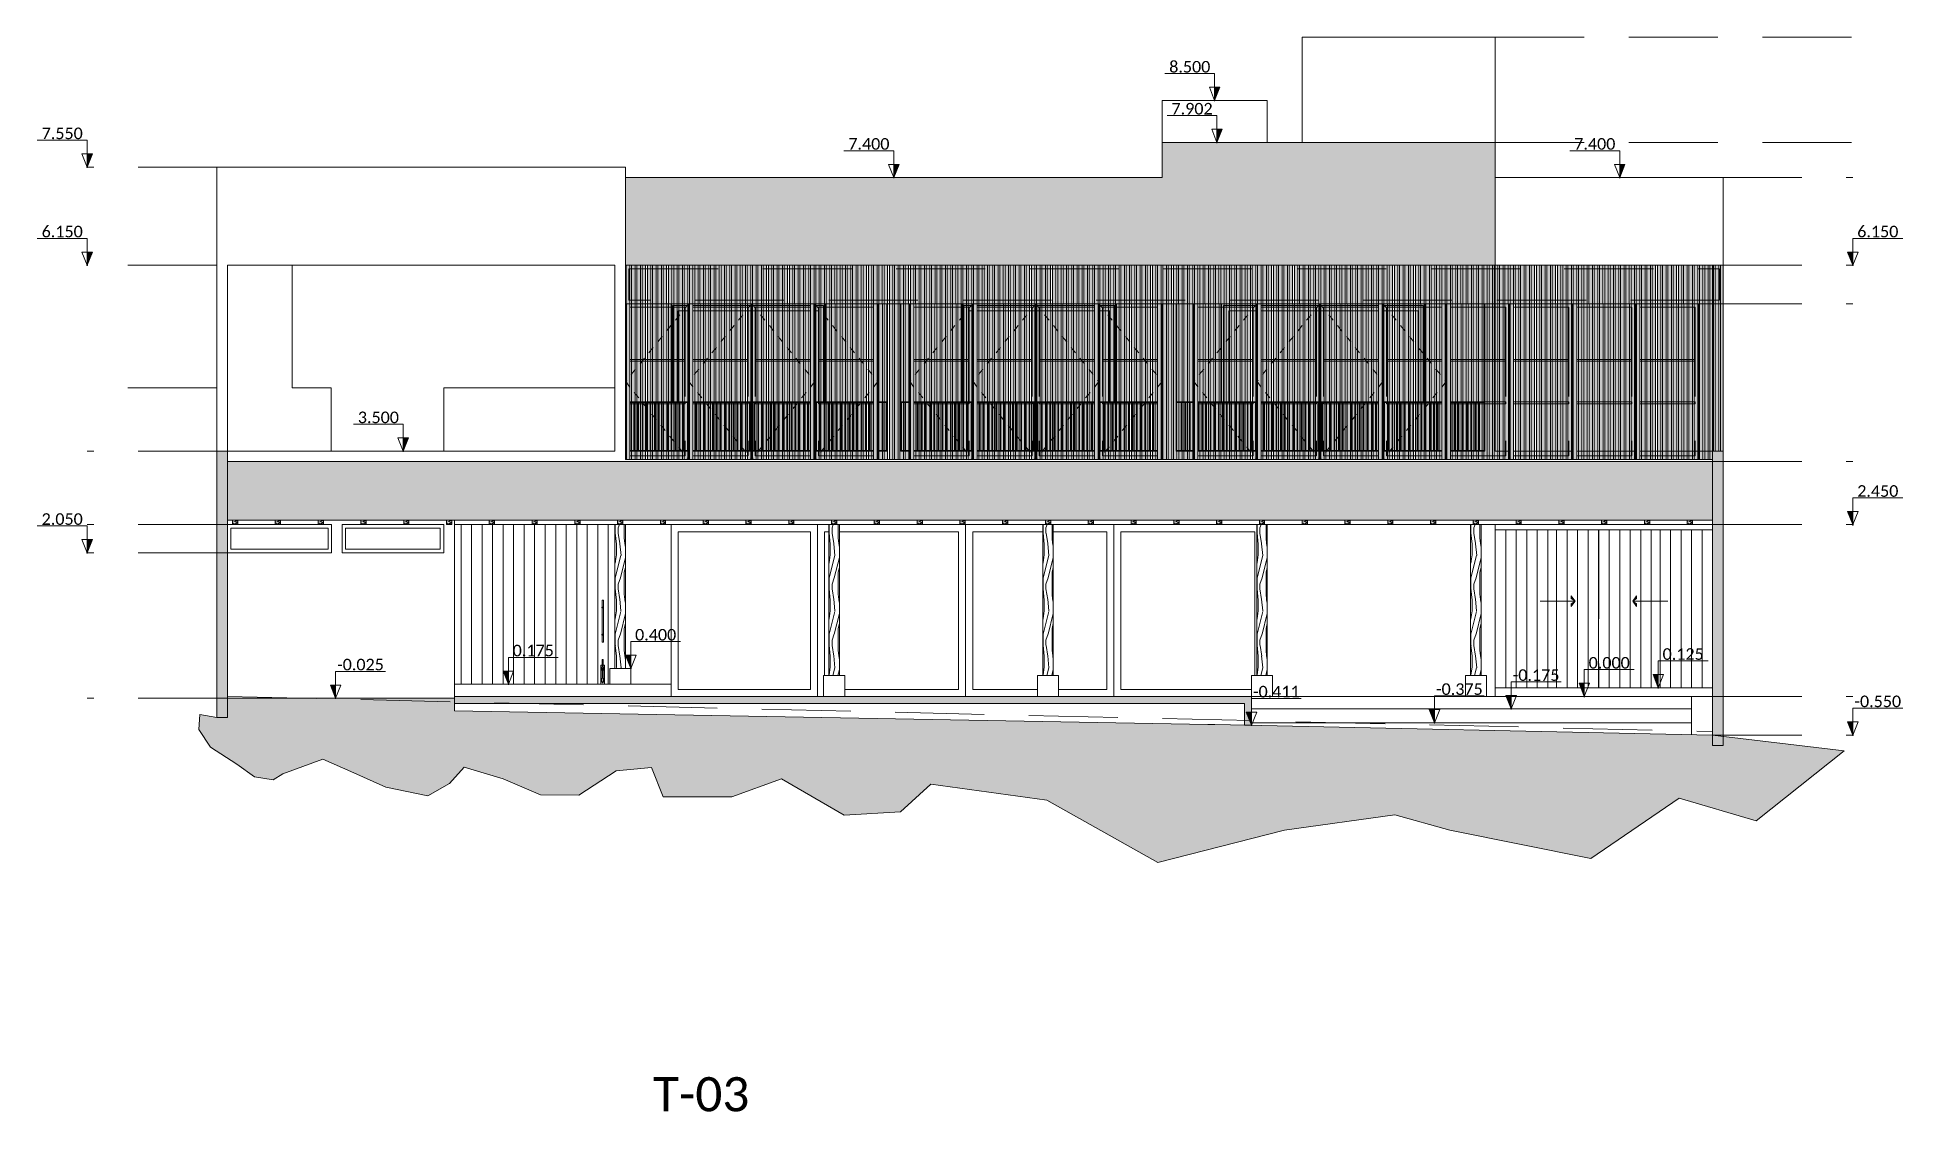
# Model space of a CAD drawing. Header units: metres. Extents: x -197 to 1099, y -24 to 14.
# Drawn here: x 697.66 to 724.25, y -5.92 to 9.4 of the extents above; entities that cross this region are included whole.
import ezdxf
from ezdxf.enums import TextEntityAlignment as Align

# ---------------------------------------------------------------- set-up
doc = ezdxf.new("R2010")
doc.units = ezdxf.units.M
doc.header["$LTSCALE"] = 0.001
doc.header["$PDMODE"] = 34
doc.header["$PDSIZE"] = 0.01
doc.linetypes.add('HIDDENX2', pattern=[19.05, 12.7, -6.35])
doc.linetypes.add('OCULTA3', pattern=[0.45, 0.3, -0.15])
doc.layers.get('0').update_dxf_attribs({"lineweight": 13, "true_color": 0x000000})
doc.layers.get('Defpoints').update_dxf_attribs({"lineweight": 13, "true_color": 0x000000})
for name, color, linetype, lineweight, true_color in [('Jach-Anotaciones-CalidaddeLínea  0.13', 7, 'Continuous', 13, 0x000000), ('Jach-Anotaciones-CalidaddeLínea 0.09', 7, 'Continuous', 9, 0x000000), ('Jach-Anotaciones-CalidaddeLínea 0.18', 7, 'Continuous', 18, 0x000000), ('Jach-Anotaciones-Hatch-Lum100%', 7, 'Continuous', 13, 0x000000), ('Jach-Anotaciones-Hatch-Lum40%', 7, 'Continuous', 13, 0x999999), ('Jach-Anotaciones-Hatch-Lum50%', 9, 'Continuous', 13, 0x808080), ('Jach-Anotaciones-Hatch-Lum80%', 250, 'Continuous', 13, 0x333333), ('Jach-Anotaciones-LineasDetalle0.09mm', 7, 'Continuous', 15, 0x000000), ('Jach-Anotaciones-LineasDetalle0.15mm', 7, 'Continuous', 15, 0x000000), ('JACH-Anotaciones-Textos-Lum100%', 7, 'Continuous', 13, 0x000000), ('JACH-Anotaciones-Textos-Lum75% @ 0.075', 7, 'Continuous', 13, 0x404040), ('JACH-Arq-Lineas-Proyeccion', 250, 'HIDDENX2', 13, 0x333333), ('JACH-Arq-Lineas-Proyeccion Niveles cortes', 9, 'HIDDENX2', 13, 0x808080), ('JACH-Arq-Muros03Bajos', 7, 'Continuous', 13, 0x404040), ('JACH-Arq-Puertas01-', 7, 'Continuous', 13, 0x404040), ('JACH-Arq-Ventanas-BajasyPisoTecho', 7, 'Continuous', 13, 0x404040)]:
    doc.layers.add(name, color=color, linetype=linetype, lineweight=lineweight, true_color=true_color)
doc.styles.add('00e-Annotative-Titulos-JACH(6.5mm)', font='calibri.ttf', dxfattribs={"height": 6.5})
doc.styles.add('02a-Calibri-JACH(1.8mm)', font='calibri.ttf', dxfattribs={"height": 2.2})
pattern_1 = [(0, (169.421, 45.032), (0, 6.985), [5.08, -1.905]), (90, (169.421, 45.032), (-6.985, 4e-16), [5.08, -1.905])]

msp = doc.modelspace()

# ---------------------------------------------------------------- texts
at = {"layer": 'Defpoints', "color": 1, "ltscale": 100, "style": '00e-Annotative-Titulos-JACH(6.5mm)'}
msp.add_text('T-03', height=0.4875, dxfattribs=at).set_placement((707.12252, -5.67237), align=Align.MIDDLE_CENTER)

# ---------------------------------------------------------------- blocks, each defined once
blk = doc.blocks.new('A$Cbd59a7a6')
at = {"layer": 'Jach-Anotaciones-Hatch-Lum40%', "lineweight": 0, "ltscale": 100}
h = blk.add_hatch(color=256, dxfattribs=at)
h.dxf.hatch_style = 1
h.paths.add_polyline_path([(3.6125, -0.55), (3.6625, -0.55), (3.6625, -2.77), (3.6125, -2.77)])
h = blk.add_hatch(color=256, dxfattribs=at)
h.dxf.hatch_style = 1
h.paths.add_polyline_path([(3.6875, -0.55), (3.7375, -0.55), (3.7375, -2.77), (3.6875, -2.77)])
h = blk.add_hatch(color=256, dxfattribs=at)
h.dxf.hatch_style = 1
h.paths.add_polyline_path([(3.7625, -0.55), (3.8125, -0.55), (3.8125, -2.77), (3.7625, -2.77)])
h = blk.add_hatch(color=256, dxfattribs=at)
h.dxf.hatch_style = 1
h.paths.add_polyline_path([(3.8375, -0.55), (3.8875, -0.55), (3.8875, -2.77), (3.8375, -2.77)])
h = blk.add_hatch(color=256, dxfattribs=at)
h.dxf.hatch_style = 1
h.paths.add_polyline_path([(3.9125, -0.55), (3.9625, -0.55), (3.9625, -2.77), (3.9125, -2.77)])
h = blk.add_hatch(color=256, dxfattribs=at)
h.dxf.hatch_style = 1
h.paths.add_polyline_path([(3.9875, -0.55), (4.0375, -0.55), (4.0375, -2.77), (3.9875, -2.77)])
at = {"layer": 'Jach-Anotaciones-CalidaddeLínea 0.09', "lineweight": 0, "ltscale": 100}
for points in [[(3.6125, -0.55), (3.6625, -0.55), (3.6625, -2.77), (3.6125, -2.77)], [(3.6875, -0.55), (3.7375, -0.55), (3.7375, -2.77), (3.6875, -2.77)], [(3.7625, -0.55), (3.8125, -0.55), (3.8125, -2.77), (3.7625, -2.77)], [(3.8375, -0.55), (3.8875, -0.55), (3.8875, -2.77), (3.8375, -2.77)], [(3.9125, -0.55), (3.9625, -0.55), (3.9625, -2.77), (3.9125, -2.77)], [(3.9875, -0.55), (4.0375, -0.55), (4.0375, -2.77), (3.9875, -2.77)]]:
    blk.add_lwpolyline(points, close=True, dxfattribs=at)
at = {"layer": 'Jach-Anotaciones-CalidaddeLínea 0.18', "lineweight": 0, "ltscale": 100}
blk.add_lwpolyline([(3.6, -0.55), (4.05, -0.55), (4.05, -2.77), (3.6, -2.77)], close=True, dxfattribs=at)
blk = doc.blocks.new('A$Ceb0e9d90')
at = {"layer": 'Jach-Anotaciones-Hatch-Lum40%', "lineweight": 0, "ltscale": 100}
h = blk.add_hatch(color=256, dxfattribs=at)
h.dxf.hatch_style = 1
h.paths.add_polyline_path([(0.0875, 2.1), (0.1375, 2.1), (0.1375, -0.12), (0.0875, -0.12)])
h = blk.add_hatch(color=256, dxfattribs=at)
h.dxf.hatch_style = 1
h.paths.add_polyline_path([(0.1625, 2.1), (0.2125, 2.1), (0.2125, -0.12), (0.1625, -0.12)])
h = blk.add_hatch(color=256, dxfattribs=at)
h.dxf.hatch_style = 1
h.paths.add_polyline_path([(0.2375, 2.1), (0.2875, 2.1), (0.2875, -0.12), (0.2375, -0.12)])
h = blk.add_hatch(color=256, dxfattribs=at)
h.dxf.hatch_style = 1
h.paths.add_polyline_path([(0.3125, 2.1), (0.3625, 2.1), (0.3625, -0.12), (0.3125, -0.12)])
h = blk.add_hatch(color=256, dxfattribs=at)
h.dxf.hatch_style = 1
h.paths.add_polyline_path([(0.3875, 2.1), (0.4375, 2.1), (0.4375, -0.12), (0.3875, -0.12)])
h = blk.add_hatch(color=256, dxfattribs=at)
h.dxf.hatch_style = 1
h.paths.add_polyline_path([(0.4625, 2.1), (0.5125, 2.1), (0.5125, -0.12), (0.4625, -0.12)])
h = blk.add_hatch(color=256, dxfattribs=at)
h.dxf.hatch_style = 1
h.paths.add_polyline_path([(0.5375, 2.1), (0.5875, 2.1), (0.5875, -0.12), (0.5375, -0.12)])
h = blk.add_hatch(color=256, dxfattribs=at)
h.dxf.hatch_style = 1
h.paths.add_polyline_path([(0.6125, 2.1), (0.6625, 2.1), (0.6625, -0.12), (0.6125, -0.12)])
h = blk.add_hatch(color=256, dxfattribs=at)
h.dxf.hatch_style = 1
h.paths.add_polyline_path([(0.6875, 2.1), (0.7375, 2.1), (0.7375, -0.12), (0.6875, -0.12)])
h = blk.add_hatch(color=256, dxfattribs=at)
h.dxf.hatch_style = 1
h.paths.add_polyline_path([(0.7625, 2.1), (0.8125, 2.1), (0.8125, -0.12), (0.7625, -0.12)])
h = blk.add_hatch(color=256, dxfattribs=at)
h.dxf.hatch_style = 1
h.paths.add_polyline_path([(0.8375, 2.1), (0.8875, 2.1), (0.8875, -0.12), (0.8375, -0.12)])
at = {"layer": 'Jach-Anotaciones-CalidaddeLínea 0.09', "lineweight": 0, "ltscale": 100}
for points in [[(0.0875, 2.1), (0.1375, 2.1), (0.1375, -0.12), (0.0875, -0.12)], [(0.1625, 2.1), (0.2125, 2.1), (0.2125, -0.12), (0.1625, -0.12)], [(0.2375, 2.1), (0.2875, 2.1), (0.2875, -0.12), (0.2375, -0.12)], [(0.3125, 2.1), (0.3625, 2.1), (0.3625, -0.12), (0.3125, -0.12)], [(0.3875, 2.1), (0.4375, 2.1), (0.4375, -0.12), (0.3875, -0.12)], [(0.4625, 2.1), (0.5125, 2.1), (0.5125, -0.12), (0.4625, -0.12)], [(0.5375, 2.1), (0.5875, 2.1), (0.5875, -0.12), (0.5375, -0.12)], [(0.6125, 2.1), (0.6625, 2.1), (0.6625, -0.12), (0.6125, -0.12)], [(0.6875, 2.1), (0.7375, 2.1), (0.7375, -0.12), (0.6875, -0.12)], [(0.7625, 2.1), (0.8125, 2.1), (0.8125, -0.12), (0.7625, -0.12)], [(0.8375, 2.1), (0.8875, 2.1), (0.8875, -0.12), (0.8375, -0.12)]]:
    blk.add_lwpolyline(points, close=True, dxfattribs=at)
at = {"layer": 'Jach-Anotaciones-CalidaddeLínea 0.18', "lineweight": 0, "ltscale": 100}
blk.add_lwpolyline([(0, 2.1), (0.9, 2.1), (0.9, -0.12), (0, -0.12)], close=True, dxfattribs=at)
at = {"layer": 'JACH-Arq-Lineas-Proyeccion', "lineweight": 0, "ltscale": 100}
for points in [[(0.05, 2.05), (0.85, 2.05), (0.85, -0.07), (0.05, -0.07)], [(0.05, 1.305), (0.85, 1.305), (0.85, 1.28), (0.05, 1.28)], [(0.05, 0.675), (0.85, 0.675), (0.85, 0.7), (0.05, 0.7)]]:
    blk.add_lwpolyline(points, close=True, dxfattribs=at)
at = {"lineweight": 0, "ltscale": 100}
blk.add_wipeout([(0.0125, 2.1), (0.0625, 2.1), (0.0625, -0.12), (0.0125, -0.12)], dxfattribs=at)
at = {"layer": 'Jach-Anotaciones-Hatch-Lum40%', "lineweight": 0, "ltscale": 100}
h = blk.add_hatch(color=256, dxfattribs=at)
h.dxf.hatch_style = 1
h.paths.add_polyline_path([(0.0125, 2.1), (0.0625, 2.1), (0.0625, -0.12), (0.0125, -0.12)])
at = {"layer": 'Jach-Anotaciones-CalidaddeLínea 0.09', "lineweight": 0, "ltscale": 100}
blk.add_lwpolyline([(0.0125, 2.1), (0.0625, 2.1), (0.0625, -0.12), (0.0125, -0.12)], close=True, dxfattribs=at)
blk = doc.blocks.new('A$C952c2b62')
at = {"layer": 'Jach-Anotaciones-Hatch-Lum40%', "lineweight": 0, "ltscale": 100}
h = blk.add_hatch(color=256, dxfattribs=at)
h.dxf.hatch_style = 1
h.paths.add_polyline_path([(-0.2875, -0.55), (-0.3375, -0.55), (-0.3375, -2.77), (-0.2875, -2.77)])
h = blk.add_hatch(color=256, dxfattribs=at)
h.dxf.hatch_style = 1
h.paths.add_polyline_path([(-0.2125, -0.55), (-0.2625, -0.55), (-0.2625, -2.77), (-0.2125, -2.77)])
h = blk.add_hatch(color=256, dxfattribs=at)
h.dxf.hatch_style = 1
h.paths.add_polyline_path([(-0.1375, -0.55), (-0.1875, -0.55), (-0.1875, -2.77), (-0.15, -2.77), (-0.15, -2.65), (-0.1375, -2.65)])
h = blk.add_hatch(color=256, dxfattribs=at)
h.dxf.hatch_style = 1
h.paths.add_polyline_path([(-0.0625, -0.55), (-0.1125, -0.55), (-0.1125, -2.65), (-0.0625, -2.65)])
h = blk.add_hatch(color=256, dxfattribs=at)
h.dxf.hatch_style = 1
h.paths.add_polyline_path([(0, -0.55), (-0.0375, -0.55), (-0.0375, -2.65), (0, -2.65)])
at = {"layer": 'Jach-Anotaciones-CalidaddeLínea 0.09', "lineweight": 0, "ltscale": 100}
for points in [[(-0.2875, -0.55), (-0.3375, -0.55), (-0.3375, -2.77), (-0.2875, -2.77)], [(-0.2125, -0.55), (-0.2625, -0.55), (-0.2625, -2.77), (-0.2125, -2.77)], [(-0.1375, -0.55), (-0.1875, -0.55), (-0.1875, -2.77), (-0.15, -2.77), (-0.15, -2.65), (-0.1375, -2.65)], [(-0.0625, -0.55), (-0.1125, -0.55), (-0.1125, -2.65), (-0.0625, -2.65)], [(0, -0.55), (-0.0375, -0.55), (-0.0375, -2.65), (0, -2.65)]]:
    blk.add_lwpolyline(points, close=True, dxfattribs=at)
at = {"layer": 'Jach-Anotaciones-CalidaddeLínea 0.18', "lineweight": 0, "ltscale": 100}
blk.add_lwpolyline([(0, -0.55), (-0.35, -0.55), (-0.35, -2.77), (-0.15, -2.77), (-0.15, -2.65), (0, -2.65)], close=True, dxfattribs=at)
blk = doc.blocks.new('A$C598ee789')
at = {"layer": 'Jach-Anotaciones-Hatch-Lum40%', "lineweight": 0, "ltscale": 100}
h = blk.add_hatch(color=256, dxfattribs=at)
h.dxf.hatch_style = 1
h.paths.add_polyline_path([(-15.488, -2), (-15.438, -2), (-15.438, -2.55), (-15.488, -2.55)])
h = blk.add_hatch(color=256, dxfattribs=at)
h.dxf.hatch_style = 1
h.paths.add_polyline_path([(-15.413, -2), (-15.363, -2), (-15.363, -2.55), (-15.413, -2.55)])
h = blk.add_hatch(color=256, dxfattribs=at)
h.dxf.hatch_style = 1
h.paths.add_polyline_path([(-15.338, -2), (-15.288, -2), (-15.288, -2.55), (-15.338, -2.55)])
h = blk.add_hatch(color=256, dxfattribs=at)
h.dxf.hatch_style = 1
h.paths.add_polyline_path([(-15.263, -2), (-15.213, -2), (-15.213, -2.55), (-15.263, -2.55)])
h = blk.add_hatch(color=256, dxfattribs=at)
h.dxf.hatch_style = 1
h.paths.add_polyline_path([(-15.188, -2), (-15.138, -2), (-15.138, -2.55), (-15.188, -2.55)])
h = blk.add_hatch(color=256, dxfattribs=at)
h.dxf.hatch_style = 1
h.paths.add_polyline_path([(-15.113, -2), (-15.063, -2), (-15.063, -2.55), (-15.113, -2.55)])
h = blk.add_hatch(color=256, dxfattribs=at)
h.dxf.hatch_style = 1
h.paths.add_polyline_path([(-15.038, -2), (-14.988, -2), (-14.988, -2.55), (-15.038, -2.55)])
h = blk.add_hatch(color=256, dxfattribs=at)
h.dxf.hatch_style = 1
h.paths.add_polyline_path([(-14.963, -2), (-14.913, -2), (-14.913, -2.55), (-14.963, -2.55)])
h = blk.add_hatch(color=256, dxfattribs=at)
h.dxf.hatch_style = 1
h.paths.add_polyline_path([(-14.888, -2), (-14.838, -2), (-14.838, -2.55), (-14.888, -2.55)])
h = blk.add_hatch(color=256, dxfattribs=at)
h.dxf.hatch_style = 1
h.paths.add_polyline_path([(-14.813, -2), (-14.763, -2), (-14.763, -2.55), (-14.813, -2.55)])
h = blk.add_hatch(color=256, dxfattribs=at)
h.dxf.hatch_style = 1
h.paths.add_polyline_path([(-14.738, -2), (-14.688, -2), (-14.688, -2.55), (-14.738, -2.55)])
h = blk.add_hatch(color=256, dxfattribs=at)
h.dxf.hatch_style = 1
h.paths.add_polyline_path([(-14.663, -2), (-14.613, -2), (-14.613, -2.55), (-14.663, -2.55)])
h = blk.add_hatch(color=256, dxfattribs=at)
h.dxf.hatch_style = 1
h.paths.add_polyline_path([(-14.588, -2), (-14.538, -2), (-14.538, -2.55), (-14.588, -2.55)])
h = blk.add_hatch(color=256, dxfattribs=at)
h.dxf.hatch_style = 1
h.paths.add_polyline_path([(-14.513, -2), (-14.463, -2), (-14.463, -2.55), (-14.513, -2.55)])
h = blk.add_hatch(color=256, dxfattribs=at)
h.dxf.hatch_style = 1
h.paths.add_polyline_path([(-14.438, -2), (-14.388, -2), (-14.388, -2.55), (-14.438, -2.55)])
h = blk.add_hatch(color=256, dxfattribs=at)
h.dxf.hatch_style = 1
h.paths.add_polyline_path([(-14.363, -2), (-14.313, -2), (-14.313, -2.55), (-14.363, -2.55)])
h = blk.add_hatch(color=256, dxfattribs=at)
h.dxf.hatch_style = 1
h.paths.add_polyline_path([(-14.288, -2), (-14.238, -2), (-14.238, -2.55), (-14.288, -2.55)])
h = blk.add_hatch(color=256, dxfattribs=at)
h.dxf.hatch_style = 1
h.paths.add_polyline_path([(-14.213, -2), (-14.163, -2), (-14.163, -2.55), (-14.213, -2.55)])
h = blk.add_hatch(color=256, dxfattribs=at)
h.dxf.hatch_style = 1
h.paths.add_polyline_path([(-14.138, -2), (-14.088, -2), (-14.088, -2.55), (-14.138, -2.55)])
h = blk.add_hatch(color=256, dxfattribs=at)
h.dxf.hatch_style = 1
h.paths.add_polyline_path([(-14.063, -2), (-14.013, -2), (-14.013, -2.55), (-14.063, -2.55)])
h = blk.add_hatch(color=256, dxfattribs=at)
h.dxf.hatch_style = 1
h.paths.add_polyline_path([(-13.988, -2), (-13.938, -2), (-13.938, -2.55), (-13.988, -2.55)])
h = blk.add_hatch(color=256, dxfattribs=at)
h.dxf.hatch_style = 1
h.paths.add_polyline_path([(-13.913, -2), (-13.863, -2), (-13.863, -2.55), (-13.913, -2.55)])
h = blk.add_hatch(color=256, dxfattribs=at)
h.dxf.hatch_style = 1
h.paths.add_polyline_path([(-13.838, -2), (-13.788, -2), (-13.788, -2.55), (-13.838, -2.55)])
h = blk.add_hatch(color=256, dxfattribs=at)
h.dxf.hatch_style = 1
h.paths.add_polyline_path([(-13.763, -2), (-13.713, -2), (-13.713, -2.55), (-13.763, -2.55)])
h = blk.add_hatch(color=256, dxfattribs=at)
h.dxf.hatch_style = 1
h.paths.add_polyline_path([(-13.688, -2), (-13.638, -2), (-13.638, -2.55), (-13.688, -2.55)])
h = blk.add_hatch(color=256, dxfattribs=at)
h.dxf.hatch_style = 1
h.paths.add_polyline_path([(-13.613, -2), (-13.563, -2), (-13.563, -2.55), (-13.613, -2.55)])
h = blk.add_hatch(color=256, dxfattribs=at)
h.dxf.hatch_style = 1
h.paths.add_polyline_path([(-13.538, -2), (-13.488, -2), (-13.488, -2.55), (-13.538, -2.55)])
h = blk.add_hatch(color=256, dxfattribs=at)
h.dxf.hatch_style = 1
h.paths.add_polyline_path([(-13.463, -2), (-13.413, -2), (-13.413, -2.55), (-13.463, -2.55)])
h = blk.add_hatch(color=256, dxfattribs=at)
h.dxf.hatch_style = 1
h.paths.add_polyline_path([(-13.388, -2), (-13.338, -2), (-13.338, -2.55), (-13.388, -2.55)])
h = blk.add_hatch(color=256, dxfattribs=at)
h.dxf.hatch_style = 1
h.paths.add_polyline_path([(-13.313, -2), (-13.263, -2), (-13.263, -2.55), (-13.313, -2.55)])
h = blk.add_hatch(color=256, dxfattribs=at)
h.dxf.hatch_style = 1
h.paths.add_polyline_path([(-13.238, -2), (-13.188, -2), (-13.188, -2.55), (-13.238, -2.55)])
h = blk.add_hatch(color=256, dxfattribs=at)
h.dxf.hatch_style = 1
h.paths.add_polyline_path([(-13.163, -2), (-13.113, -2), (-13.113, -2.55), (-13.163, -2.55)])
h = blk.add_hatch(color=256, dxfattribs=at)
h.dxf.hatch_style = 1
h.paths.add_polyline_path([(-13.088, -2), (-13.038, -2), (-13.038, -2.55), (-13.088, -2.55)])
h = blk.add_hatch(color=256, dxfattribs=at)
h.dxf.hatch_style = 1
h.paths.add_polyline_path([(-13.013, -2), (-12.963, -2), (-12.963, -2.55), (-13.013, -2.55)])
h = blk.add_hatch(color=256, dxfattribs=at)
h.dxf.hatch_style = 1
h.paths.add_polyline_path([(-12.938, -2), (-12.887, -2), (-12.887, -2.55), (-12.938, -2.55)])
h = blk.add_hatch(color=256, dxfattribs=at)
h.dxf.hatch_style = 1
h.paths.add_polyline_path([(-12.863, -2), (-12.812, -2), (-12.812, -2.55), (-12.863, -2.55)])
h = blk.add_hatch(color=256, dxfattribs=at)
h.dxf.hatch_style = 1
h.paths.add_polyline_path([(-12.788, -2), (-12.738, -2), (-12.738, -2.55), (-12.788, -2.55)])
h = blk.add_hatch(color=256, dxfattribs=at)
h.dxf.hatch_style = 1
h.paths.add_polyline_path([(-12.713, -2), (-12.663, -2), (-12.663, -2.55), (-12.713, -2.55)])
h = blk.add_hatch(color=256, dxfattribs=at)
h.dxf.hatch_style = 1
h.paths.add_polyline_path([(-12.638, -2), (-12.588, -2), (-12.588, -2.55), (-12.638, -2.55)])
h = blk.add_hatch(color=256, dxfattribs=at)
h.dxf.hatch_style = 1
h.paths.add_polyline_path([(-12.563, -2), (-12.513, -2), (-12.513, -2.55), (-12.563, -2.55)])
h = blk.add_hatch(color=256, dxfattribs=at)
h.dxf.hatch_style = 1
h.paths.add_polyline_path([(-12.488, -2), (-12.438, -2), (-12.438, -2.55), (-12.488, -2.55)])
h = blk.add_hatch(color=256, dxfattribs=at)
h.dxf.hatch_style = 1
h.paths.add_polyline_path([(-12.413, -2), (-12.363, -2), (-12.363, -2.55), (-12.413, -2.55)])
h = blk.add_hatch(color=256, dxfattribs=at)
h.dxf.hatch_style = 1
h.paths.add_polyline_path([(-12.338, -2), (-12.288, -2), (-12.288, -2.55), (-12.338, -2.55)])
h = blk.add_hatch(color=256, dxfattribs=at)
h.dxf.hatch_style = 1
h.paths.add_polyline_path([(-12.263, -2), (-12.213, -2), (-12.213, -2.55), (-12.263, -2.55)])
h = blk.add_hatch(color=256, dxfattribs=at)
h.dxf.hatch_style = 1
h.paths.add_polyline_path([(-12.188, -2), (-12.138, -2), (-12.138, -2.55), (-12.188, -2.55)])
h = blk.add_hatch(color=256, dxfattribs=at)
h.dxf.hatch_style = 1
h.paths.add_polyline_path([(-12.113, -2), (-12.063, -2), (-12.063, -2.55), (-12.113, -2.55)])
h = blk.add_hatch(color=256, dxfattribs=at)
h.dxf.hatch_style = 1
h.paths.add_polyline_path([(-12.037, -2), (-11.987, -2), (-11.987, -2.55), (-12.037, -2.55)])
h = blk.add_hatch(color=256, dxfattribs=at)
h.dxf.hatch_style = 1
h.paths.add_polyline_path([(-11.962, -2), (-11.912, -2), (-11.912, -2.55), (-11.962, -2.55)])
h = blk.add_hatch(color=256, dxfattribs=at)
h.dxf.hatch_style = 1
h.paths.add_polyline_path([(-11.888, -2), (-11.838, -2), (-11.838, -2.55), (-11.888, -2.55)])
h = blk.add_hatch(color=256, dxfattribs=at)
h.dxf.hatch_style = 1
h.paths.add_polyline_path([(-11.813, -2), (-11.763, -2), (-11.763, -2.55), (-11.813, -2.55)])
h = blk.add_hatch(color=256, dxfattribs=at)
h.dxf.hatch_style = 1
h.paths.add_polyline_path([(-11.738, -2), (-11.688, -2), (-11.688, -2.55), (-11.738, -2.55)])
h = blk.add_hatch(color=256, dxfattribs=at)
h.dxf.hatch_style = 1
h.paths.add_polyline_path([(-11.663, -2), (-11.613, -2), (-11.613, -2.55), (-11.663, -2.55)])
h = blk.add_hatch(color=256, dxfattribs=at)
h.dxf.hatch_style = 1
h.paths.add_polyline_path([(-11.588, -2), (-11.538, -2), (-11.538, -2.55), (-11.588, -2.55)])
h = blk.add_hatch(color=256, dxfattribs=at)
h.dxf.hatch_style = 1
h.paths.add_polyline_path([(-11.513, -2), (-11.463, -2), (-11.463, -2.55), (-11.513, -2.55)])
h = blk.add_hatch(color=256, dxfattribs=at)
h.dxf.hatch_style = 1
h.paths.add_polyline_path([(-11.438, -2), (-11.388, -2), (-11.388, -2.55), (-11.438, -2.55)])
h = blk.add_hatch(color=256, dxfattribs=at)
h.dxf.hatch_style = 1
h.paths.add_polyline_path([(-11.363, -2), (-11.313, -2), (-11.313, -2.55), (-11.363, -2.55)])
h = blk.add_hatch(color=256, dxfattribs=at)
h.dxf.hatch_style = 1
h.paths.add_polyline_path([(-11.288, -2), (-11.238, -2), (-11.238, -2.55), (-11.288, -2.55)])
h = blk.add_hatch(color=256, dxfattribs=at)
h.dxf.hatch_style = 1
h.paths.add_polyline_path([(-11.213, -2), (-11.163, -2), (-11.163, -2.55), (-11.213, -2.55)])
h = blk.add_hatch(color=256, dxfattribs=at)
h.dxf.hatch_style = 1
h.paths.add_polyline_path([(-11.137, -2), (-11.087, -2), (-11.087, -2.55), (-11.137, -2.55)])
h = blk.add_hatch(color=256, dxfattribs=at)
h.dxf.hatch_style = 1
h.paths.add_polyline_path([(-11.062, -2), (-11.012, -2), (-11.012, -2.55), (-11.062, -2.55)])
h = blk.add_hatch(color=256, dxfattribs=at)
h.dxf.hatch_style = 1
h.paths.add_polyline_path([(-10.988, -2), (-10.938, -2), (-10.938, -2.55), (-10.988, -2.55)])
h = blk.add_hatch(color=256, dxfattribs=at)
h.dxf.hatch_style = 1
h.paths.add_polyline_path([(-10.913, -2), (-10.863, -2), (-10.863, -2.55), (-10.913, -2.55)])
h = blk.add_hatch(color=256, dxfattribs=at)
h.dxf.hatch_style = 1
h.paths.add_polyline_path([(-10.838, -2), (-10.788, -2), (-10.788, -2.55), (-10.838, -2.55)])
h = blk.add_hatch(color=256, dxfattribs=at)
h.dxf.hatch_style = 1
h.paths.add_polyline_path([(-10.763, -2), (-10.713, -2), (-10.713, -2.55), (-10.763, -2.55)])
h = blk.add_hatch(color=256, dxfattribs=at)
h.dxf.hatch_style = 1
h.paths.add_polyline_path([(-10.688, -2), (-10.638, -2), (-10.638, -2.55), (-10.688, -2.55)])
h = blk.add_hatch(color=256, dxfattribs=at)
h.dxf.hatch_style = 1
h.paths.add_polyline_path([(-10.613, -2), (-10.563, -2), (-10.563, -2.55), (-10.613, -2.55)])
h = blk.add_hatch(color=256, dxfattribs=at)
h.dxf.hatch_style = 1
h.paths.add_polyline_path([(-10.538, -2), (-10.488, -2), (-10.488, -2.55), (-10.538, -2.55)])
h = blk.add_hatch(color=256, dxfattribs=at)
h.dxf.hatch_style = 1
h.paths.add_polyline_path([(-10.463, -2), (-10.413, -2), (-10.413, -2.55), (-10.463, -2.55)])
h = blk.add_hatch(color=256, dxfattribs=at)
h.dxf.hatch_style = 1
h.paths.add_polyline_path([(-10.388, -2), (-10.338, -2), (-10.338, -2.55), (-10.388, -2.55)])
h = blk.add_hatch(color=256, dxfattribs=at)
h.dxf.hatch_style = 1
h.paths.add_polyline_path([(-10.313, -2), (-10.263, -2), (-10.263, -2.55), (-10.313, -2.55)])
h = blk.add_hatch(color=256, dxfattribs=at)
h.dxf.hatch_style = 1
h.paths.add_polyline_path([(-10.238, -2), (-10.188, -2), (-10.188, -2.55), (-10.238, -2.55)])
h = blk.add_hatch(color=256, dxfattribs=at)
h.dxf.hatch_style = 1
h.paths.add_polyline_path([(-10.163, -2), (-10.113, -2), (-10.113, -2.55), (-10.163, -2.55)])
h = blk.add_hatch(color=256, dxfattribs=at)
h.dxf.hatch_style = 1
h.paths.add_polyline_path([(-10.088, -2), (-10.038, -2), (-10.038, -2.55), (-10.088, -2.55)])
h = blk.add_hatch(color=256, dxfattribs=at)
h.dxf.hatch_style = 1
h.paths.add_polyline_path([(-10.013, -2), (-9.963, -2), (-9.963, -2.55), (-10.013, -2.55)])
h = blk.add_hatch(color=256, dxfattribs=at)
h.dxf.hatch_style = 1
h.paths.add_polyline_path([(-9.938, -2), (-9.888, -2), (-9.888, -2.55), (-9.938, -2.55)])
h = blk.add_hatch(color=256, dxfattribs=at)
h.dxf.hatch_style = 1
h.paths.add_polyline_path([(-9.863, -2), (-9.813, -2), (-9.813, -2.55), (-9.863, -2.55)])
h = blk.add_hatch(color=256, dxfattribs=at)
h.dxf.hatch_style = 1
h.paths.add_polyline_path([(-9.788, -2), (-9.738, -2), (-9.738, -2.55), (-9.788, -2.55)])
h = blk.add_hatch(color=256, dxfattribs=at)
h.dxf.hatch_style = 1
h.paths.add_polyline_path([(-9.713, -2), (-9.663, -2), (-9.663, -2.55), (-9.713, -2.55)])
h = blk.add_hatch(color=256, dxfattribs=at)
h.dxf.hatch_style = 1
h.paths.add_polyline_path([(-9.638, -2), (-9.588, -2), (-9.588, -2.55), (-9.638, -2.55)])
h = blk.add_hatch(color=256, dxfattribs=at)
h.dxf.hatch_style = 1
h.paths.add_polyline_path([(-9.563, -2), (-9.513, -2), (-9.513, -2.55), (-9.563, -2.55)])
h = blk.add_hatch(color=256, dxfattribs=at)
h.dxf.hatch_style = 1
h.paths.add_polyline_path([(-9.488, -2), (-9.438, -2), (-9.438, -2.55), (-9.488, -2.55)])
h = blk.add_hatch(color=256, dxfattribs=at)
h.dxf.hatch_style = 1
h.paths.add_polyline_path([(-9.413, -2), (-9.363, -2), (-9.363, -2.55), (-9.413, -2.55)])
h = blk.add_hatch(color=256, dxfattribs=at)
h.dxf.hatch_style = 1
h.paths.add_polyline_path([(-9.337, -2), (-9.287, -2), (-9.287, -2.55), (-9.337, -2.55)])
h = blk.add_hatch(color=256, dxfattribs=at)
h.dxf.hatch_style = 1
h.paths.add_polyline_path([(-9.262, -2), (-9.212, -2), (-9.212, -2.55), (-9.262, -2.55)])
h = blk.add_hatch(color=256, dxfattribs=at)
h.dxf.hatch_style = 1
h.paths.add_polyline_path([(-9.188, -2), (-9.137, -2), (-9.137, -2.55), (-9.188, -2.55)])
h = blk.add_hatch(color=256, dxfattribs=at)
h.dxf.hatch_style = 1
h.paths.add_polyline_path([(-9.113, -2), (-9.062, -2), (-9.062, -2.55), (-9.113, -2.55)])
h = blk.add_hatch(color=256, dxfattribs=at)
h.dxf.hatch_style = 1
h.paths.add_polyline_path([(-9.038, -2), (-8.988, -2), (-8.988, -2.55), (-9.038, -2.55)])
h = blk.add_hatch(color=256, dxfattribs=at)
h.dxf.hatch_style = 1
h.paths.add_polyline_path([(-8.963, -2), (-8.913, -2), (-8.913, -2.55), (-8.963, -2.55)])
h = blk.add_hatch(color=256, dxfattribs=at)
h.dxf.hatch_style = 1
h.paths.add_polyline_path([(-8.888, -2), (-8.838, -2), (-8.838, -2.55), (-8.888, -2.55)])
h = blk.add_hatch(color=256, dxfattribs=at)
h.dxf.hatch_style = 1
h.paths.add_polyline_path([(-8.813, -2), (-8.763, -2), (-8.763, -2.55), (-8.813, -2.55)])
h = blk.add_hatch(color=256, dxfattribs=at)
h.dxf.hatch_style = 1
h.paths.add_polyline_path([(-8.738, -2), (-8.688, -2), (-8.688, -2.55), (-8.738, -2.55)])
h = blk.add_hatch(color=256, dxfattribs=at)
h.dxf.hatch_style = 1
h.paths.add_polyline_path([(-8.663, -2), (-8.613, -2), (-8.613, -2.55), (-8.663, -2.55)])
h = blk.add_hatch(color=256, dxfattribs=at)
h.dxf.hatch_style = 1
h.paths.add_polyline_path([(-8.588, -2), (-8.538, -2), (-8.538, -2.55), (-8.588, -2.55)])
h = blk.add_hatch(color=256, dxfattribs=at)
h.dxf.hatch_style = 1
h.paths.add_polyline_path([(-8.513, -2), (-8.463, -2), (-8.463, -2.55), (-8.513, -2.55)])
h = blk.add_hatch(color=256, dxfattribs=at)
h.dxf.hatch_style = 1
h.paths.add_polyline_path([(-8.437, -2), (-8.387, -2), (-8.387, -2.55), (-8.437, -2.55)])
h = blk.add_hatch(color=256, dxfattribs=at)
h.dxf.hatch_style = 1
h.paths.add_polyline_path([(-8.362, -2), (-8.312, -2), (-8.312, -2.55), (-8.362, -2.55)])
h = blk.add_hatch(color=256, dxfattribs=at)
h.dxf.hatch_style = 1
h.paths.add_polyline_path([(-8.288, -2), (-8.238, -2), (-8.238, -2.55), (-8.288, -2.55)])
h = blk.add_hatch(color=256, dxfattribs=at)
h.dxf.hatch_style = 1
h.paths.add_polyline_path([(-8.213, -2), (-8.163, -2), (-8.163, -2.55), (-8.213, -2.55)])
h = blk.add_hatch(color=256, dxfattribs=at)
h.dxf.hatch_style = 1
h.paths.add_polyline_path([(-8.138, -2), (-8.088, -2), (-8.088, -2.55), (-8.138, -2.55)])
h = blk.add_hatch(color=256, dxfattribs=at)
h.dxf.hatch_style = 1
h.paths.add_polyline_path([(-8.063, -2), (-8.013, -2), (-8.013, -2.55), (-8.063, -2.55)])
h = blk.add_hatch(color=256, dxfattribs=at)
h.dxf.hatch_style = 1
h.paths.add_polyline_path([(-7.988, -2), (-7.938, -2), (-7.938, -2.55), (-7.988, -2.55)])
h = blk.add_hatch(color=256, dxfattribs=at)
h.dxf.hatch_style = 1
h.paths.add_polyline_path([(-7.913, -2), (-7.863, -2), (-7.863, -2.55), (-7.913, -2.55)])
h = blk.add_hatch(color=256, dxfattribs=at)
h.dxf.hatch_style = 1
h.paths.add_polyline_path([(-7.838, -2), (-7.788, -2), (-7.788, -2.55), (-7.838, -2.55)])
h = blk.add_hatch(color=256, dxfattribs=at)
h.dxf.hatch_style = 1
h.paths.add_polyline_path([(-7.763, -2), (-7.713, -2), (-7.713, -2.55), (-7.763, -2.55)])
h = blk.add_hatch(color=256, dxfattribs=at)
h.dxf.hatch_style = 1
h.paths.add_polyline_path([(-7.688, -2), (-7.638, -2), (-7.638, -2.55), (-7.688, -2.55)])
h = blk.add_hatch(color=256, dxfattribs=at)
h.dxf.hatch_style = 1
h.paths.add_polyline_path([(-7.613, -2), (-7.563, -2), (-7.563, -2.55), (-7.613, -2.55)])
h = blk.add_hatch(color=256, dxfattribs=at)
h.dxf.hatch_style = 1
h.paths.add_polyline_path([(-7.538, -2), (-7.488, -2), (-7.488, -2.55), (-7.538, -2.55)])
h = blk.add_hatch(color=256, dxfattribs=at)
h.dxf.hatch_style = 1
h.paths.add_polyline_path([(-7.463, -2), (-7.413, -2), (-7.413, -2.55), (-7.463, -2.55)])
h = blk.add_hatch(color=256, dxfattribs=at)
h.dxf.hatch_style = 1
h.paths.add_polyline_path([(-7.388, -2), (-7.338, -2), (-7.338, -2.55), (-7.388, -2.55)])
h = blk.add_hatch(color=256, dxfattribs=at)
h.dxf.hatch_style = 1
h.paths.add_polyline_path([(-7.313, -2), (-7.263, -2), (-7.263, -2.55), (-7.313, -2.55)])
h = blk.add_hatch(color=256, dxfattribs=at)
h.dxf.hatch_style = 1
h.paths.add_polyline_path([(-7.238, -2), (-7.188, -2), (-7.188, -2.55), (-7.238, -2.55)])
h = blk.add_hatch(color=256, dxfattribs=at)
h.dxf.hatch_style = 1
h.paths.add_polyline_path([(-7.163, -2), (-7.113, -2), (-7.113, -2.55), (-7.163, -2.55)])
h = blk.add_hatch(color=256, dxfattribs=at)
h.dxf.hatch_style = 1
h.paths.add_polyline_path([(-7.088, -2), (-7.038, -2), (-7.038, -2.55), (-7.088, -2.55)])
h = blk.add_hatch(color=256, dxfattribs=at)
h.dxf.hatch_style = 1
h.paths.add_polyline_path([(-7.013, -2), (-6.963, -2), (-6.963, -2.55), (-7.013, -2.55)])
h = blk.add_hatch(color=256, dxfattribs=at)
h.dxf.hatch_style = 1
h.paths.add_polyline_path([(-6.938, -2), (-6.888, -2), (-6.888, -2.55), (-6.938, -2.55)])
h = blk.add_hatch(color=256, dxfattribs=at)
h.dxf.hatch_style = 1
h.paths.add_polyline_path([(-6.863, -2), (-6.813, -2), (-6.813, -2.55), (-6.863, -2.55)])
h = blk.add_hatch(color=256, dxfattribs=at)
h.dxf.hatch_style = 1
h.paths.add_polyline_path([(-6.788, -2), (-6.738, -2), (-6.738, -2.55), (-6.788, -2.55)])
h = blk.add_hatch(color=256, dxfattribs=at)
h.dxf.hatch_style = 1
h.paths.add_polyline_path([(-6.713, -2), (-6.663, -2), (-6.663, -2.55), (-6.713, -2.55)])
h = blk.add_hatch(color=256, dxfattribs=at)
h.dxf.hatch_style = 1
h.paths.add_polyline_path([(-6.638, -2), (-6.588, -2), (-6.588, -2.55), (-6.638, -2.55)])
h = blk.add_hatch(color=256, dxfattribs=at)
h.dxf.hatch_style = 1
h.paths.add_polyline_path([(-6.563, -2), (-6.513, -2), (-6.513, -2.55), (-6.563, -2.55)])
h = blk.add_hatch(color=256, dxfattribs=at)
h.dxf.hatch_style = 1
h.paths.add_polyline_path([(-6.488, -2), (-6.438, -2), (-6.438, -2.55), (-6.488, -2.55)])
h = blk.add_hatch(color=256, dxfattribs=at)
h.dxf.hatch_style = 1
h.paths.add_polyline_path([(-6.413, -2), (-6.363, -2), (-6.363, -2.55), (-6.413, -2.55)])
h = blk.add_hatch(color=256, dxfattribs=at)
h.dxf.hatch_style = 1
h.paths.add_polyline_path([(-6.338, -2), (-6.288, -2), (-6.288, -2.55), (-6.338, -2.55)])
h = blk.add_hatch(color=256, dxfattribs=at)
h.dxf.hatch_style = 1
h.paths.add_polyline_path([(-6.263, -2), (-6.213, -2), (-6.213, -2.55), (-6.263, -2.55)])
h = blk.add_hatch(color=256, dxfattribs=at)
h.dxf.hatch_style = 1
h.paths.add_polyline_path([(-6.188, -2), (-6.138, -2), (-6.138, -2.55), (-6.188, -2.55)])
h = blk.add_hatch(color=256, dxfattribs=at)
h.dxf.hatch_style = 1
h.paths.add_polyline_path([(-6.113, -2), (-6.063, -2), (-6.063, -2.55), (-6.113, -2.55)])
h = blk.add_hatch(color=256, dxfattribs=at)
h.dxf.hatch_style = 1
h.paths.add_polyline_path([(-6.038, -2), (-5.988, -2), (-5.988, -2.55), (-6.038, -2.55)])
h = blk.add_hatch(color=256, dxfattribs=at)
h.dxf.hatch_style = 1
h.paths.add_polyline_path([(-5.963, -2), (-5.913, -2), (-5.913, -2.55), (-5.963, -2.55)])
h = blk.add_hatch(color=256, dxfattribs=at)
h.dxf.hatch_style = 1
h.paths.add_polyline_path([(-5.888, -2), (-5.838, -2), (-5.838, -2.55), (-5.888, -2.55)])
h = blk.add_hatch(color=256, dxfattribs=at)
h.dxf.hatch_style = 1
h.paths.add_polyline_path([(-5.813, -2), (-5.763, -2), (-5.763, -2.55), (-5.813, -2.55)])
h = blk.add_hatch(color=256, dxfattribs=at)
h.dxf.hatch_style = 1
h.paths.add_polyline_path([(-5.738, -2), (-5.688, -2), (-5.688, -2.55), (-5.738, -2.55)])
h = blk.add_hatch(color=256, dxfattribs=at)
h.dxf.hatch_style = 1
h.paths.add_polyline_path([(-5.663, -2), (-5.613, -2), (-5.613, -2.55), (-5.663, -2.55)])
h = blk.add_hatch(color=256, dxfattribs=at)
h.dxf.hatch_style = 1
h.paths.add_polyline_path([(-5.588, -2), (-5.538, -2), (-5.538, -2.55), (-5.588, -2.55)])
h = blk.add_hatch(color=256, dxfattribs=at)
h.dxf.hatch_style = 1
h.paths.add_polyline_path([(-5.513, -2), (-5.463, -2), (-5.463, -2.55), (-5.513, -2.55)])
h = blk.add_hatch(color=256, dxfattribs=at)
h.dxf.hatch_style = 1
h.paths.add_polyline_path([(-5.438, -2), (-5.388, -2), (-5.388, -2.55), (-5.438, -2.55)])
h = blk.add_hatch(color=256, dxfattribs=at)
h.dxf.hatch_style = 1
h.paths.add_polyline_path([(-5.363, -2), (-5.313, -2), (-5.313, -2.55), (-5.363, -2.55)])
h = blk.add_hatch(color=256, dxfattribs=at)
h.dxf.hatch_style = 1
h.paths.add_polyline_path([(-5.288, -2), (-5.238, -2), (-5.238, -2.55), (-5.288, -2.55)])
h = blk.add_hatch(color=256, dxfattribs=at)
h.dxf.hatch_style = 1
h.paths.add_polyline_path([(-5.213, -2), (-5.163, -2), (-5.163, -2.55), (-5.213, -2.55)])
h = blk.add_hatch(color=256, dxfattribs=at)
h.dxf.hatch_style = 1
h.paths.add_polyline_path([(-5.138, -2), (-5.088, -2), (-5.088, -2.55), (-5.138, -2.55)])
h = blk.add_hatch(color=256, dxfattribs=at)
h.dxf.hatch_style = 1
h.paths.add_polyline_path([(-5.063, -2), (-5.013, -2), (-5.013, -2.55), (-5.063, -2.55)])
h = blk.add_hatch(color=256, dxfattribs=at)
h.dxf.hatch_style = 1
h.paths.add_polyline_path([(-4.988, -2), (-4.938, -2), (-4.938, -2.55), (-4.988, -2.55)])
h = blk.add_hatch(color=256, dxfattribs=at)
h.dxf.hatch_style = 1
h.paths.add_polyline_path([(-4.913, -2), (-4.863, -2), (-4.863, -2.55), (-4.913, -2.55)])
h = blk.add_hatch(color=256, dxfattribs=at)
h.dxf.hatch_style = 1
h.paths.add_polyline_path([(-4.838, -2), (-4.788, -2), (-4.788, -2.55), (-4.838, -2.55)])
h = blk.add_hatch(color=256, dxfattribs=at)
h.dxf.hatch_style = 1
h.paths.add_polyline_path([(-4.763, -2), (-4.713, -2), (-4.713, -2.55), (-4.763, -2.55)])
h = blk.add_hatch(color=256, dxfattribs=at)
h.dxf.hatch_style = 1
h.paths.add_polyline_path([(-4.688, -2), (-4.638, -2), (-4.638, -2.55), (-4.688, -2.55)])
h = blk.add_hatch(color=256, dxfattribs=at)
h.dxf.hatch_style = 1
h.paths.add_polyline_path([(-4.613, -2), (-4.563, -2), (-4.563, -2.55), (-4.613, -2.55)])
h = blk.add_hatch(color=256, dxfattribs=at)
h.dxf.hatch_style = 1
h.paths.add_polyline_path([(-4.538, -2), (-4.488, -2), (-4.488, -2.55), (-4.538, -2.55)])
h = blk.add_hatch(color=256, dxfattribs=at)
h.dxf.hatch_style = 1
h.paths.add_polyline_path([(-4.463, -2), (-4.413, -2), (-4.413, -2.55), (-4.463, -2.55)])
h = blk.add_hatch(color=256, dxfattribs=at)
h.dxf.hatch_style = 1
h.paths.add_polyline_path([(-4.388, -2), (-4.338, -2), (-4.338, -2.55), (-4.388, -2.55)])
h = blk.add_hatch(color=256, dxfattribs=at)
h.dxf.hatch_style = 1
h.paths.add_polyline_path([(-4.313, -2), (-4.263, -2), (-4.263, -2.55), (-4.313, -2.55)])
h = blk.add_hatch(color=256, dxfattribs=at)
h.dxf.hatch_style = 1
h.paths.add_polyline_path([(-4.238, -2), (-4.188, -2), (-4.188, -2.55), (-4.238, -2.55)])
h = blk.add_hatch(color=256, dxfattribs=at)
h.dxf.hatch_style = 1
h.paths.add_polyline_path([(-4.163, -2), (-4.113, -2), (-4.113, -2.55), (-4.163, -2.55)])
h = blk.add_hatch(color=256, dxfattribs=at)
h.dxf.hatch_style = 1
h.paths.add_polyline_path([(-4.088, -2), (-4.038, -2), (-4.038, -2.55), (-4.088, -2.55)])
h = blk.add_hatch(color=256, dxfattribs=at)
h.dxf.hatch_style = 1
h.paths.add_polyline_path([(-4.013, -2), (-3.963, -2), (-3.963, -2.55), (-4.013, -2.55)])
h = blk.add_hatch(color=256, dxfattribs=at)
h.dxf.hatch_style = 1
h.paths.add_polyline_path([(-3.938, -2), (-3.888, -2), (-3.888, -2.55), (-3.938, -2.55)])
h = blk.add_hatch(color=256, dxfattribs=at)
h.dxf.hatch_style = 1
h.paths.add_polyline_path([(-3.863, -2), (-3.813, -2), (-3.813, -2.55), (-3.863, -2.55)])
h = blk.add_hatch(color=256, dxfattribs=at)
h.dxf.hatch_style = 1
h.paths.add_polyline_path([(-3.788, -2), (-3.738, -2), (-3.738, -2.55), (-3.788, -2.55)])
h = blk.add_hatch(color=256, dxfattribs=at)
h.dxf.hatch_style = 1
h.paths.add_polyline_path([(-3.713, -2), (-3.663, -2), (-3.663, -2.55), (-3.713, -2.55)])
h = blk.add_hatch(color=256, dxfattribs=at)
h.dxf.hatch_style = 1
h.paths.add_polyline_path([(-3.638, -2), (-3.588, -2), (-3.588, -2.55), (-3.638, -2.55)])
h = blk.add_hatch(color=256, dxfattribs=at)
h.dxf.hatch_style = 1
h.paths.add_polyline_path([(-3.563, -2), (-3.513, -2), (-3.513, -2.55), (-3.563, -2.55)])
h = blk.add_hatch(color=256, dxfattribs=at)
h.dxf.hatch_style = 1
h.paths.add_polyline_path([(-3.488, -2), (-3.438, -2), (-3.438, -2.55), (-3.488, -2.55)])
h = blk.add_hatch(color=256, dxfattribs=at)
h.dxf.hatch_style = 1
h.paths.add_polyline_path([(-3.413, -2), (-3.363, -2), (-3.363, -2.55), (-3.413, -2.55)])
h = blk.add_hatch(color=256, dxfattribs=at)
h.dxf.hatch_style = 1
h.paths.add_polyline_path([(-3.338, -2), (-3.288, -2), (-3.288, -2.55), (-3.338, -2.55)])
h = blk.add_hatch(color=256, dxfattribs=at)
h.dxf.hatch_style = 1
h.paths.add_polyline_path([(-3.263, -2), (-3.213, -2), (-3.213, -2.55), (-3.263, -2.55)])
h = blk.add_hatch(color=256, dxfattribs=at)
h.dxf.hatch_style = 1
h.paths.add_polyline_path([(-3.188, -2), (-3.138, -2), (-3.138, -2.55), (-3.188, -2.55)])
h = blk.add_hatch(color=256, dxfattribs=at)
h.dxf.hatch_style = 1
h.paths.add_polyline_path([(-3.113, -2), (-3.063, -2), (-3.063, -2.55), (-3.113, -2.55)])
h = blk.add_hatch(color=256, dxfattribs=at)
h.dxf.hatch_style = 1
h.paths.add_polyline_path([(-3.038, -2), (-2.988, -2), (-2.988, -2.55), (-3.038, -2.55)])
h = blk.add_hatch(color=256, dxfattribs=at)
h.dxf.hatch_style = 1
h.paths.add_polyline_path([(-2.963, -2), (-2.913, -2), (-2.913, -2.55), (-2.963, -2.55)])
h = blk.add_hatch(color=256, dxfattribs=at)
h.dxf.hatch_style = 1
h.paths.add_polyline_path([(-2.888, -2), (-2.838, -2), (-2.838, -2.55), (-2.888, -2.55)])
h = blk.add_hatch(color=256, dxfattribs=at)
h.dxf.hatch_style = 1
h.paths.add_polyline_path([(-2.813, -2), (-2.763, -2), (-2.763, -2.55), (-2.813, -2.55)])
h = blk.add_hatch(color=256, dxfattribs=at)
h.dxf.hatch_style = 1
h.paths.add_polyline_path([(-2.738, -2), (-2.688, -2), (-2.688, -2.55), (-2.738, -2.55)])
h = blk.add_hatch(color=256, dxfattribs=at)
h.dxf.hatch_style = 1
h.paths.add_polyline_path([(-2.663, -2), (-2.613, -2), (-2.613, -2.55), (-2.663, -2.55)])
h = blk.add_hatch(color=256, dxfattribs=at)
h.dxf.hatch_style = 1
h.paths.add_polyline_path([(-2.588, -2), (-2.538, -2), (-2.538, -2.55), (-2.588, -2.55)])
h = blk.add_hatch(color=256, dxfattribs=at)
h.dxf.hatch_style = 1
h.paths.add_polyline_path([(-2.513, -2), (-2.463, -2), (-2.463, -2.55), (-2.513, -2.55)])
h = blk.add_hatch(color=256, dxfattribs=at)
h.dxf.hatch_style = 1
h.paths.add_polyline_path([(-2.438, -2), (-2.388, -2), (-2.388, -2.55), (-2.438, -2.55)])
h = blk.add_hatch(color=256, dxfattribs=at)
h.dxf.hatch_style = 1
h.paths.add_polyline_path([(-2.363, -2), (-2.313, -2), (-2.313, -2.55), (-2.363, -2.55)])
h = blk.add_hatch(color=256, dxfattribs=at)
h.dxf.hatch_style = 1
h.paths.add_polyline_path([(-2.288, -2), (-2.238, -2), (-2.238, -2.55), (-2.288, -2.55)])
h = blk.add_hatch(color=256, dxfattribs=at)
h.dxf.hatch_style = 1
h.paths.add_polyline_path([(-2.213, -2), (-2.163, -2), (-2.163, -2.55), (-2.213, -2.55)])
h = blk.add_hatch(color=256, dxfattribs=at)
h.dxf.hatch_style = 1
h.paths.add_polyline_path([(-2.138, -2), (-2.088, -2), (-2.088, -2.55), (-2.138, -2.55)])
h = blk.add_hatch(color=256, dxfattribs=at)
h.dxf.hatch_style = 1
h.paths.add_polyline_path([(-2.063, -2), (-2.013, -2), (-2.013, -2.55), (-2.063, -2.55)])
h = blk.add_hatch(color=256, dxfattribs=at)
h.dxf.hatch_style = 1
h.paths.add_polyline_path([(-1.988, -2), (-1.938, -2), (-1.938, -2.55), (-1.988, -2.55)])
h = blk.add_hatch(color=256, dxfattribs=at)
h.dxf.hatch_style = 1
h.paths.add_polyline_path([(-1.913, -2), (-1.863, -2), (-1.863, -2.55), (-1.913, -2.55)])
h = blk.add_hatch(color=256, dxfattribs=at)
h.dxf.hatch_style = 1
h.paths.add_polyline_path([(-1.838, -2), (-1.788, -2), (-1.788, -2.55), (-1.838, -2.55)])
h = blk.add_hatch(color=256, dxfattribs=at)
h.dxf.hatch_style = 1
h.paths.add_polyline_path([(-1.763, -2), (-1.713, -2), (-1.713, -2.55), (-1.763, -2.55)])
h = blk.add_hatch(color=256, dxfattribs=at)
h.dxf.hatch_style = 1
h.paths.add_polyline_path([(-1.688, -2), (-1.638, -2), (-1.638, -2.55), (-1.688, -2.55)])
h = blk.add_hatch(color=256, dxfattribs=at)
h.dxf.hatch_style = 1
h.paths.add_polyline_path([(-1.613, -2), (-1.563, -2), (-1.563, -2.55), (-1.613, -2.55)])
h = blk.add_hatch(color=256, dxfattribs=at)
h.dxf.hatch_style = 1
h.paths.add_polyline_path([(-1.538, -2), (-1.488, -2), (-1.488, -2.55), (-1.538, -2.55)])
h = blk.add_hatch(color=256, dxfattribs=at)
h.dxf.hatch_style = 1
h.paths.add_polyline_path([(-1.463, -2), (-1.413, -2), (-1.413, -2.55), (-1.463, -2.55)])
h = blk.add_hatch(color=256, dxfattribs=at)
h.dxf.hatch_style = 1
h.paths.add_polyline_path([(-1.388, -2), (-1.338, -2), (-1.338, -2.55), (-1.388, -2.55)])
h = blk.add_hatch(color=256, dxfattribs=at)
h.dxf.hatch_style = 1
h.paths.add_polyline_path([(-1.313, -2), (-1.263, -2), (-1.263, -2.55), (-1.313, -2.55)])
h = blk.add_hatch(color=256, dxfattribs=at)
h.dxf.hatch_style = 1
h.paths.add_polyline_path([(-1.238, -2), (-1.188, -2), (-1.188, -2.55), (-1.238, -2.55)])
h = blk.add_hatch(color=256, dxfattribs=at)
h.dxf.hatch_style = 1
h.paths.add_polyline_path([(-1.163, -2), (-1.113, -2), (-1.113, -2.55), (-1.163, -2.55)])
h = blk.add_hatch(color=256, dxfattribs=at)
h.dxf.hatch_style = 1
h.paths.add_polyline_path([(-1.088, -2), (-1.038, -2), (-1.038, -2.55), (-1.088, -2.55)])
h = blk.add_hatch(color=256, dxfattribs=at)
h.dxf.hatch_style = 1
h.paths.add_polyline_path([(-1.013, -2), (-0.963, -2), (-0.963, -2.55), (-1.013, -2.55)])
h = blk.add_hatch(color=256, dxfattribs=at)
h.dxf.hatch_style = 1
h.paths.add_polyline_path([(-0.938, -2), (-0.888, -2), (-0.888, -2.55), (-0.938, -2.55)])
h = blk.add_hatch(color=256, dxfattribs=at)
h.dxf.hatch_style = 1
h.paths.add_polyline_path([(-0.863, -2), (-0.813, -2), (-0.813, -2.55), (-0.863, -2.55)])
h = blk.add_hatch(color=256, dxfattribs=at)
h.dxf.hatch_style = 1
h.paths.add_polyline_path([(-0.788, -2), (-0.738, -2), (-0.738, -2.55), (-0.788, -2.55)])
h = blk.add_hatch(color=256, dxfattribs=at)
h.dxf.hatch_style = 1
h.paths.add_polyline_path([(-0.713, -2), (-0.663, -2), (-0.663, -2.55), (-0.713, -2.55)])
h = blk.add_hatch(color=256, dxfattribs=at)
h.dxf.hatch_style = 1
h.paths.add_polyline_path([(-0.638, -2), (-0.588, -2), (-0.588, -2.55), (-0.638, -2.55)])
h = blk.add_hatch(color=256, dxfattribs=at)
h.dxf.hatch_style = 1
h.paths.add_polyline_path([(-0.563, -2), (-0.513, -2), (-0.513, -2.55), (-0.563, -2.55)])
h = blk.add_hatch(color=256, dxfattribs=at)
h.dxf.hatch_style = 1
h.paths.add_polyline_path([(-0.488, -2), (-0.438, -2), (-0.438, -2.55), (-0.488, -2.55)])
h = blk.add_hatch(color=256, dxfattribs=at)
h.dxf.hatch_style = 1
h.paths.add_polyline_path([(-0.413, -2), (-0.363, -2), (-0.363, -2.55), (-0.413, -2.55)])
h = blk.add_hatch(color=256, dxfattribs=at)
h.dxf.hatch_style = 1
h.paths.add_polyline_path([(-0.338, -2), (-0.288, -2), (-0.288, -2.55), (-0.338, -2.55)])
h = blk.add_hatch(color=256, dxfattribs=at)
h.dxf.hatch_style = 1
h.paths.add_polyline_path([(-0.263, -2), (-0.213, -2), (-0.213, -2.55), (-0.263, -2.55)])
h = blk.add_hatch(color=256, dxfattribs=at)
h.dxf.hatch_style = 1
h.paths.add_polyline_path([(-0.188, -2), (-0.138, -2), (-0.138, -2.55), (-0.188, -2.55)])
h = blk.add_hatch(color=256, dxfattribs=at)
h.dxf.hatch_style = 1
h.paths.add_polyline_path([(-0.113, -2), (-0.063, -2), (-0.063, -2.55), (-0.113, -2.55)])
h = blk.add_hatch(color=256, dxfattribs=at)
h.dxf.hatch_style = 1
h.paths.add_polyline_path([(-0.038, -2), (0.012, -2), (0.012, -2.55), (-0.038, -2.55)])
h = blk.add_hatch(color=256, dxfattribs=at)
h.dxf.hatch_style = 1
h.paths.add_polyline_path([(0.037, -2), (0.087, -2), (0.087, -2.55), (0.037, -2.55)])
h = blk.add_hatch(color=256, dxfattribs=at)
h.dxf.hatch_style = 1
h.paths.add_polyline_path([(0.112, -2), (0.15, -2), (0.15, -2.55), (0.112, -2.55)])
at = {"layer": 'Jach-Anotaciones-CalidaddeLínea 0.09', "lineweight": 0, "ltscale": 100}
for points in [[(-15.488, -2), (-15.438, -2), (-15.438, -2.55), (-15.488, -2.55)], [(-15.413, -2), (-15.363, -2), (-15.363, -2.55), (-15.413, -2.55)], [(-15.338, -2), (-15.288, -2), (-15.288, -2.55), (-15.338, -2.55)], [(-15.263, -2), (-15.213, -2), (-15.213, -2.55), (-15.263, -2.55)], [(-15.188, -2), (-15.138, -2), (-15.138, -2.55), (-15.188, -2.55)], [(-15.113, -2), (-15.063, -2), (-15.063, -2.55), (-15.113, -2.55)], [(-15.038, -2), (-14.988, -2), (-14.988, -2.55), (-15.038, -2.55)], [(-14.963, -2), (-14.913, -2), (-14.913, -2.55), (-14.963, -2.55)], [(-14.888, -2), (-14.838, -2), (-14.838, -2.55), (-14.888, -2.55)], [(-14.813, -2), (-14.763, -2), (-14.763, -2.55), (-14.813, -2.55)], [(-14.738, -2), (-14.688, -2), (-14.688, -2.55), (-14.738, -2.55)], [(-14.663, -2), (-14.613, -2), (-14.613, -2.55), (-14.663, -2.55)], [(-14.588, -2), (-14.538, -2), (-14.538, -2.55), (-14.588, -2.55)], [(-14.513, -2), (-14.463, -2), (-14.463, -2.55), (-14.513, -2.55)], [(-14.438, -2), (-14.388, -2), (-14.388, -2.55), (-14.438, -2.55)], [(-14.363, -2), (-14.313, -2), (-14.313, -2.55), (-14.363, -2.55)], [(-14.288, -2), (-14.238, -2), (-14.238, -2.55), (-14.288, -2.55)], [(-14.213, -2), (-14.163, -2), (-14.163, -2.55), (-14.213, -2.55)], [(-14.138, -2), (-14.088, -2), (-14.088, -2.55), (-14.138, -2.55)], [(-14.063, -2), (-14.013, -2), (-14.013, -2.55), (-14.063, -2.55)], [(-13.988, -2), (-13.938, -2), (-13.938, -2.55), (-13.988, -2.55)], [(-13.913, -2), (-13.863, -2), (-13.863, -2.55), (-13.913, -2.55)], [(-13.838, -2), (-13.788, -2), (-13.788, -2.55), (-13.838, -2.55)], [(-13.763, -2), (-13.713, -2), (-13.713, -2.55), (-13.763, -2.55)], [(-13.688, -2), (-13.638, -2), (-13.638, -2.55), (-13.688, -2.55)], [(-13.613, -2), (-13.563, -2), (-13.563, -2.55), (-13.613, -2.55)], [(-13.538, -2), (-13.488, -2), (-13.488, -2.55), (-13.538, -2.55)], [(-13.463, -2), (-13.413, -2), (-13.413, -2.55), (-13.463, -2.55)], [(-13.388, -2), (-13.338, -2), (-13.338, -2.55), (-13.388, -2.55)], [(-13.313, -2), (-13.263, -2), (-13.263, -2.55), (-13.313, -2.55)], [(-13.238, -2), (-13.188, -2), (-13.188, -2.55), (-13.238, -2.55)], [(-13.163, -2), (-13.113, -2), (-13.113, -2.55), (-13.163, -2.55)], [(-13.088, -2), (-13.038, -2), (-13.038, -2.55), (-13.088, -2.55)], [(-13.013, -2), (-12.963, -2), (-12.963, -2.55), (-13.013, -2.55)], [(-12.938, -2), (-12.887, -2), (-12.887, -2.55), (-12.938, -2.55)], [(-12.863, -2), (-12.812, -2), (-12.812, -2.55), (-12.863, -2.55)], [(-12.788, -2), (-12.738, -2), (-12.738, -2.55), (-12.788, -2.55)], [(-12.713, -2), (-12.663, -2), (-12.663, -2.55), (-12.713, -2.55)], [(-12.638, -2), (-12.588, -2), (-12.588, -2.55), (-12.638, -2.55)], [(-12.563, -2), (-12.513, -2), (-12.513, -2.55), (-12.563, -2.55)], [(-12.488, -2), (-12.438, -2), (-12.438, -2.55), (-12.488, -2.55)], [(-12.413, -2), (-12.363, -2), (-12.363, -2.55), (-12.413, -2.55)], [(-12.338, -2), (-12.288, -2), (-12.288, -2.55), (-12.338, -2.55)], [(-12.263, -2), (-12.213, -2), (-12.213, -2.55), (-12.263, -2.55)], [(-12.188, -2), (-12.138, -2), (-12.138, -2.55), (-12.188, -2.55)], [(-12.113, -2), (-12.063, -2), (-12.063, -2.55), (-12.113, -2.55)], [(-12.037, -2), (-11.987, -2), (-11.987, -2.55), (-12.037, -2.55)], [(-11.962, -2), (-11.912, -2), (-11.912, -2.55), (-11.962, -2.55)], [(-11.888, -2), (-11.838, -2), (-11.838, -2.55), (-11.888, -2.55)], [(-11.813, -2), (-11.763, -2), (-11.763, -2.55), (-11.813, -2.55)], [(-11.738, -2), (-11.688, -2), (-11.688, -2.55), (-11.738, -2.55)], [(-11.663, -2), (-11.613, -2), (-11.613, -2.55), (-11.663, -2.55)], [(-11.588, -2), (-11.538, -2), (-11.538, -2.55), (-11.588, -2.55)], [(-11.513, -2), (-11.463, -2), (-11.463, -2.55), (-11.513, -2.55)], [(-11.438, -2), (-11.388, -2), (-11.388, -2.55), (-11.438, -2.55)], [(-11.363, -2), (-11.313, -2), (-11.313, -2.55), (-11.363, -2.55)], [(-11.288, -2), (-11.238, -2), (-11.238, -2.55), (-11.288, -2.55)], [(-11.213, -2), (-11.163, -2), (-11.163, -2.55), (-11.213, -2.55)], [(-11.137, -2), (-11.087, -2), (-11.087, -2.55), (-11.137, -2.55)], [(-11.062, -2), (-11.012, -2), (-11.012, -2.55), (-11.062, -2.55)], [(-10.988, -2), (-10.938, -2), (-10.938, -2.55), (-10.988, -2.55)], [(-10.913, -2), (-10.863, -2), (-10.863, -2.55), (-10.913, -2.55)], [(-10.838, -2), (-10.788, -2), (-10.788, -2.55), (-10.838, -2.55)], [(-10.763, -2), (-10.713, -2), (-10.713, -2.55), (-10.763, -2.55)], [(-10.688, -2), (-10.638, -2), (-10.638, -2.55), (-10.688, -2.55)], [(-10.613, -2), (-10.563, -2), (-10.563, -2.55), (-10.613, -2.55)], [(-10.538, -2), (-10.488, -2), (-10.488, -2.55), (-10.538, -2.55)], [(-10.463, -2), (-10.413, -2), (-10.413, -2.55), (-10.463, -2.55)], [(-10.388, -2), (-10.338, -2), (-10.338, -2.55), (-10.388, -2.55)], [(-10.313, -2), (-10.263, -2), (-10.263, -2.55), (-10.313, -2.55)], [(-10.238, -2), (-10.188, -2), (-10.188, -2.55), (-10.238, -2.55)], [(-10.163, -2), (-10.113, -2), (-10.113, -2.55), (-10.163, -2.55)], [(-10.088, -2), (-10.038, -2), (-10.038, -2.55), (-10.088, -2.55)], [(-10.013, -2), (-9.963, -2), (-9.963, -2.55), (-10.013, -2.55)], [(-9.938, -2), (-9.888, -2), (-9.888, -2.55), (-9.938, -2.55)], [(-9.863, -2), (-9.813, -2), (-9.813, -2.55), (-9.863, -2.55)], [(-9.788, -2), (-9.738, -2), (-9.738, -2.55), (-9.788, -2.55)], [(-9.713, -2), (-9.663, -2), (-9.663, -2.55), (-9.713, -2.55)], [(-9.638, -2), (-9.588, -2), (-9.588, -2.55), (-9.638, -2.55)], [(-9.563, -2), (-9.513, -2), (-9.513, -2.55), (-9.563, -2.55)], [(-9.488, -2), (-9.438, -2), (-9.438, -2.55), (-9.488, -2.55)], [(-9.413, -2), (-9.363, -2), (-9.363, -2.55), (-9.413, -2.55)], [(-9.337, -2), (-9.287, -2), (-9.287, -2.55), (-9.337, -2.55)], [(-9.262, -2), (-9.212, -2), (-9.212, -2.55), (-9.262, -2.55)], [(-9.188, -2), (-9.137, -2), (-9.137, -2.55), (-9.188, -2.55)], [(-9.113, -2), (-9.062, -2), (-9.062, -2.55), (-9.113, -2.55)], [(-9.038, -2), (-8.988, -2), (-8.988, -2.55), (-9.038, -2.55)], [(-8.963, -2), (-8.913, -2), (-8.913, -2.55), (-8.963, -2.55)], [(-8.888, -2), (-8.838, -2), (-8.838, -2.55), (-8.888, -2.55)], [(-8.813, -2), (-8.763, -2), (-8.763, -2.55), (-8.813, -2.55)], [(-8.738, -2), (-8.688, -2), (-8.688, -2.55), (-8.738, -2.55)], [(-8.663, -2), (-8.613, -2), (-8.613, -2.55), (-8.663, -2.55)], [(-8.588, -2), (-8.538, -2), (-8.538, -2.55), (-8.588, -2.55)], [(-8.513, -2), (-8.463, -2), (-8.463, -2.55), (-8.513, -2.55)], [(-8.437, -2), (-8.387, -2), (-8.387, -2.55), (-8.437, -2.55)], [(-8.362, -2), (-8.312, -2), (-8.312, -2.55), (-8.362, -2.55)], [(-8.288, -2), (-8.238, -2), (-8.238, -2.55), (-8.288, -2.55)], [(-8.213, -2), (-8.163, -2), (-8.163, -2.55), (-8.213, -2.55)], [(-8.138, -2), (-8.088, -2), (-8.088, -2.55), (-8.138, -2.55)], [(-8.063, -2), (-8.013, -2), (-8.013, -2.55), (-8.063, -2.55)], [(-7.988, -2), (-7.938, -2), (-7.938, -2.55), (-7.988, -2.55)], [(-7.913, -2), (-7.863, -2), (-7.863, -2.55), (-7.913, -2.55)], [(-7.838, -2), (-7.788, -2), (-7.788, -2.55), (-7.838, -2.55)], [(-7.763, -2), (-7.713, -2), (-7.713, -2.55), (-7.763, -2.55)], [(-7.688, -2), (-7.638, -2), (-7.638, -2.55), (-7.688, -2.55)], [(-7.613, -2), (-7.563, -2), (-7.563, -2.55), (-7.613, -2.55)], [(-7.538, -2), (-7.488, -2), (-7.488, -2.55), (-7.538, -2.55)], [(-7.463, -2), (-7.413, -2), (-7.413, -2.55), (-7.463, -2.55)], [(-7.388, -2), (-7.338, -2), (-7.338, -2.55), (-7.388, -2.55)], [(-7.313, -2), (-7.263, -2), (-7.263, -2.55), (-7.313, -2.55)], [(-7.238, -2), (-7.188, -2), (-7.188, -2.55), (-7.238, -2.55)], [(-7.163, -2), (-7.113, -2), (-7.113, -2.55), (-7.163, -2.55)], [(-7.088, -2), (-7.038, -2), (-7.038, -2.55), (-7.088, -2.55)], [(-7.013, -2), (-6.963, -2), (-6.963, -2.55), (-7.013, -2.55)], [(-6.938, -2), (-6.888, -2), (-6.888, -2.55), (-6.938, -2.55)], [(-6.863, -2), (-6.813, -2), (-6.813, -2.55), (-6.863, -2.55)], [(-6.788, -2), (-6.738, -2), (-6.738, -2.55), (-6.788, -2.55)], [(-6.713, -2), (-6.663, -2), (-6.663, -2.55), (-6.713, -2.55)], [(-6.638, -2), (-6.588, -2), (-6.588, -2.55), (-6.638, -2.55)], [(-6.563, -2), (-6.513, -2), (-6.513, -2.55), (-6.563, -2.55)], [(-6.488, -2), (-6.438, -2), (-6.438, -2.55), (-6.488, -2.55)], [(-6.413, -2), (-6.363, -2), (-6.363, -2.55), (-6.413, -2.55)], [(-6.338, -2), (-6.288, -2), (-6.288, -2.55), (-6.338, -2.55)], [(-6.263, -2), (-6.213, -2), (-6.213, -2.55), (-6.263, -2.55)], [(-6.188, -2), (-6.138, -2), (-6.138, -2.55), (-6.188, -2.55)], [(-6.113, -2), (-6.063, -2), (-6.063, -2.55), (-6.113, -2.55)], [(-6.038, -2), (-5.988, -2), (-5.988, -2.55), (-6.038, -2.55)], [(-5.963, -2), (-5.913, -2), (-5.913, -2.55), (-5.963, -2.55)], [(-5.888, -2), (-5.838, -2), (-5.838, -2.55), (-5.888, -2.55)], [(-5.813, -2), (-5.763, -2), (-5.763, -2.55), (-5.813, -2.55)], [(-5.738, -2), (-5.688, -2), (-5.688, -2.55), (-5.738, -2.55)], [(-5.663, -2), (-5.613, -2), (-5.613, -2.55), (-5.663, -2.55)], [(-5.588, -2), (-5.538, -2), (-5.538, -2.55), (-5.588, -2.55)], [(-5.513, -2), (-5.463, -2), (-5.463, -2.55), (-5.513, -2.55)], [(-5.438, -2), (-5.388, -2), (-5.388, -2.55), (-5.438, -2.55)], [(-5.363, -2), (-5.313, -2), (-5.313, -2.55), (-5.363, -2.55)], [(-5.288, -2), (-5.238, -2), (-5.238, -2.55), (-5.288, -2.55)], [(-5.213, -2), (-5.163, -2), (-5.163, -2.55), (-5.213, -2.55)], [(-5.138, -2), (-5.088, -2), (-5.088, -2.55), (-5.138, -2.55)], [(-5.063, -2), (-5.013, -2), (-5.013, -2.55), (-5.063, -2.55)], [(-4.988, -2), (-4.938, -2), (-4.938, -2.55), (-4.988, -2.55)], [(-4.913, -2), (-4.863, -2), (-4.863, -2.55), (-4.913, -2.55)], [(-4.838, -2), (-4.788, -2), (-4.788, -2.55), (-4.838, -2.55)], [(-4.763, -2), (-4.713, -2), (-4.713, -2.55), (-4.763, -2.55)], [(-4.688, -2), (-4.638, -2), (-4.638, -2.55), (-4.688, -2.55)], [(-4.613, -2), (-4.563, -2), (-4.563, -2.55), (-4.613, -2.55)], [(-4.538, -2), (-4.488, -2), (-4.488, -2.55), (-4.538, -2.55)], [(-4.463, -2), (-4.413, -2), (-4.413, -2.55), (-4.463, -2.55)], [(-4.388, -2), (-4.338, -2), (-4.338, -2.55), (-4.388, -2.55)], [(-4.313, -2), (-4.263, -2), (-4.263, -2.55), (-4.313, -2.55)], [(-4.238, -2), (-4.188, -2), (-4.188, -2.55), (-4.238, -2.55)], [(-4.163, -2), (-4.113, -2), (-4.113, -2.55), (-4.163, -2.55)], [(-4.088, -2), (-4.038, -2), (-4.038, -2.55), (-4.088, -2.55)], [(-4.013, -2), (-3.963, -2), (-3.963, -2.55), (-4.013, -2.55)], [(-3.938, -2), (-3.888, -2), (-3.888, -2.55), (-3.938, -2.55)], [(-3.863, -2), (-3.813, -2), (-3.813, -2.55), (-3.863, -2.55)], [(-3.788, -2), (-3.738, -2), (-3.738, -2.55), (-3.788, -2.55)], [(-3.713, -2), (-3.663, -2), (-3.663, -2.55), (-3.713, -2.55)], [(-3.638, -2), (-3.588, -2), (-3.588, -2.55), (-3.638, -2.55)], [(-3.563, -2), (-3.513, -2), (-3.513, -2.55), (-3.563, -2.55)], [(-3.488, -2), (-3.438, -2), (-3.438, -2.55), (-3.488, -2.55)], [(-3.413, -2), (-3.363, -2), (-3.363, -2.55), (-3.413, -2.55)], [(-3.338, -2), (-3.288, -2), (-3.288, -2.55), (-3.338, -2.55)], [(-3.263, -2), (-3.213, -2), (-3.213, -2.55), (-3.263, -2.55)], [(-3.188, -2), (-3.138, -2), (-3.138, -2.55), (-3.188, -2.55)], [(-3.113, -2), (-3.063, -2), (-3.063, -2.55), (-3.113, -2.55)], [(-3.038, -2), (-2.988, -2), (-2.988, -2.55), (-3.038, -2.55)], [(-2.963, -2), (-2.913, -2), (-2.913, -2.55), (-2.963, -2.55)], [(-2.888, -2), (-2.838, -2), (-2.838, -2.55), (-2.888, -2.55)], [(-2.813, -2), (-2.763, -2), (-2.763, -2.55), (-2.813, -2.55)], [(-2.738, -2), (-2.688, -2), (-2.688, -2.55), (-2.738, -2.55)], [(-2.663, -2), (-2.613, -2), (-2.613, -2.55), (-2.663, -2.55)], [(-2.588, -2), (-2.538, -2), (-2.538, -2.55), (-2.588, -2.55)], [(-2.513, -2), (-2.463, -2), (-2.463, -2.55), (-2.513, -2.55)], [(-2.438, -2), (-2.388, -2), (-2.388, -2.55), (-2.438, -2.55)], [(-2.363, -2), (-2.313, -2), (-2.313, -2.55), (-2.363, -2.55)], [(-2.288, -2), (-2.238, -2), (-2.238, -2.55), (-2.288, -2.55)], [(-2.213, -2), (-2.163, -2), (-2.163, -2.55), (-2.213, -2.55)], [(-2.138, -2), (-2.088, -2), (-2.088, -2.55), (-2.138, -2.55)], [(-2.063, -2), (-2.013, -2), (-2.013, -2.55), (-2.063, -2.55)], [(-1.988, -2), (-1.938, -2), (-1.938, -2.55), (-1.988, -2.55)], [(-1.913, -2), (-1.863, -2), (-1.863, -2.55), (-1.913, -2.55)], [(-1.838, -2), (-1.788, -2), (-1.788, -2.55), (-1.838, -2.55)], [(-1.763, -2), (-1.713, -2), (-1.713, -2.55), (-1.763, -2.55)], [(-1.688, -2), (-1.638, -2), (-1.638, -2.55), (-1.688, -2.55)], [(-1.613, -2), (-1.563, -2), (-1.563, -2.55), (-1.613, -2.55)], [(-1.538, -2), (-1.488, -2), (-1.488, -2.55), (-1.538, -2.55)], [(-1.463, -2), (-1.413, -2), (-1.413, -2.55), (-1.463, -2.55)], [(-1.388, -2), (-1.338, -2), (-1.338, -2.55), (-1.388, -2.55)], [(-1.313, -2), (-1.263, -2), (-1.263, -2.55), (-1.313, -2.55)], [(-1.238, -2), (-1.188, -2), (-1.188, -2.55), (-1.238, -2.55)], [(-1.163, -2), (-1.113, -2), (-1.113, -2.55), (-1.163, -2.55)], [(-1.088, -2), (-1.038, -2), (-1.038, -2.55), (-1.088, -2.55)], [(-1.013, -2), (-0.963, -2), (-0.963, -2.55), (-1.013, -2.55)], [(-0.938, -2), (-0.888, -2), (-0.888, -2.55), (-0.938, -2.55)], [(-0.863, -2), (-0.813, -2), (-0.813, -2.55), (-0.863, -2.55)], [(-0.788, -2), (-0.738, -2), (-0.738, -2.55), (-0.788, -2.55)], [(-0.713, -2), (-0.663, -2), (-0.663, -2.55), (-0.713, -2.55)], [(-0.638, -2), (-0.588, -2), (-0.588, -2.55), (-0.638, -2.55)], [(-0.563, -2), (-0.513, -2), (-0.513, -2.55), (-0.563, -2.55)], [(-0.488, -2), (-0.438, -2), (-0.438, -2.55), (-0.488, -2.55)], [(-0.413, -2), (-0.363, -2), (-0.363, -2.55), (-0.413, -2.55)], [(-0.338, -2), (-0.288, -2), (-0.288, -2.55), (-0.338, -2.55)], [(-0.263, -2), (-0.213, -2), (-0.213, -2.55), (-0.263, -2.55)], [(-0.188, -2), (-0.138, -2), (-0.138, -2.55), (-0.188, -2.55)], [(-0.113, -2), (-0.063, -2), (-0.063, -2.55), (-0.113, -2.55)], [(-0.038, -2), (0.012, -2), (0.012, -2.55), (-0.038, -2.55)], [(0.037, -2), (0.087, -2), (0.087, -2.55), (0.037, -2.55)], [(0.112, -2), (0.15, -2), (0.15, -2.55), (0.112, -2.55)]]:
    blk.add_lwpolyline(points, close=True, dxfattribs=at)
at = {"layer": 'Jach-Anotaciones-CalidaddeLínea 0.18', "lineweight": 0, "ltscale": 100}
blk.add_lwpolyline([(-15.5, -2), (0.15, -2), (0.15, -2.55), (-15.5, -2.55)], close=True, dxfattribs=at)
at = {"layer": 'JACH-Arq-Lineas-Proyeccion', "lineweight": 0, "ltscale": 100}
blk.add_lwpolyline([(-15.45, -2.05), (0.1, -2.05), (0.1, -2.5), (-15.45, -2.5)], close=True, dxfattribs=at)
blk = doc.blocks.new('A$C55ff94a2')
at = {"lineweight": 0, "ltscale": 100}
for name, p in [('A$Cbd59a7a6', (-15.5, -2)), ('A$Cbd59a7a6', (-11.45, -2)), ('A$Ceb0e9d90', (-3.8, -4.65))]:
    blk.add_blockref(name, p, dxfattribs=at)
blk.add_blockref('A$Ceb0e9d90', (-2.9, -4.65), dxfattribs=at)
blk.add_blockref('A$Ceb0e9d90', (-2, -4.65), dxfattribs=at)
blk.add_blockref('A$Ceb0e9d90', (-1.1, -4.65), dxfattribs=at)
for name, p in [('A$C598ee789', (0, 0)), ('A$C952c2b62', (0.15, -2))]:
    blk.add_blockref(name, p, dxfattribs=at)
blk = doc.blocks.new('A$Ccf8239d7')
at = {"layer": 'JACH-Arq-Ventanas-BajasyPisoTecho', "ltscale": 100}
blk.add_blockref('A$C55ff94a2', (15.5, 2), dxfattribs=at)
blk = doc.blocks.new('A$Cad355942')
at = {"layer": 'JACH-Arq-Ventanas-BajasyPisoTecho', "ltscale": 100}
for p in [(0.9, -2.65), (4.95, -2.65), (9, -2.65)]:
    blk.add_blockref('A$Ceb0e9d90', p, dxfattribs=at)
at = {"layer": 'JACH-Arq-Ventanas-BajasyPisoTecho', "linetype": 'OCULTA3', "ltscale": 100}
for points in [[(1.8, -0.55), (0.9, -1.66), (1.8, -2.77)], [(5.85, -0.55), (4.95, -1.66), (5.85, -2.77)], [(9.9, -0.55), (9, -1.66), (9.9, -2.77)]]:
    blk.add_lwpolyline(points, dxfattribs=at)
at = {"layer": 'JACH-Arq-Ventanas-BajasyPisoTecho', "ltscale": 100}
for p in [(0, -2.65), (4.05, -2.65), (8.1, -2.65)]:
    blk.add_blockref('A$Ceb0e9d90', p, dxfattribs=at)
at = {"layer": 'JACH-Arq-Ventanas-BajasyPisoTecho', "ltscale": 100, "xscale": -1}
for p in [(2.7, -2.65), (6.75, -2.65), (10.8, -2.65)]:
    blk.add_blockref('A$Ceb0e9d90', p, dxfattribs=at)
at = {"layer": 'JACH-Arq-Ventanas-BajasyPisoTecho', "linetype": 'OCULTA3', "ltscale": 100}
for points in [[(0.9, -0.55), (0, -1.66), (0.9, -2.77)], [(1.8, -0.55), (2.7, -1.66), (1.8, -2.77)], [(4.95, -0.55), (4.05, -1.66), (4.95, -2.77)], [(5.85, -0.55), (6.75, -1.66), (5.85, -2.77)], [(9, -0.55), (8.1, -1.66), (9, -2.77)], [(9.9, -0.55), (10.8, -1.66), (9.9, -2.77)]]:
    blk.add_lwpolyline(points, dxfattribs=at)
at = {"layer": 'JACH-Arq-Ventanas-BajasyPisoTecho', "ltscale": 100, "xscale": -1}
for p in [(3.6, -2.65), (7.65, -2.65), (11.7, -2.65)]:
    blk.add_blockref('A$Ceb0e9d90', p, dxfattribs=at)
at = {"layer": 'JACH-Arq-Ventanas-BajasyPisoTecho', "linetype": 'OCULTA3', "ltscale": 100}
for points in [[(2.7, -0.55), (3.6, -1.66), (2.7, -2.77)], [(6.75, -0.55), (7.65, -1.66), (6.75, -2.77)], [(10.8, -0.55), (11.7, -1.66), (10.8, -2.77)]]:
    blk.add_lwpolyline(points, dxfattribs=at)
blk = doc.blocks.new('*U509')
at = {"lineweight": 0, "ltscale": 100}
h = blk.add_hatch(dxfattribs=at)
h.set_pattern_fill('ANGLE', color=256)
h.set_pattern_definition(pattern_1)
h.paths.add_polyline_path([(0, 2.5), (0, 0), (1, 2.5)])
h = blk.add_hatch(color=256, dxfattribs=at)
h.dxf.hatch_style = 1
h.paths.add_polyline_path([(0, 2.5), (0, 0), (1, 2.5)])
for points in [[(0, 5.1), (-9.47, 5.1)], [(0, 5.1), (0, 1.25)]]:
    blk.add_lwpolyline(points, dxfattribs=at)
for points in [[(0, 0), (1, 2.5), (-1, 2.5)], [(0, 2.5), (0, 0), (1, 2.5)]]:
    blk.add_lwpolyline(points, close=True, dxfattribs=at)
blk.add_point((0, 0), dxfattribs=at)
at = {"lineweight": 0, "ltscale": 100, "style": '02a-Calibri-JACH(1.8mm)'}
blk.add_attdef('ALT', text='', height=2.2, dxfattribs=at).set_placement((-4.73, 6.4), align=Align.MIDDLE_CENTER)
blk = doc.blocks.new('*U510')
at = {"lineweight": 0, "ltscale": 100}
h = blk.add_hatch(dxfattribs=at)
h.set_pattern_fill('ANGLE', color=256)
h.set_pattern_definition(pattern_1)
h.paths.add_polyline_path([(0, 2.5), (0, 0), (1, 2.5)])
h = blk.add_hatch(color=256, dxfattribs=at)
h.dxf.hatch_style = 1
h.paths.add_polyline_path([(0, 2.5), (0, 0), (1, 2.5)])
for points in [[(0, 5.1), (-9.47, 5.1)], [(0, 5.1), (0, 1.25)]]:
    blk.add_lwpolyline(points, dxfattribs=at)
for points in [[(0, 0), (1, 2.5), (-1, 2.5)], [(0, 2.5), (0, 0), (1, 2.5)]]:
    blk.add_lwpolyline(points, close=True, dxfattribs=at)
blk.add_point((0, 0), dxfattribs=at)
at = {"lineweight": 0, "ltscale": 100, "style": '02a-Calibri-JACH(1.8mm)'}
blk.add_attdef('ALT', text='', height=2.2, dxfattribs=at).set_placement((-4.73, 6.4), align=Align.MIDDLE_CENTER)
blk = doc.blocks.new('*U497')
at = {"lineweight": 0, "ltscale": 100}
h = blk.add_hatch(dxfattribs=at)
h.set_pattern_fill('ANGLE', color=256)
h.set_pattern_definition(pattern_1)
h.paths.add_polyline_path([(0, 2.5), (0, 0), (1, 2.5)])
h = blk.add_hatch(color=256, dxfattribs=at)
h.dxf.hatch_style = 1
h.paths.add_polyline_path([(0, 2.5), (0, 0), (1, 2.5)])
for points in [[(0, 5.1), (-9.47, 5.1)], [(0, 5.1), (0, 1.25)]]:
    blk.add_lwpolyline(points, dxfattribs=at)
for points in [[(0, 0), (1, 2.5), (-1, 2.5)], [(0, 2.5), (0, 0), (1, 2.5)]]:
    blk.add_lwpolyline(points, close=True, dxfattribs=at)
blk.add_point((0, 0), dxfattribs=at)
at = {"lineweight": 0, "ltscale": 100, "style": '02a-Calibri-JACH(1.8mm)'}
blk.add_attdef('ALT', text='', height=2.2, dxfattribs=at).set_placement((-4.73, 6.4), align=Align.MIDDLE_CENTER)
blk = doc.blocks.new('*U498')
at = {"lineweight": 0, "ltscale": 100}
h = blk.add_hatch(dxfattribs=at)
h.set_pattern_fill('ANGLE', color=256)
h.set_pattern_definition(pattern_1)
h.paths.add_polyline_path([(0, 2.5), (0, 0), (1, 2.5)])
h = blk.add_hatch(color=256, dxfattribs=at)
h.dxf.hatch_style = 1
h.paths.add_polyline_path([(0, 2.5), (0, 0), (1, 2.5)])
for points in [[(0, 5.1), (-9.47, 5.1)], [(0, 5.1), (0, 1.25)]]:
    blk.add_lwpolyline(points, dxfattribs=at)
for points in [[(0, 0), (1, 2.5), (-1, 2.5)], [(0, 2.5), (0, 0), (1, 2.5)]]:
    blk.add_lwpolyline(points, close=True, dxfattribs=at)
blk.add_point((0, 0), dxfattribs=at)
at = {"lineweight": 0, "ltscale": 100, "style": '02a-Calibri-JACH(1.8mm)'}
blk.add_attdef('ALT', text='', height=2.2, dxfattribs=at).set_placement((-4.73, 6.4), align=Align.MIDDLE_CENTER)
blk = doc.blocks.new('*U499')
at = {"lineweight": 0, "ltscale": 100}
h = blk.add_hatch(dxfattribs=at)
h.set_pattern_fill('ANGLE', color=256)
h.set_pattern_definition(pattern_1)
h.paths.add_polyline_path([(0, 2.5), (0, 0), (1, 2.5)])
h = blk.add_hatch(color=256, dxfattribs=at)
h.dxf.hatch_style = 1
h.paths.add_polyline_path([(0, 2.5), (0, 0), (1, 2.5)])
for points in [[(0, 5.1), (-9.47, 5.1)], [(0, 5.1), (0, 1.25)]]:
    blk.add_lwpolyline(points, dxfattribs=at)
for points in [[(0, 0), (1, 2.5), (-1, 2.5)], [(0, 2.5), (0, 0), (1, 2.5)]]:
    blk.add_lwpolyline(points, close=True, dxfattribs=at)
blk.add_point((0, 0), dxfattribs=at)
at = {"lineweight": 0, "ltscale": 100, "style": '02a-Calibri-JACH(1.8mm)'}
blk.add_attdef('ALT', text='', height=2.2, dxfattribs=at).set_placement((-4.73, 6.4), align=Align.MIDDLE_CENTER)
blk = doc.blocks.new('A$C51db089b')
at = {"layer": 'Jach-Anotaciones-Hatch-Lum50%', "lineweight": 0, "ltscale": 100}
h = blk.add_hatch(color=256, dxfattribs=at)
h.dxf.hatch_style = 1
h.paths.add_polyline_path([(0, 0.078), (0.055, 0.117), (0.055, 0.155)])
h = blk.add_hatch(color=256, dxfattribs=at)
h.dxf.hatch_style = 1
h.paths.add_polyline_path([(0, 0.078), (0.055, 0.038), (0.055, 0)])
at = {"lineweight": 0, "ltscale": 100}
for points in [[(0, 0.078), (0.055, 0.117), (0.055, 0.155)], [(0, 0.078), (0.055, 0.038), (0.055, 0)]]:
    blk.add_lwpolyline(points, close=True, dxfattribs=at)
blk.add_lwpolyline([(0.5, 0.078), (0, 0.078)], dxfattribs=at)
blk = doc.blocks.new('*U500')
at = {"lineweight": 0, "ltscale": 100}
h = blk.add_hatch(dxfattribs=at)
h.set_pattern_fill('ANGLE', color=256)
h.set_pattern_definition(pattern_1)
h.paths.add_polyline_path([(0, 2.5), (0, 0), (1, 2.5)])
h = blk.add_hatch(color=256, dxfattribs=at)
h.dxf.hatch_style = 1
h.paths.add_polyline_path([(0, 2.5), (0, 0), (1, 2.5)])
for points in [[(0, 5.1), (-9.47, 5.1)], [(0, 5.1), (0, 1.25)]]:
    blk.add_lwpolyline(points, dxfattribs=at)
for points in [[(0, 0), (1, 2.5), (-1, 2.5)], [(0, 2.5), (0, 0), (1, 2.5)]]:
    blk.add_lwpolyline(points, close=True, dxfattribs=at)
blk.add_point((0, 0), dxfattribs=at)
at = {"lineweight": 0, "ltscale": 100, "style": '02a-Calibri-JACH(1.8mm)'}
blk.add_attdef('ALT', text='', height=2.2, dxfattribs=at).set_placement((-4.73, 6.4), align=Align.MIDDLE_CENTER)
blk = doc.blocks.new('*U501')
at = {"lineweight": 0, "ltscale": 100}
h = blk.add_hatch(dxfattribs=at)
h.set_pattern_fill('ANGLE', color=256)
h.set_pattern_definition(pattern_1)
h.paths.add_polyline_path([(0, 2.5), (0, 0), (1, 2.5)])
h = blk.add_hatch(color=256, dxfattribs=at)
h.dxf.hatch_style = 1
h.paths.add_polyline_path([(0, 2.5), (0, 0), (1, 2.5)])
for points in [[(0, 5.1), (-9.47, 5.1)], [(0, 5.1), (0, 1.25)]]:
    blk.add_lwpolyline(points, dxfattribs=at)
for points in [[(0, 0), (1, 2.5), (-1, 2.5)], [(0, 2.5), (0, 0), (1, 2.5)]]:
    blk.add_lwpolyline(points, close=True, dxfattribs=at)
blk.add_point((0, 0), dxfattribs=at)
at = {"lineweight": 0, "ltscale": 100, "style": '02a-Calibri-JACH(1.8mm)'}
blk.add_attdef('ALT', text='', height=2.2, dxfattribs=at).set_placement((-4.73, 6.4), align=Align.MIDDLE_CENTER)
blk = doc.blocks.new('*U502')
at = {"lineweight": 0, "ltscale": 100}
h = blk.add_hatch(dxfattribs=at)
h.set_pattern_fill('ANGLE', color=256)
h.set_pattern_definition(pattern_1)
h.paths.add_polyline_path([(0, 2.5), (0, 0), (1, 2.5)])
h = blk.add_hatch(color=256, dxfattribs=at)
h.dxf.hatch_style = 1
h.paths.add_polyline_path([(0, 2.5), (0, 0), (1, 2.5)])
for points in [[(0, 5.1), (-9.47, 5.1)], [(0, 5.1), (0, 1.25)]]:
    blk.add_lwpolyline(points, dxfattribs=at)
for points in [[(0, 0), (1, 2.5), (-1, 2.5)], [(0, 2.5), (0, 0), (1, 2.5)]]:
    blk.add_lwpolyline(points, close=True, dxfattribs=at)
blk.add_point((0, 0), dxfattribs=at)
at = {"lineweight": 0, "ltscale": 100, "style": '02a-Calibri-JACH(1.8mm)'}
blk.add_attdef('ALT', text='', height=2.2, dxfattribs=at).set_placement((-4.73, 6.4), align=Align.MIDDLE_CENTER)
blk = doc.blocks.new('*U503')
at = {"lineweight": 0, "ltscale": 100}
h = blk.add_hatch(dxfattribs=at)
h.set_pattern_fill('ANGLE', color=256)
h.set_pattern_definition(pattern_1)
h.paths.add_polyline_path([(0, 2.5), (0, 0), (1, 2.5)])
h = blk.add_hatch(color=256, dxfattribs=at)
h.dxf.hatch_style = 1
h.paths.add_polyline_path([(0, 2.5), (0, 0), (1, 2.5)])
for points in [[(0, 5.1), (-9.47, 5.1)], [(0, 5.1), (0, 1.25)]]:
    blk.add_lwpolyline(points, dxfattribs=at)
for points in [[(0, 0), (1, 2.5), (-1, 2.5)], [(0, 2.5), (0, 0), (1, 2.5)]]:
    blk.add_lwpolyline(points, close=True, dxfattribs=at)
blk.add_point((0, 0), dxfattribs=at)
at = {"lineweight": 0, "ltscale": 100, "style": '02a-Calibri-JACH(1.8mm)'}
blk.add_attdef('ALT', text='', height=2.2, dxfattribs=at).set_placement((-4.73, 6.4), align=Align.MIDDLE_CENTER)
blk = doc.blocks.new('*U504')
at = {"lineweight": 0, "ltscale": 100}
h = blk.add_hatch(dxfattribs=at)
h.set_pattern_fill('ANGLE', color=256)
h.set_pattern_definition(pattern_1)
h.paths.add_polyline_path([(0, 2.5), (0, 0), (1, 2.5)])
h = blk.add_hatch(color=256, dxfattribs=at)
h.dxf.hatch_style = 1
h.paths.add_polyline_path([(0, 2.5), (0, 0), (1, 2.5)])
for points in [[(0, 5.1), (-9.47, 5.1)], [(0, 5.1), (0, 1.25)]]:
    blk.add_lwpolyline(points, dxfattribs=at)
for points in [[(0, 0), (1, 2.5), (-1, 2.5)], [(0, 2.5), (0, 0), (1, 2.5)]]:
    blk.add_lwpolyline(points, close=True, dxfattribs=at)
blk.add_point((0, 0), dxfattribs=at)
at = {"lineweight": 0, "ltscale": 100, "style": '02a-Calibri-JACH(1.8mm)'}
blk.add_attdef('ALT', text='', height=2.2, dxfattribs=at).set_placement((-4.73, 6.4), align=Align.MIDDLE_CENTER)
blk = doc.blocks.new('*U505')
at = {"lineweight": 0, "ltscale": 100}
h = blk.add_hatch(dxfattribs=at)
h.set_pattern_fill('ANGLE', color=256)
h.set_pattern_definition(pattern_1)
h.paths.add_polyline_path([(0, 2.5), (0, 0), (1, 2.5)])
h = blk.add_hatch(color=256, dxfattribs=at)
h.dxf.hatch_style = 1
h.paths.add_polyline_path([(0, 2.5), (0, 0), (1, 2.5)])
for points in [[(0, 5.1), (-9.47, 5.1)], [(0, 5.1), (0, 1.25)]]:
    blk.add_lwpolyline(points, dxfattribs=at)
for points in [[(0, 0), (1, 2.5), (-1, 2.5)], [(0, 2.5), (0, 0), (1, 2.5)]]:
    blk.add_lwpolyline(points, close=True, dxfattribs=at)
blk.add_point((0, 0), dxfattribs=at)
at = {"lineweight": 0, "ltscale": 100, "style": '02a-Calibri-JACH(1.8mm)'}
blk.add_attdef('ALT', text='', height=2.2, dxfattribs=at).set_placement((-4.73, 6.4), align=Align.MIDDLE_CENTER)
blk = doc.blocks.new('*U482')
at = {"lineweight": 0, "ltscale": 100}
h = blk.add_hatch(dxfattribs=at)
h.set_pattern_fill('ANGLE', color=256)
h.set_pattern_definition(pattern_1)
h.paths.add_polyline_path([(0, 2.5), (0, 0), (1, 2.5)])
h = blk.add_hatch(color=256, dxfattribs=at)
h.dxf.hatch_style = 1
h.paths.add_polyline_path([(0, 2.5), (0, 0), (1, 2.5)])
for points in [[(0, 5.1), (-9.47, 5.1)], [(0, 5.1), (0, 1.25)]]:
    blk.add_lwpolyline(points, dxfattribs=at)
for points in [[(0, 0), (1, 2.5), (-1, 2.5)], [(0, 2.5), (0, 0), (1, 2.5)]]:
    blk.add_lwpolyline(points, close=True, dxfattribs=at)
blk.add_point((0, 0), dxfattribs=at)
at = {"lineweight": 0, "ltscale": 100, "style": '02a-Calibri-JACH(1.8mm)'}
blk.add_attdef('ALT', text='', height=2.2, dxfattribs=at).set_placement((-4.73, 6.4), align=Align.MIDDLE_CENTER)
blk = doc.blocks.new('*U483')
at = {"lineweight": 0, "ltscale": 100}
h = blk.add_hatch(dxfattribs=at)
h.set_pattern_fill('ANGLE', color=256)
h.set_pattern_definition(pattern_1)
h.paths.add_polyline_path([(0, 2.5), (0, 0), (1, 2.5)])
h = blk.add_hatch(color=256, dxfattribs=at)
h.dxf.hatch_style = 1
h.paths.add_polyline_path([(0, 2.5), (0, 0), (1, 2.5)])
for points in [[(0, 5.1), (-9.47, 5.1)], [(0, 5.1), (0, 1.25)]]:
    blk.add_lwpolyline(points, dxfattribs=at)
for points in [[(0, 0), (1, 2.5), (-1, 2.5)], [(0, 2.5), (0, 0), (1, 2.5)]]:
    blk.add_lwpolyline(points, close=True, dxfattribs=at)
blk.add_point((0, 0), dxfattribs=at)
at = {"lineweight": 0, "ltscale": 100, "style": '02a-Calibri-JACH(1.8mm)'}
blk.add_attdef('ALT', text='', height=2.2, dxfattribs=at).set_placement((-4.73, 6.4), align=Align.MIDDLE_CENTER)
blk = doc.blocks.new('*U484')
at = {"lineweight": 0, "ltscale": 100}
h = blk.add_hatch(dxfattribs=at)
h.set_pattern_fill('ANGLE', color=256)
h.set_pattern_definition(pattern_1)
h.paths.add_polyline_path([(0, 2.5), (0, 0), (1, 2.5)])
h = blk.add_hatch(color=256, dxfattribs=at)
h.dxf.hatch_style = 1
h.paths.add_polyline_path([(0, 2.5), (0, 0), (1, 2.5)])
for points in [[(0, 5.1), (-9.47, 5.1)], [(0, 5.1), (0, 1.25)]]:
    blk.add_lwpolyline(points, dxfattribs=at)
for points in [[(0, 0), (1, 2.5), (-1, 2.5)], [(0, 2.5), (0, 0), (1, 2.5)]]:
    blk.add_lwpolyline(points, close=True, dxfattribs=at)
blk.add_point((0, 0), dxfattribs=at)
at = {"lineweight": 0, "ltscale": 100, "style": '02a-Calibri-JACH(1.8mm)'}
blk.add_attdef('ALT', text='', height=2.2, dxfattribs=at).set_placement((-4.73, 6.4), align=Align.MIDDLE_CENTER)
blk = doc.blocks.new('*U485')
at = {"lineweight": 0, "ltscale": 100}
h = blk.add_hatch(dxfattribs=at)
h.set_pattern_fill('ANGLE', color=256)
h.set_pattern_definition(pattern_1)
h.paths.add_polyline_path([(0, 2.5), (0, 0), (1, 2.5)])
h = blk.add_hatch(color=256, dxfattribs=at)
h.dxf.hatch_style = 1
h.paths.add_polyline_path([(0, 2.5), (0, 0), (1, 2.5)])
for points in [[(0, 5.1), (-9.47, 5.1)], [(0, 5.1), (0, 1.25)]]:
    blk.add_lwpolyline(points, dxfattribs=at)
for points in [[(0, 0), (1, 2.5), (-1, 2.5)], [(0, 2.5), (0, 0), (1, 2.5)]]:
    blk.add_lwpolyline(points, close=True, dxfattribs=at)
blk.add_point((0, 0), dxfattribs=at)
at = {"lineweight": 0, "ltscale": 100, "style": '02a-Calibri-JACH(1.8mm)'}
blk.add_attdef('ALT', text='', height=2.2, dxfattribs=at).set_placement((-4.73, 6.4), align=Align.MIDDLE_CENTER)
blk = doc.blocks.new('*U486')
at = {"lineweight": 0, "ltscale": 100}
h = blk.add_hatch(dxfattribs=at)
h.set_pattern_fill('ANGLE', color=256)
h.set_pattern_definition(pattern_1)
h.paths.add_polyline_path([(0, 2.5), (0, 0), (1, 2.5)])
h = blk.add_hatch(color=256, dxfattribs=at)
h.dxf.hatch_style = 1
h.paths.add_polyline_path([(0, 2.5), (0, 0), (1, 2.5)])
for points in [[(0, 5.1), (-9.47, 5.1)], [(0, 5.1), (0, 1.25)]]:
    blk.add_lwpolyline(points, dxfattribs=at)
for points in [[(0, 0), (1, 2.5), (-1, 2.5)], [(0, 2.5), (0, 0), (1, 2.5)]]:
    blk.add_lwpolyline(points, close=True, dxfattribs=at)
blk.add_point((0, 0), dxfattribs=at)
at = {"lineweight": 0, "ltscale": 100, "style": '02a-Calibri-JACH(1.8mm)'}
blk.add_attdef('ALT', text='', height=2.2, dxfattribs=at).set_placement((-4.73, 6.4), align=Align.MIDDLE_CENTER)
blk = doc.blocks.new('*U492')
at = {"lineweight": 0, "ltscale": 100}
h = blk.add_hatch(dxfattribs=at)
h.set_pattern_fill('ANGLE', color=256)
h.set_pattern_definition(pattern_1)
h.paths.add_polyline_path([(0, 2.5), (0, 0), (1, 2.5)])
h = blk.add_hatch(color=256, dxfattribs=at)
h.dxf.hatch_style = 1
h.paths.add_polyline_path([(0, 2.5), (0, 0), (1, 2.5)])
for points in [[(0, 5.1), (-9.47, 5.1)], [(0, 5.1), (0, 1.25)]]:
    blk.add_lwpolyline(points, dxfattribs=at)
for points in [[(0, 0), (1, 2.5), (-1, 2.5)], [(0, 2.5), (0, 0), (1, 2.5)]]:
    blk.add_lwpolyline(points, close=True, dxfattribs=at)
blk.add_point((0, 0), dxfattribs=at)
at = {"lineweight": 0, "ltscale": 100, "style": '02a-Calibri-JACH(1.8mm)'}
blk.add_attdef('ALT', text='', height=2.2, dxfattribs=at).set_placement((-4.73, 6.4), align=Align.MIDDLE_CENTER)
blk = doc.blocks.new('*U493')
at = {"lineweight": 0, "ltscale": 100}
h = blk.add_hatch(dxfattribs=at)
h.set_pattern_fill('ANGLE', color=256)
h.set_pattern_definition(pattern_1)
h.paths.add_polyline_path([(0, 2.5), (0, 0), (1, 2.5)])
h = blk.add_hatch(color=256, dxfattribs=at)
h.dxf.hatch_style = 1
h.paths.add_polyline_path([(0, 2.5), (0, 0), (1, 2.5)])
for points in [[(0, 5.1), (-9.47, 5.1)], [(0, 5.1), (0, 1.25)]]:
    blk.add_lwpolyline(points, dxfattribs=at)
for points in [[(0, 0), (1, 2.5), (-1, 2.5)], [(0, 2.5), (0, 0), (1, 2.5)]]:
    blk.add_lwpolyline(points, close=True, dxfattribs=at)
blk.add_point((0, 0), dxfattribs=at)
at = {"lineweight": 0, "ltscale": 100, "style": '02a-Calibri-JACH(1.8mm)'}
blk.add_attdef('ALT', text='', height=2.2, dxfattribs=at).set_placement((-4.73, 6.4), align=Align.MIDDLE_CENTER)
blk = doc.blocks.new('*U494')
at = {"lineweight": 0, "ltscale": 100}
h = blk.add_hatch(dxfattribs=at)
h.set_pattern_fill('ANGLE', color=256)
h.set_pattern_definition(pattern_1)
h.paths.add_polyline_path([(0, 2.5), (0, 0), (1, 2.5)])
h = blk.add_hatch(color=256, dxfattribs=at)
h.dxf.hatch_style = 1
h.paths.add_polyline_path([(0, 2.5), (0, 0), (1, 2.5)])
for points in [[(0, 5.1), (-9.47, 5.1)], [(0, 5.1), (0, 1.25)]]:
    blk.add_lwpolyline(points, dxfattribs=at)
for points in [[(0, 0), (1, 2.5), (-1, 2.5)], [(0, 2.5), (0, 0), (1, 2.5)]]:
    blk.add_lwpolyline(points, close=True, dxfattribs=at)
blk.add_point((0, 0), dxfattribs=at)
at = {"lineweight": 0, "ltscale": 100, "style": '02a-Calibri-JACH(1.8mm)'}
blk.add_attdef('ALT', text='', height=2.2, dxfattribs=at).set_placement((-4.73, 6.4), align=Align.MIDDLE_CENTER)

# ---------------------------------------------------------------- hatches: boundary and pattern name
at = {"layer": 'Jach-Anotaciones-Hatch-Lum100%', "ltscale": 100}
h = msp.add_hatch(color=256, dxfattribs=at)
h.dxf.hatch_style = 1
h.paths.add_polyline_path([(700.21698, 3.5), (700.36698, 3.5), (700.36698, -0.3), (700.21698, -0.3)])
h = msp.add_hatch(color=256, dxfattribs=at)
h.dxf.hatch_style = 1
h.paths.add_polyline_path([(721.54308, 3.5), (721.69308, 3.5), (721.69308, -0.7), (721.54308, -0.7)])
at = {"layer": 'Jach-Anotaciones-Hatch-Lum50%', "ltscale": 100}
h = msp.add_hatch(dxfattribs=at)
h.set_pattern_fill('218', color=256, scale=0.13, pattern_type=2)
h.set_pattern_definition([(0, (437.39549, 0.04875), (0.26, 0.13), [0.0325, -0.2275]), (0, (437.39549, 0.065), (0.26, 0.13), [0.0325, -0.0975]), (0, (437.52549, 0.08125), (0.26, 0.13), [0.0325, -0.2275]), (0, (437.33049, 0), (0.26, 0.13), [0.01625, -0.13, 0.01625, -0.0975]), (45, (437.34674, 0.0325), (0, 0.13), [0.02298097, -0.34471456]), (45, (437.33049, 0.08125), (0, 0.13), [0.016419, -0.35127653]), (45, (437.33049, 0.0975), (0, 0.13), [0.019695, -0.34800053]), (135, (437.49299, 0.0975), (1e-17, 0.13), [0.019695, -0.34800053]), (135, (437.49299, 0.08125), (1e-17, 0.13), [0.016419, -0.35127653]), (135, (437.47674, 0.0325), (1e-17, 0.13), [0.02298097, -0.34471456]), (26.56505, (437.36299, 0.0325), (-7e-12, 0.13), [0.0363361, -0.25435273]), (26.56505, (437.36299, 0.04875), (-7e-12, 0.13), [0.0363361, -0.25435273]), (26.56505, (437.29799, 0.065), (-7e-12, 0.13), [0.0363361, -0.25435273]), (26.56505, (437.29799, 0.08125), (-7e-12, 0.13), [0.0363361, -0.25435273]), (63.43495, (437.33049, 0), (7e-12, 0.13), [0.0363361, -0.54504157]), (63.43495, (437.34674, 0), (7e-12, 0.13), [0.0363361, -0.54504157]), (116.56505, (437.47674, 0), (-7e-12, 0.13), [0.0363361, -0.54504157]), (116.56505, (437.49299, 0), (-7e-12, 0.13), [0.0363361, -0.54504157]), (153.43495, (437.46049, 0.0325), (7e-12, 0.13), [0.0363361, -0.25435273]), (153.43495, (437.46049, 0.04875), (7e-12, 0.13), [0.0363361, -0.25435273]), (153.43495, (437.52549, 0.065), (7e-12, 0.13), [0.0363361, -0.25435273]), (153.43495, (437.52549, 0.08125), (7e-12, 0.13), [0.0363361, -0.25435273]), (82.8749837, (437.330491, 0), (6e-14, 0.13), [0.13101166, -1.96517535]), (97.1250163, (437.492991, 0), (-6e-14, 0.13), [0.13101166, -1.96517535])])
h.paths.add_polyline_path([(706.04308, 6.15), (706.04308, 7.4), (713.69308, 7.4), (713.69308, 7.90159), (718.44308, 7.90159), (718.44308, 6.15)])
h = msp.add_hatch(dxfattribs=at)
h.set_pattern_fill('WOOD_01', color=256, scale=0.2, angle=30, pattern_type=2)
h.set_pattern_definition([(30, (272.83632, 0.2061), (-0.1, 0.17320508), [0.04, -0.16]), (38.9726, (272.892057, 0.113569), (0.93923072707, 0.77320467243), [0.0384708, -3.8086058]), (35.7105, (272.884325, 0.122962), (1.4588472062, 1.0732025879), [0.0401996, -1.9697752]), (14.5779, (272.854325, 0.174923), (2.20525453897, 0.58038690266), [0.0601664, -5.9564754]), (23.6599, (272.82479, 0.23408), (0.1732049312, 0.1000003855), [0.0362216, -1.7748552]), (15.0686, (272.886985, 0.138354), (0.7928201585, 0.22679520083), [0.0310484, -3.0737864]), (18.6901, (272.768363, 0.203813), (0.1732050942, 0.1000000934), [0.0815844, -0.9382194]), (35.7105, (272.901057, 0.09798), (1.4588472062, 1.0732025879), [0.0200998, -1.989875]), (30, (272.85732, 0.16973), (-0.1, 0.17320508), [0.02, -0.18]), (30, (272.81068, 0.17051), (-0.1, 0.17320508), [0.06, -0.14]), (41.3099, (272.830325, 0.216492), (0.59282054, 0.573204614), [0.020396, -0.9994078]), (32.7263, (272.850004, 0.142406), (3.36410206446, 2.1732044205), [0.0420476, -4.1627116]), (22.4054, (272.861665, 0.14221), (1.4856399898, 0.6267959991), [0.0302654, -2.9962834]), (30, (272.891, 0.0714), (-0.1, 0.17320508), [0.04, -0.16]), (28.8309, (272.878684, 0.052732), (0.173205035693, 0.10000015135), [0.0980204, -9.70402]), (30, (272.80368, 0.18264), (-0.1, 0.17320508), [0.02, -0.18]), (30, (272.813, 0.2065), (-0.1, 0.17320508), [0.02, -0.18]), (30, (272.72606, 0.17708), (-0.1, 0.17320508), [0.03, -0.17]), (20.5377, (272.767827, 0.21274), (0.1732050554, 0.1000000749), [0.0608276, -1.1557248]), (30, (272.7124, 0.18074), (-0.1, 0.17320508), [0.04, -0.16]), (30, (272.78335, 0.01386), (-0.1, 0.17320508), [0.022, -0.178]), (30, (272.86668, 0.07352), (-0.1, 0.17320508), [0.02, -0.18]), (30, (272.77535, 0.02771), (-0.1, 0.17320508), [0.042, -0.158]), (35.4403, (272.857684, 0.089105), (1.63205127745, 1.17320414736), [0.04219, -4.1768144]), (30, (272.85142, 0.10396), (-0.1, 0.17320508), [0.038, -0.162]), (30, (272.75935, 0.05543), (-0.1, 0.17320508), [0.022, -0.178]), (28.8309, (272.764134, 0.0951384), (0.173205035693, 0.10000015135), [0.0980204, -9.70402]), (30, (272.77072, 0.11973), (-0.1, 0.17320508), [0.02, -0.18]), (30, (272.7504, 0.11492), (-0.1, 0.17320508), [0.02, -0.18]), (30, (272.81968, 0.15492), (-0.1, 0.17320508), [0.04, -0.16]), (30, (272.78304, 0.13839), (-0.1, 0.17320508), [0.02, -0.18]), (30, (272.7364, 0.13917), (-0.1, 0.17320508), [0.04, -0.16]), (49.6538, (272.825167, 0.093426), (1.50525647452, 1.79281940855), [0.0297322, -2.9434812]), (41.3099, (272.767722, 0.124923), (0.59282054, 0.573204614), [0.020396, -0.9994078]), (41.3099, (272.842004, 0.156263), (0.59282054, 0.573204614), [0.020396, -0.9994078]), (35.7105, (272.752043, 0.19208), (1.4588472062, 1.0732025879), [0.0200998, -1.989875]), (19.6952, (272.69135, 0.173205), (1.1392299502, 0.4267958355), [0.0223606, -2.213707]), (18.6901, (272.8024, 0.024856), (0.1732050942, 0.1000000934), [0.020396, -0.9994078]), (120, (272.82172, 0.0314), (-0.17320508, -0.1), [0, -0.2]), (16.6076, (272.729349, 0.107387), (3.34448336513, 1.00718497651), [0.043174, -4.2742308]), (41.3099, (272.821004, 0.192636), (0.59282054, 0.573204614), [0.020396, -0.9994078]), (40.3048, (272.884004, 0.083517), (0.7660257626, 0.6732043744), [0.0223606, -2.213707]), (18.6901, (272.788043, 0.129727), (0.1732050942, 0.1000000934), [0.020396, -0.9994078]), (18.6901, (272.800363, 0.148387), (0.1732050942, 0.1000000934), [0.020396, -0.9994078]), (11.5651, (272.73935, 0.090067), (0.173204928, 0.1000001815), [0.0252982, -0.6071572]), (15.9638, (272.7244, 0.159956), (0.173204888, 0.100000176), [0.0824622, -0.7421588]), (13.3008, (272.752043, 0.19208), (1.4124349312, 0.3535909199), [0.0626418, -2.025419]), (30, (272.74704, 0.20074), (-0.1, 0.17320508), [0.024, -0.176]), (15.9638, (272.81172, 0.048713), (0.173204888, 0.100000176), [0.0824622, -0.7421588]), (15.9638, (272.7874, 0.050837), (0.173204888, 0.100000176), [0.0824622, -0.7421588]), (15.9638, (272.7784, 0.066426), (0.173204888, 0.100000176), [0.0824622, -0.7421588]), (19.6952, (272.71535, 0.131636), (1.1392299502, 0.4267958355), [0.0223606, -2.213707]), (15.9638, (272.771043, 0.15917), (0.173204888, 0.100000176), [0.041231, -0.78339]), (19.6952, (272.74735, 0.07621), (1.1392299502, 0.4267958355), [0.0223606, -2.213707]), (27.6141, (272.844416, 0.116086), (0.17320494875, 0.10000020701), [0.0480416, -4.756123]), (19.6952, (272.807363, 0.136263), (1.1392299502, 0.4267958355), [0.0223606, -2.213707]), (42.5288, (272.828416, 0.143799), (0.5928204755, 0.573205008), [0.018439, -1.8254698]), (19.5626, (272.7523493, 0.06755), (2.10525436768, 0.75359234531), [0.0772788, -7.650591]), (21.8699, (272.825167, 0.093426), (0.1732050116, 0.0999999042), [0.0282842, -1.3859292]), (34.7636, (272.768402, 0.083746), (1.80525673466, 1.27320359476), [0.0481664, -2.3601524]), (30, (272.80797, 0.11121), (-0.1, 0.17320508), [0.062, -0.138]), (14.7449, (272.70235, 0.154153), (0.7928201053, 0.2267951812), [0.0228036, -2.2575472]), (20.5377, (272.821722, 0.031392), (0.1732050554, 0.1000000749), [0.0608276, -1.1557248]), (10.0169, (272.76435, 0.046765), (0.619615154, 0.1267950243), [0.0234094, -2.3175304]), (30, (272.84565, 0.22996), (-0.1, 0.17320508), [0.01, -0.19]), (30, (272.88965, 0.15375), (-0.1, 0.17320508), [0.02, -0.18]), (41.3099, (272.925645, 0.091392), (0.59282054, 0.573204614), [0.020396, -0.9994078]), (30, (272.91738, 0.10971), (-0.1, 0.17320508), [0.036, -0.164]), (13.3008, (272.862645, 0.200512), (1.4124349312, 0.3535909199), [0.0208806, -2.0671802]), (18.0207, (272.8853775, 0.1651384), (3.69100623785, 1.20698950949), [0.0368014, -6.7101288]), (120, (272.92565, 0.0914), (-0.17320508, -0.1), [0, -0.2]), (30, (272.94097, 0.10486), (-0.1, 0.17320508), [0.018, -0.182]), (30, (272.92197, 0.13777), (-0.1, 0.17320508), [0.018, -0.182]), (30, (272.91697, 0.14643), (-0.1, 0.17320508), [0.018, -0.182]), (6.0376, (272.882966, 0.205315), (1.5124342352, 0.1803870725), [0.0196978, -1.9500724]), (18.5163, (272.870966, 0.2261), (0.966040948051, 0.32676798933), [0.0183676, -13.043105]), (11.5651, (272.906966, 0.163746), (0.173204928, 0.1000001815), [0.0189736, -0.6134816]), (17.4712, (272.857966, 0.248617), (0.9660254196, 0.32679502), [0.018439, -1.8254698])])
h.paths.add_polyline_path([(700.44058, 2.51458), (700.51558, 2.51458), (700.51558, 2.45), (700.44058, 2.45)])
h = msp.add_hatch(dxfattribs=at)
h.set_pattern_fill('WOOD_01', color=256, scale=0.2, angle=30, pattern_type=2)
h.set_pattern_definition([(30, (273.44632, 0.2061), (-0.1, 0.17320508), [0.04, -0.16]), (38.9726, (273.502057, 0.113569), (0.93923072707, 0.77320467243), [0.0384708, -3.8086058]), (35.7105, (273.494325, 0.122962), (1.4588472062, 1.0732025879), [0.0401996, -1.9697752]), (14.5779, (273.464325, 0.174923), (2.20525453897, 0.58038690266), [0.0601664, -5.9564754]), (23.6599, (273.43479, 0.23408), (0.1732049312, 0.1000003855), [0.0362216, -1.7748552]), (15.0686, (273.496985, 0.138354), (0.7928201585, 0.22679520083), [0.0310484, -3.0737864]), (18.6901, (273.378363, 0.203813), (0.1732050942, 0.1000000934), [0.0815844, -0.9382194]), (35.7105, (273.511057, 0.09798), (1.4588472062, 1.0732025879), [0.0200998, -1.989875]), (30, (273.46732, 0.16973), (-0.1, 0.17320508), [0.02, -0.18]), (30, (273.42068, 0.17051), (-0.1, 0.17320508), [0.06, -0.14]), (41.3099, (273.440325, 0.216492), (0.59282054, 0.573204614), [0.020396, -0.9994078]), (32.7263, (273.460004, 0.142406), (3.36410206446, 2.1732044205), [0.0420476, -4.1627116]), (22.4054, (273.471665, 0.14221), (1.4856399898, 0.6267959991), [0.0302654, -2.9962834]), (30, (273.501, 0.0714), (-0.1, 0.17320508), [0.04, -0.16]), (28.8309, (273.488684, 0.052732), (0.173205035693, 0.10000015135), [0.0980204, -9.70402]), (30, (273.41368, 0.18264), (-0.1, 0.17320508), [0.02, -0.18]), (30, (273.423, 0.2065), (-0.1, 0.17320508), [0.02, -0.18]), (30, (273.33606, 0.17708), (-0.1, 0.17320508), [0.03, -0.17]), (20.5377, (273.377827, 0.21274), (0.1732050554, 0.1000000749), [0.0608276, -1.1557248]), (30, (273.3224, 0.18074), (-0.1, 0.17320508), [0.04, -0.16]), (30, (273.39335, 0.01386), (-0.1, 0.17320508), [0.022, -0.178]), (30, (273.47668, 0.07352), (-0.1, 0.17320508), [0.02, -0.18]), (30, (273.38535, 0.02771), (-0.1, 0.17320508), [0.042, -0.158]), (35.4403, (273.467684, 0.089105), (1.63205127745, 1.17320414736), [0.04219, -4.1768144]), (30, (273.46142, 0.10396), (-0.1, 0.17320508), [0.038, -0.162]), (30, (273.36935, 0.05543), (-0.1, 0.17320508), [0.022, -0.178]), (28.8309, (273.374134, 0.0951384), (0.173205035693, 0.10000015135), [0.0980204, -9.70402]), (30, (273.38072, 0.11973), (-0.1, 0.17320508), [0.02, -0.18]), (30, (273.3604, 0.11492), (-0.1, 0.17320508), [0.02, -0.18]), (30, (273.42968, 0.15492), (-0.1, 0.17320508), [0.04, -0.16]), (30, (273.39304, 0.13839), (-0.1, 0.17320508), [0.02, -0.18]), (30, (273.3464, 0.13917), (-0.1, 0.17320508), [0.04, -0.16]), (49.6538, (273.435167, 0.093426), (1.50525647452, 1.79281940855), [0.0297322, -2.9434812]), (41.3099, (273.377722, 0.124923), (0.59282054, 0.573204614), [0.020396, -0.9994078]), (41.3099, (273.452004, 0.156263), (0.59282054, 0.573204614), [0.020396, -0.9994078]), (35.7105, (273.362043, 0.19208), (1.4588472062, 1.0732025879), [0.0200998, -1.989875]), (19.6952, (273.30135, 0.173205), (1.1392299502, 0.4267958355), [0.0223606, -2.213707]), (18.6901, (273.4124, 0.024856), (0.1732050942, 0.1000000934), [0.020396, -0.9994078]), (120, (273.43172, 0.0314), (-0.17320508, -0.1), [0, -0.2]), (16.6076, (273.339349, 0.107387), (3.34448336513, 1.00718497651), [0.043174, -4.2742308]), (41.3099, (273.431004, 0.192636), (0.59282054, 0.573204614), [0.020396, -0.9994078]), (40.3048, (273.494004, 0.083517), (0.7660257626, 0.6732043744), [0.0223606, -2.213707]), (18.6901, (273.398043, 0.129727), (0.1732050942, 0.1000000934), [0.020396, -0.9994078]), (18.6901, (273.410363, 0.148387), (0.1732050942, 0.1000000934), [0.020396, -0.9994078]), (11.5651, (273.34935, 0.090067), (0.173204928, 0.1000001815), [0.0252982, -0.6071572]), (15.9638, (273.3344, 0.159956), (0.173204888, 0.100000176), [0.0824622, -0.7421588]), (13.3008, (273.362043, 0.19208), (1.4124349312, 0.3535909199), [0.0626418, -2.025419]), (30, (273.35704, 0.20074), (-0.1, 0.17320508), [0.024, -0.176]), (15.9638, (273.42172, 0.048713), (0.173204888, 0.100000176), [0.0824622, -0.7421588]), (15.9638, (273.3974, 0.050837), (0.173204888, 0.100000176), [0.0824622, -0.7421588]), (15.9638, (273.3884, 0.066426), (0.173204888, 0.100000176), [0.0824622, -0.7421588]), (19.6952, (273.32535, 0.131636), (1.1392299502, 0.4267958355), [0.0223606, -2.213707]), (15.9638, (273.381043, 0.15917), (0.173204888, 0.100000176), [0.041231, -0.78339]), (19.6952, (273.35735, 0.07621), (1.1392299502, 0.4267958355), [0.0223606, -2.213707]), (27.6141, (273.454416, 0.116086), (0.17320494875, 0.10000020701), [0.0480416, -4.756123]), (19.6952, (273.417363, 0.136263), (1.1392299502, 0.4267958355), [0.0223606, -2.213707]), (42.5288, (273.438416, 0.143799), (0.5928204755, 0.573205008), [0.018439, -1.8254698]), (19.5626, (273.3623493, 0.06755), (2.10525436768, 0.75359234531), [0.0772788, -7.650591]), (21.8699, (273.435167, 0.093426), (0.1732050116, 0.0999999042), [0.0282842, -1.3859292]), (34.7636, (273.378402, 0.083746), (1.80525673466, 1.27320359476), [0.0481664, -2.3601524]), (30, (273.41797, 0.11121), (-0.1, 0.17320508), [0.062, -0.138]), (14.7449, (273.31235, 0.154153), (0.7928201053, 0.2267951812), [0.0228036, -2.2575472]), (20.5377, (273.431722, 0.031392), (0.1732050554, 0.1000000749), [0.0608276, -1.1557248]), (10.0169, (273.37435, 0.046765), (0.619615154, 0.1267950243), [0.0234094, -2.3175304]), (30, (273.45565, 0.22996), (-0.1, 0.17320508), [0.01, -0.19]), (30, (273.49965, 0.15375), (-0.1, 0.17320508), [0.02, -0.18]), (41.3099, (273.535645, 0.091392), (0.59282054, 0.573204614), [0.020396, -0.9994078]), (30, (273.52738, 0.10971), (-0.1, 0.17320508), [0.036, -0.164]), (13.3008, (273.472645, 0.200512), (1.4124349312, 0.3535909199), [0.0208806, -2.0671802]), (18.0207, (273.4953775, 0.1651384), (3.69100623785, 1.20698950949), [0.0368014, -6.7101288]), (120, (273.53565, 0.0914), (-0.17320508, -0.1), [0, -0.2]), (30, (273.55097, 0.10486), (-0.1, 0.17320508), [0.018, -0.182]), (30, (273.53197, 0.13777), (-0.1, 0.17320508), [0.018, -0.182]), (30, (273.52697, 0.14643), (-0.1, 0.17320508), [0.018, -0.182]), (6.0376, (273.492966, 0.205315), (1.5124342352, 0.1803870725), [0.0196978, -1.9500724]), (18.5163, (273.480966, 0.2261), (0.966040948051, 0.32676798933), [0.0183676, -13.043105]), (11.5651, (273.516966, 0.163746), (0.173204928, 0.1000001815), [0.0189736, -0.6134816]), (17.4712, (273.467966, 0.248617), (0.9660254196, 0.32679502), [0.018439, -1.8254698])])
h.paths.add_polyline_path([(701.05058, 2.51458), (701.12558, 2.51458), (701.12558, 2.45), (701.05058, 2.45)])
h = msp.add_hatch(dxfattribs=at)
h.set_pattern_fill('WOOD_01', color=256, scale=0.2, angle=30, pattern_type=2)
h.set_pattern_definition([(30, (274.05632, 0.2061), (-0.1, 0.17320508), [0.04, -0.16]), (38.9726, (274.112057, 0.113569), (0.93923072707, 0.77320467243), [0.0384708, -3.8086058]), (35.7105, (274.104325, 0.122962), (1.4588472062, 1.0732025879), [0.0401996, -1.9697752]), (14.5779, (274.074325, 0.174923), (2.20525453897, 0.58038690266), [0.0601664, -5.9564754]), (23.6599, (274.04479, 0.23408), (0.1732049312, 0.1000003855), [0.0362216, -1.7748552]), (15.0686, (274.106985, 0.138354), (0.7928201585, 0.22679520083), [0.0310484, -3.0737864]), (18.6901, (273.988363, 0.203813), (0.1732050942, 0.1000000934), [0.0815844, -0.9382194]), (35.7105, (274.121057, 0.09798), (1.4588472062, 1.0732025879), [0.0200998, -1.989875]), (30, (274.07732, 0.16973), (-0.1, 0.17320508), [0.02, -0.18]), (30, (274.03068, 0.17051), (-0.1, 0.17320508), [0.06, -0.14]), (41.3099, (274.050325, 0.216492), (0.59282054, 0.573204614), [0.020396, -0.9994078]), (32.7263, (274.070004, 0.142406), (3.36410206446, 2.1732044205), [0.0420476, -4.1627116]), (22.4054, (274.081665, 0.14221), (1.4856399898, 0.6267959991), [0.0302654, -2.9962834]), (30, (274.111, 0.0714), (-0.1, 0.17320508), [0.04, -0.16]), (28.8309, (274.098684, 0.052732), (0.173205035693, 0.10000015135), [0.0980204, -9.70402]), (30, (274.02368, 0.18264), (-0.1, 0.17320508), [0.02, -0.18]), (30, (274.033, 0.2065), (-0.1, 0.17320508), [0.02, -0.18]), (30, (273.94606, 0.17708), (-0.1, 0.17320508), [0.03, -0.17]), (20.5377, (273.987827, 0.21274), (0.1732050554, 0.1000000749), [0.0608276, -1.1557248]), (30, (273.9324, 0.18074), (-0.1, 0.17320508), [0.04, -0.16]), (30, (274.00335, 0.01386), (-0.1, 0.17320508), [0.022, -0.178]), (30, (274.08668, 0.07352), (-0.1, 0.17320508), [0.02, -0.18]), (30, (273.99535, 0.02771), (-0.1, 0.17320508), [0.042, -0.158]), (35.4403, (274.077684, 0.089105), (1.63205127745, 1.17320414736), [0.04219, -4.1768144]), (30, (274.07142, 0.10396), (-0.1, 0.17320508), [0.038, -0.162]), (30, (273.97935, 0.05543), (-0.1, 0.17320508), [0.022, -0.178]), (28.8309, (273.984134, 0.0951384), (0.173205035693, 0.10000015135), [0.0980204, -9.70402]), (30, (273.99072, 0.11973), (-0.1, 0.17320508), [0.02, -0.18]), (30, (273.9704, 0.11492), (-0.1, 0.17320508), [0.02, -0.18]), (30, (274.03968, 0.15492), (-0.1, 0.17320508), [0.04, -0.16]), (30, (274.00304, 0.13839), (-0.1, 0.17320508), [0.02, -0.18]), (30, (273.9564, 0.13917), (-0.1, 0.17320508), [0.04, -0.16]), (49.6538, (274.045167, 0.093426), (1.50525647452, 1.79281940855), [0.0297322, -2.9434812]), (41.3099, (273.987722, 0.124923), (0.59282054, 0.573204614), [0.020396, -0.9994078]), (41.3099, (274.062004, 0.156263), (0.59282054, 0.573204614), [0.020396, -0.9994078]), (35.7105, (273.972043, 0.19208), (1.4588472062, 1.0732025879), [0.0200998, -1.989875]), (19.6952, (273.91135, 0.173205), (1.1392299502, 0.4267958355), [0.0223606, -2.213707]), (18.6901, (274.0224, 0.024856), (0.1732050942, 0.1000000934), [0.020396, -0.9994078]), (120, (274.04172, 0.0314), (-0.17320508, -0.1), [0, -0.2]), (16.6076, (273.949349, 0.107387), (3.34448336513, 1.00718497651), [0.043174, -4.2742308]), (41.3099, (274.041004, 0.192636), (0.59282054, 0.573204614), [0.020396, -0.9994078]), (40.3048, (274.104004, 0.083517), (0.7660257626, 0.6732043744), [0.0223606, -2.213707]), (18.6901, (274.008043, 0.129727), (0.1732050942, 0.1000000934), [0.020396, -0.9994078]), (18.6901, (274.020363, 0.148387), (0.1732050942, 0.1000000934), [0.020396, -0.9994078]), (11.5651, (273.95935, 0.090067), (0.173204928, 0.1000001815), [0.0252982, -0.6071572]), (15.9638, (273.9444, 0.159956), (0.173204888, 0.100000176), [0.0824622, -0.7421588]), (13.3008, (273.972043, 0.19208), (1.4124349312, 0.3535909199), [0.0626418, -2.025419]), (30, (273.96704, 0.20074), (-0.1, 0.17320508), [0.024, -0.176]), (15.9638, (274.03172, 0.048713), (0.173204888, 0.100000176), [0.0824622, -0.7421588]), (15.9638, (274.0074, 0.050837), (0.173204888, 0.100000176), [0.0824622, -0.7421588]), (15.9638, (273.9984, 0.066426), (0.173204888, 0.100000176), [0.0824622, -0.7421588]), (19.6952, (273.93535, 0.131636), (1.1392299502, 0.4267958355), [0.0223606, -2.213707]), (15.9638, (273.991043, 0.15917), (0.173204888, 0.100000176), [0.041231, -0.78339]), (19.6952, (273.96735, 0.07621), (1.1392299502, 0.4267958355), [0.0223606, -2.213707]), (27.6141, (274.064416, 0.116086), (0.17320494875, 0.10000020701), [0.0480416, -4.756123]), (19.6952, (274.027363, 0.136263), (1.1392299502, 0.4267958355), [0.0223606, -2.213707]), (42.5288, (274.048416, 0.143799), (0.5928204755, 0.573205008), [0.018439, -1.8254698]), (19.5626, (273.9723493, 0.06755), (2.10525436768, 0.75359234531), [0.0772788, -7.650591]), (21.8699, (274.045167, 0.093426), (0.1732050116, 0.0999999042), [0.0282842, -1.3859292]), (34.7636, (273.988402, 0.083746), (1.80525673466, 1.27320359476), [0.0481664, -2.3601524]), (30, (274.02797, 0.11121), (-0.1, 0.17320508), [0.062, -0.138]), (14.7449, (273.92235, 0.154153), (0.7928201053, 0.2267951812), [0.0228036, -2.2575472]), (20.5377, (274.041722, 0.031392), (0.1732050554, 0.1000000749), [0.0608276, -1.1557248]), (10.0169, (273.98435, 0.046765), (0.619615154, 0.1267950243), [0.0234094, -2.3175304]), (30, (274.06565, 0.22996), (-0.1, 0.17320508), [0.01, -0.19]), (30, (274.10965, 0.15375), (-0.1, 0.17320508), [0.02, -0.18]), (41.3099, (274.145645, 0.091392), (0.59282054, 0.573204614), [0.020396, -0.9994078]), (30, (274.13738, 0.10971), (-0.1, 0.17320508), [0.036, -0.164]), (13.3008, (274.082645, 0.200512), (1.4124349312, 0.3535909199), [0.0208806, -2.0671802]), (18.0207, (274.1053775, 0.1651384), (3.69100623785, 1.20698950949), [0.0368014, -6.7101288]), (120, (274.14565, 0.0914), (-0.17320508, -0.1), [0, -0.2]), (30, (274.16097, 0.10486), (-0.1, 0.17320508), [0.018, -0.182]), (30, (274.14197, 0.13777), (-0.1, 0.17320508), [0.018, -0.182]), (30, (274.13697, 0.14643), (-0.1, 0.17320508), [0.018, -0.182]), (6.0376, (274.102966, 0.205315), (1.5124342352, 0.1803870725), [0.0196978, -1.9500724]), (18.5163, (274.090966, 0.2261), (0.966040948051, 0.32676798933), [0.0183676, -13.043105]), (11.5651, (274.126966, 0.163746), (0.173204928, 0.1000001815), [0.0189736, -0.6134816]), (17.4712, (274.077966, 0.248617), (0.9660254196, 0.32679502), [0.018439, -1.8254698])])
h.paths.add_polyline_path([(701.66058, 2.51458), (701.73558, 2.51458), (701.73558, 2.45), (701.66058, 2.45)])
h = msp.add_hatch(dxfattribs=at)
h.set_pattern_fill('WOOD_01', color=256, scale=0.2, angle=30, pattern_type=2)
h.set_pattern_definition([(30, (274.66632, 0.2061), (-0.1, 0.17320508), [0.04, -0.16]), (38.9726, (274.722057, 0.113569), (0.93923072707, 0.77320467243), [0.0384708, -3.8086058]), (35.7105, (274.714325, 0.122962), (1.4588472062, 1.0732025879), [0.0401996, -1.9697752]), (14.5779, (274.684325, 0.174923), (2.20525453897, 0.58038690266), [0.0601664, -5.9564754]), (23.6599, (274.65479, 0.23408), (0.1732049312, 0.1000003855), [0.0362216, -1.7748552]), (15.0686, (274.716985, 0.138354), (0.7928201585, 0.22679520083), [0.0310484, -3.0737864]), (18.6901, (274.598363, 0.203813), (0.1732050942, 0.1000000934), [0.0815844, -0.9382194]), (35.7105, (274.731057, 0.09798), (1.4588472062, 1.0732025879), [0.0200998, -1.989875]), (30, (274.68732, 0.16973), (-0.1, 0.17320508), [0.02, -0.18]), (30, (274.64068, 0.17051), (-0.1, 0.17320508), [0.06, -0.14]), (41.3099, (274.660325, 0.216492), (0.59282054, 0.573204614), [0.020396, -0.9994078]), (32.7263, (274.680004, 0.142406), (3.36410206446, 2.1732044205), [0.0420476, -4.1627116]), (22.4054, (274.691665, 0.14221), (1.4856399898, 0.6267959991), [0.0302654, -2.9962834]), (30, (274.721, 0.0714), (-0.1, 0.17320508), [0.04, -0.16]), (28.8309, (274.708684, 0.052732), (0.173205035693, 0.10000015135), [0.0980204, -9.70402]), (30, (274.63368, 0.18264), (-0.1, 0.17320508), [0.02, -0.18]), (30, (274.643, 0.2065), (-0.1, 0.17320508), [0.02, -0.18]), (30, (274.55606, 0.17708), (-0.1, 0.17320508), [0.03, -0.17]), (20.5377, (274.597827, 0.21274), (0.1732050554, 0.1000000749), [0.0608276, -1.1557248]), (30, (274.5424, 0.18074), (-0.1, 0.17320508), [0.04, -0.16]), (30, (274.61335, 0.01386), (-0.1, 0.17320508), [0.022, -0.178]), (30, (274.69668, 0.07352), (-0.1, 0.17320508), [0.02, -0.18]), (30, (274.60535, 0.02771), (-0.1, 0.17320508), [0.042, -0.158]), (35.4403, (274.687684, 0.089105), (1.63205127745, 1.17320414736), [0.04219, -4.1768144]), (30, (274.68142, 0.10396), (-0.1, 0.17320508), [0.038, -0.162]), (30, (274.58935, 0.05543), (-0.1, 0.17320508), [0.022, -0.178]), (28.8309, (274.594134, 0.0951384), (0.173205035693, 0.10000015135), [0.0980204, -9.70402]), (30, (274.60072, 0.11973), (-0.1, 0.17320508), [0.02, -0.18]), (30, (274.5804, 0.11492), (-0.1, 0.17320508), [0.02, -0.18]), (30, (274.64968, 0.15492), (-0.1, 0.17320508), [0.04, -0.16]), (30, (274.61304, 0.13839), (-0.1, 0.17320508), [0.02, -0.18]), (30, (274.5664, 0.13917), (-0.1, 0.17320508), [0.04, -0.16]), (49.6538, (274.655167, 0.093426), (1.50525647452, 1.79281940855), [0.0297322, -2.9434812]), (41.3099, (274.597722, 0.124923), (0.59282054, 0.573204614), [0.020396, -0.9994078]), (41.3099, (274.672004, 0.156263), (0.59282054, 0.573204614), [0.020396, -0.9994078]), (35.7105, (274.582043, 0.19208), (1.4588472062, 1.0732025879), [0.0200998, -1.989875]), (19.6952, (274.52135, 0.173205), (1.1392299502, 0.4267958355), [0.0223606, -2.213707]), (18.6901, (274.6324, 0.024856), (0.1732050942, 0.1000000934), [0.020396, -0.9994078]), (120, (274.65172, 0.0314), (-0.17320508, -0.1), [0, -0.2]), (16.6076, (274.559349, 0.107387), (3.34448336513, 1.00718497651), [0.043174, -4.2742308]), (41.3099, (274.651004, 0.192636), (0.59282054, 0.573204614), [0.020396, -0.9994078]), (40.3048, (274.714004, 0.083517), (0.7660257626, 0.6732043744), [0.0223606, -2.213707]), (18.6901, (274.618043, 0.129727), (0.1732050942, 0.1000000934), [0.020396, -0.9994078]), (18.6901, (274.630363, 0.148387), (0.1732050942, 0.1000000934), [0.020396, -0.9994078]), (11.5651, (274.56935, 0.090067), (0.173204928, 0.1000001815), [0.0252982, -0.6071572]), (15.9638, (274.5544, 0.159956), (0.173204888, 0.100000176), [0.0824622, -0.7421588]), (13.3008, (274.582043, 0.19208), (1.4124349312, 0.3535909199), [0.0626418, -2.025419]), (30, (274.57704, 0.20074), (-0.1, 0.17320508), [0.024, -0.176]), (15.9638, (274.64172, 0.048713), (0.173204888, 0.100000176), [0.0824622, -0.7421588]), (15.9638, (274.6174, 0.050837), (0.173204888, 0.100000176), [0.0824622, -0.7421588]), (15.9638, (274.6084, 0.066426), (0.173204888, 0.100000176), [0.0824622, -0.7421588]), (19.6952, (274.54535, 0.131636), (1.1392299502, 0.4267958355), [0.0223606, -2.213707]), (15.9638, (274.601043, 0.15917), (0.173204888, 0.100000176), [0.041231, -0.78339]), (19.6952, (274.57735, 0.07621), (1.1392299502, 0.4267958355), [0.0223606, -2.213707]), (27.6141, (274.674416, 0.116086), (0.17320494875, 0.10000020701), [0.0480416, -4.756123]), (19.6952, (274.637363, 0.136263), (1.1392299502, 0.4267958355), [0.0223606, -2.213707]), (42.5288, (274.658416, 0.143799), (0.5928204755, 0.573205008), [0.018439, -1.8254698]), (19.5626, (274.5823493, 0.06755), (2.10525436768, 0.75359234531), [0.0772788, -7.650591]), (21.8699, (274.655167, 0.093426), (0.1732050116, 0.0999999042), [0.0282842, -1.3859292]), (34.7636, (274.598402, 0.083746), (1.80525673466, 1.27320359476), [0.0481664, -2.3601524]), (30, (274.63797, 0.11121), (-0.1, 0.17320508), [0.062, -0.138]), (14.7449, (274.53235, 0.154153), (0.7928201053, 0.2267951812), [0.0228036, -2.2575472]), (20.5377, (274.651722, 0.031392), (0.1732050554, 0.1000000749), [0.0608276, -1.1557248]), (10.0169, (274.59435, 0.046765), (0.619615154, 0.1267950243), [0.0234094, -2.3175304]), (30, (274.67565, 0.22996), (-0.1, 0.17320508), [0.01, -0.19]), (30, (274.71965, 0.15375), (-0.1, 0.17320508), [0.02, -0.18]), (41.3099, (274.755645, 0.091392), (0.59282054, 0.573204614), [0.020396, -0.9994078]), (30, (274.74738, 0.10971), (-0.1, 0.17320508), [0.036, -0.164]), (13.3008, (274.692645, 0.200512), (1.4124349312, 0.3535909199), [0.0208806, -2.0671802]), (18.0207, (274.7153775, 0.1651384), (3.69100623785, 1.20698950949), [0.0368014, -6.7101288]), (120, (274.75565, 0.0914), (-0.17320508, -0.1), [0, -0.2]), (30, (274.77097, 0.10486), (-0.1, 0.17320508), [0.018, -0.182]), (30, (274.75197, 0.13777), (-0.1, 0.17320508), [0.018, -0.182]), (30, (274.74697, 0.14643), (-0.1, 0.17320508), [0.018, -0.182]), (6.0376, (274.712966, 0.205315), (1.5124342352, 0.1803870725), [0.0196978, -1.9500724]), (18.5163, (274.700966, 0.2261), (0.966040948051, 0.32676798933), [0.0183676, -13.043105]), (11.5651, (274.736966, 0.163746), (0.173204928, 0.1000001815), [0.0189736, -0.6134816]), (17.4712, (274.687966, 0.248617), (0.9660254196, 0.32679502), [0.018439, -1.8254698])])
h.paths.add_polyline_path([(702.27058, 2.51458), (702.34558, 2.51458), (702.34558, 2.45), (702.27058, 2.45)])
h = msp.add_hatch(dxfattribs=at)
h.set_pattern_fill('WOOD_01', color=256, scale=0.2, angle=30, pattern_type=2)
h.set_pattern_definition([(30, (275.27632, 0.2061), (-0.1, 0.17320508), [0.04, -0.16]), (38.9726, (275.332057, 0.113569), (0.93923072707, 0.77320467243), [0.0384708, -3.8086058]), (35.7105, (275.324325, 0.122962), (1.4588472062, 1.0732025879), [0.0401996, -1.9697752]), (14.5779, (275.294325, 0.174923), (2.20525453897, 0.58038690266), [0.0601664, -5.9564754]), (23.6599, (275.26479, 0.23408), (0.1732049312, 0.1000003855), [0.0362216, -1.7748552]), (15.0686, (275.326985, 0.138354), (0.7928201585, 0.22679520083), [0.0310484, -3.0737864]), (18.6901, (275.208363, 0.203813), (0.1732050942, 0.1000000934), [0.0815844, -0.9382194]), (35.7105, (275.341057, 0.09798), (1.4588472062, 1.0732025879), [0.0200998, -1.989875]), (30, (275.29732, 0.16973), (-0.1, 0.17320508), [0.02, -0.18]), (30, (275.25068, 0.17051), (-0.1, 0.17320508), [0.06, -0.14]), (41.3099, (275.270325, 0.216492), (0.59282054, 0.573204614), [0.020396, -0.9994078]), (32.7263, (275.290004, 0.142406), (3.36410206446, 2.1732044205), [0.0420476, -4.1627116]), (22.4054, (275.301665, 0.14221), (1.4856399898, 0.6267959991), [0.0302654, -2.9962834]), (30, (275.331, 0.0714), (-0.1, 0.17320508), [0.04, -0.16]), (28.8309, (275.318684, 0.052732), (0.173205035693, 0.10000015135), [0.0980204, -9.70402]), (30, (275.24368, 0.18264), (-0.1, 0.17320508), [0.02, -0.18]), (30, (275.253, 0.2065), (-0.1, 0.17320508), [0.02, -0.18]), (30, (275.16606, 0.17708), (-0.1, 0.17320508), [0.03, -0.17]), (20.5377, (275.207827, 0.21274), (0.1732050554, 0.1000000749), [0.0608276, -1.1557248]), (30, (275.1524, 0.18074), (-0.1, 0.17320508), [0.04, -0.16]), (30, (275.22335, 0.01386), (-0.1, 0.17320508), [0.022, -0.178]), (30, (275.30668, 0.07352), (-0.1, 0.17320508), [0.02, -0.18]), (30, (275.21535, 0.02771), (-0.1, 0.17320508), [0.042, -0.158]), (35.4403, (275.297684, 0.089105), (1.63205127745, 1.17320414736), [0.04219, -4.1768144]), (30, (275.29142, 0.10396), (-0.1, 0.17320508), [0.038, -0.162]), (30, (275.19935, 0.05543), (-0.1, 0.17320508), [0.022, -0.178]), (28.8309, (275.204134, 0.0951384), (0.173205035693, 0.10000015135), [0.0980204, -9.70402]), (30, (275.21072, 0.11973), (-0.1, 0.17320508), [0.02, -0.18]), (30, (275.1904, 0.11492), (-0.1, 0.17320508), [0.02, -0.18]), (30, (275.25968, 0.15492), (-0.1, 0.17320508), [0.04, -0.16]), (30, (275.22304, 0.13839), (-0.1, 0.17320508), [0.02, -0.18]), (30, (275.1764, 0.13917), (-0.1, 0.17320508), [0.04, -0.16]), (49.6538, (275.265167, 0.093426), (1.50525647452, 1.79281940855), [0.0297322, -2.9434812]), (41.3099, (275.207722, 0.124923), (0.59282054, 0.573204614), [0.020396, -0.9994078]), (41.3099, (275.282004, 0.156263), (0.59282054, 0.573204614), [0.020396, -0.9994078]), (35.7105, (275.192043, 0.19208), (1.4588472062, 1.0732025879), [0.0200998, -1.989875]), (19.6952, (275.13135, 0.173205), (1.1392299502, 0.4267958355), [0.0223606, -2.213707]), (18.6901, (275.2424, 0.024856), (0.1732050942, 0.1000000934), [0.020396, -0.9994078]), (120, (275.26172, 0.0314), (-0.17320508, -0.1), [0, -0.2]), (16.6076, (275.169349, 0.107387), (3.34448336513, 1.00718497651), [0.043174, -4.2742308]), (41.3099, (275.261004, 0.192636), (0.59282054, 0.573204614), [0.020396, -0.9994078]), (40.3048, (275.324004, 0.083517), (0.7660257626, 0.6732043744), [0.0223606, -2.213707]), (18.6901, (275.228043, 0.129727), (0.1732050942, 0.1000000934), [0.020396, -0.9994078]), (18.6901, (275.240363, 0.148387), (0.1732050942, 0.1000000934), [0.020396, -0.9994078]), (11.5651, (275.17935, 0.090067), (0.173204928, 0.1000001815), [0.0252982, -0.6071572]), (15.9638, (275.1644, 0.159956), (0.173204888, 0.100000176), [0.0824622, -0.7421588]), (13.3008, (275.192043, 0.19208), (1.4124349312, 0.3535909199), [0.0626418, -2.025419]), (30, (275.18704, 0.20074), (-0.1, 0.17320508), [0.024, -0.176]), (15.9638, (275.25172, 0.048713), (0.173204888, 0.100000176), [0.0824622, -0.7421588]), (15.9638, (275.2274, 0.050837), (0.173204888, 0.100000176), [0.0824622, -0.7421588]), (15.9638, (275.2184, 0.066426), (0.173204888, 0.100000176), [0.0824622, -0.7421588]), (19.6952, (275.15535, 0.131636), (1.1392299502, 0.4267958355), [0.0223606, -2.213707]), (15.9638, (275.211043, 0.15917), (0.173204888, 0.100000176), [0.041231, -0.78339]), (19.6952, (275.18735, 0.07621), (1.1392299502, 0.4267958355), [0.0223606, -2.213707]), (27.6141, (275.284416, 0.116086), (0.17320494875, 0.10000020701), [0.0480416, -4.756123]), (19.6952, (275.247363, 0.136263), (1.1392299502, 0.4267958355), [0.0223606, -2.213707]), (42.5288, (275.268416, 0.143799), (0.5928204755, 0.573205008), [0.018439, -1.8254698]), (19.5626, (275.1923493, 0.06755), (2.10525436768, 0.75359234531), [0.0772788, -7.650591]), (21.8699, (275.265167, 0.093426), (0.1732050116, 0.0999999042), [0.0282842, -1.3859292]), (34.7636, (275.208402, 0.083746), (1.80525673466, 1.27320359476), [0.0481664, -2.3601524]), (30, (275.24797, 0.11121), (-0.1, 0.17320508), [0.062, -0.138]), (14.7449, (275.14235, 0.154153), (0.7928201053, 0.2267951812), [0.0228036, -2.2575472]), (20.5377, (275.261722, 0.031392), (0.1732050554, 0.1000000749), [0.0608276, -1.1557248]), (10.0169, (275.20435, 0.046765), (0.619615154, 0.1267950243), [0.0234094, -2.3175304]), (30, (275.28565, 0.22996), (-0.1, 0.17320508), [0.01, -0.19]), (30, (275.32965, 0.15375), (-0.1, 0.17320508), [0.02, -0.18]), (41.3099, (275.365645, 0.091392), (0.59282054, 0.573204614), [0.020396, -0.9994078]), (30, (275.35738, 0.10971), (-0.1, 0.17320508), [0.036, -0.164]), (13.3008, (275.302645, 0.200512), (1.4124349312, 0.3535909199), [0.0208806, -2.0671802]), (18.0207, (275.3253775, 0.1651384), (3.69100623785, 1.20698950949), [0.0368014, -6.7101288]), (120, (275.36565, 0.0914), (-0.17320508, -0.1), [0, -0.2]), (30, (275.38097, 0.10486), (-0.1, 0.17320508), [0.018, -0.182]), (30, (275.36197, 0.13777), (-0.1, 0.17320508), [0.018, -0.182]), (30, (275.35697, 0.14643), (-0.1, 0.17320508), [0.018, -0.182]), (6.0376, (275.322966, 0.205315), (1.5124342352, 0.1803870725), [0.0196978, -1.9500724]), (18.5163, (275.310966, 0.2261), (0.966040948051, 0.32676798933), [0.0183676, -13.043105]), (11.5651, (275.346966, 0.163746), (0.173204928, 0.1000001815), [0.0189736, -0.6134816]), (17.4712, (275.297966, 0.248617), (0.9660254196, 0.32679502), [0.018439, -1.8254698])])
h.paths.add_polyline_path([(702.88058, 2.51458), (702.95558, 2.51458), (702.95558, 2.45), (702.88058, 2.45)])
h = msp.add_hatch(dxfattribs=at)
h.set_pattern_fill('WOOD_01', color=256, scale=0.8, angle=90, pattern_type=2)
h.set_pattern_definition([(90, (507.1275, 0.568), (-0.8, 5e-17), [0.16, -0.64]), (98.9726, (507.559503, 0.576), (-0.7999981005, 4.8000000235), [0.1538832, -15.2344232]), (95.7105, (507.5115, 0.568), (-0.799988406, 7.20000014), [0.1607984, -7.8791008]), (74.5779, (507.271503, 0.568), (2.399989871, 8.7999996156), [0.2406656, -23.8259016]), (83.6599, (507.0075, 0.584), (-1.634e-06, 0.800000253), [0.1448864, -7.0994208]), (75.0686, (507.463503, 0.608), (0.799998696, 3.199999993), [0.1241936, -12.2951456]), (78.6901, (506.9995, 0.328), (-3e-07, 0.80000023), [0.3263376, -3.7528776]), (95.7105, (507.6315, 0.576), (-0.799988406, 7.20000014), [0.0803992, -7.9595]), (90, (507.2955, 0.568), (-0.8, 5e-17), [0.08, -0.72]), (90, (507.1995, 0.408), (-0.8, 5e-17), [0.24, -0.56]), (101.3099, (507.0795, 0.568), (-0.79999795, 3.19999982), [0.081584, -3.9976312]), (92.7263, (507.375503, 0.488), (-0.799996814, 16.000000236), [0.1681904, -16.6508464]), (82.4054, (507.399503, 0.528), (0.799994947, 6.399999886), [0.1210616, -11.9851336]), (90, (507.7035, 0.488), (-0.8, 5e-17), [0.16, -0.64]), (88.8309, (507.743503, 0.408), (-6.144e-07, 0.8000001466), [0.3920816, -38.81608]), (90, (507.1435, 0.408), (-0.8, 5e-17), [0.08, -0.72]), (90, (507.0795, 0.488), (-0.8, 5e-17), [0.08, -0.72]), (90, (507.0075, 0.128), (-0.8, 5e-17), [0.12, -0.68]), (80.5377, (506.9675, 0.344), (-3.1e-07, 0.80000006), [0.2433104, -4.6228992]), (90, (506.9675, 0.088), (-0.8, 5e-17), [0.16, -0.64]), (90, (507.6875, 0), (-0.8, 5e-17), [0.088, -0.712]), (90, (507.6475, 0.408), (-0.8, 5e-17), [0.08, -0.72]), (90, (507.6235, 0), (-0.8, 5e-17), [0.168, -0.632]), (95.4403, (507.575503, 0.408), (-0.799995827, 7.999999761), [0.16876, -16.7072576]), (90, (507.5115, 0.416), (-0.8, 5e-17), [0.152, -0.648]), (90, (507.4955, 0), (-0.8, 5e-17), [0.088, -0.712]), (88.8309, (507.367503, 0.096), (-6.144e-07, 0.8000001466), [0.3920816, -38.81608]), (90, (507.2955, 0.168), (-0.8, 5e-17), [0.08, -0.72]), (90, (507.2715, 0.088), (-0.8, 5e-17), [0.08, -0.72]), (90, (507.2715, 0.408), (-0.8, 5e-17), [0.16, -0.64]), (90, (507.2555, 0.248), (-0.8, 5e-17), [0.08, -0.72]), (90, (507.1595, 0.088), (-0.8, 5e-17), [0.16, -0.64]), (109.6538, (507.495503, 0.304), (-3.19999566, 8.800000202), [0.1189288, -11.7739248]), (101.3099, (507.2715, 0.168), (-0.79999795, 3.19999982), [0.081584, -3.9976312]), (101.3099, (507.3115, 0.488), (-0.79999795, 3.19999982), [0.081584, -3.9976312]), (95.7105, (507.0075, 0.248), (-0.799988406, 7.20000014), [0.0803992, -7.9595]), (79.6952, (506.9515, 0), (0.799995757, 4.799999982), [0.0894424, -8.854828]), (78.6901, (507.6875, 0.088), (-3e-07, 0.80000023), [0.081584, -3.9976312]), (180, (507.7035, 0.168), (-1e-16, -0.8), [0, -0.8]), (76.6076, (507.255503, 0), (3.1999756264, 13.60000018), [0.172696, -17.0969232]), (101.3099, (507.1435, 0.488), (-0.79999795, 3.19999982), [0.081584, -3.9976312]), (100.3048, (507.6475, 0.488), (-0.799996835, 3.99999983), [0.0894424, -8.854828]), (78.6901, (507.2955, 0.248), (-3e-07, 0.80000023), [0.081584, -3.9976312]), (78.6901, (507.2555, 0.328), (-3e-07, 0.80000023), [0.081584, -3.9976312]), (71.5651, (507.3355, 0), (-9.3e-07, 0.79999983), [0.1011928, -2.4286288]), (75.9638, (507.0635, 0.088), (-1e-06, 0.79999968), [0.3298488, -2.9686352]), (73.3008, (507.0075, 0.248), (1.599994986, 5.599999966), [0.2505672, -8.101676]), (90, (506.9675, 0.248), (-0.8, 5e-17), [0.096, -0.704]), (75.9638, (507.6235, 0.168), (-1e-06, 0.79999968), [0.3298488, -2.9686352]), (75.9638, (507.5675, 0.088), (-1e-06, 0.79999968), [0.3298488, -2.9686352]), (75.9638, (507.4955, 0.088), (-1e-06, 0.79999968), [0.3298488, -2.9686352]), (79.6952, (507.1435, 0), (0.799995757, 4.799999982), [0.0894424, -8.854828]), (75.9638, (507.1595, 0.248), (-1e-06, 0.79999968), [0.164924, -3.13356]), (79.6952, (507.3995, 0), (0.799995757, 4.799999982), [0.0894424, -8.854828]), (87.6141, (507.455503, 0.416), (-9.81e-07, 0.799999957), [0.1921664, -19.024492]), (79.6952, (507.3115, 0.328), (0.799995757, 4.799999982), [0.0894424, -8.854828]), (102.5288, (507.3275, 0.416), (-0.799999443, 3.200000383), [0.073756, -7.3018792]), (79.5626, (507.439503, 0), (1.5999882748, 8.799999746), [0.3091152, -30.602364]), (81.8699, (507.4955, 0.304), (1.93e-07, 0.79999957), [0.1131368, -5.5437168]), (94.7636, (507.4155, 0.088), (-0.79999316, 8.79999996), [0.1926656, -9.4406096]), (90, (507.3995, 0.28), (-0.8, 5e-17), [0.248, -0.552]), (74.7449, (507.0395, 0), (0.799998657, 3.19999977), [0.0912144, -9.0301888]), (80.5377, (507.7035, 0.168), (-3.1e-07, 0.80000006), [0.2433104, -4.6228992]), (70.0169, (507.5355, 0), (0.79999946, 2.399999904), [0.0936376, -9.2701216]), (90, (507.0635, 0.648), (-0.8, 5e-17), [0.04, -0.76]), (90, (507.4155, 0.648), (-0.8, 5e-17), [0.08, -0.72]), (101.3099, (507.7035, 0.648), (-0.79999795, 3.19999982), [0.081584, -3.9976312]), (90, (507.6235, 0.656), (-0.8, 5e-17), [0.144, -0.656]), (73.3008, (507.1995, 0.648), (1.599994986, 5.599999966), [0.0835224, -8.2687208]), (78.0207, (507.367503, 0.656), (3.2008781664, 15.199999689), [0.1472056, -26.8405152]), (180, (507.7035, 0.648), (-1e-16, -0.8), [0, -0.8]), (90, (507.6875, 0.728), (-0.8, 5e-17), [0.072, -0.728]), (90, (507.5355, 0.728), (-0.8, 5e-17), [0.072, -0.728]), (90, (507.4955, 0.728), (-0.8, 5e-17), [0.072, -0.728]), (66.0376, (507.2235, 0.728), (2.39998932, 5.600000022), [0.0787912, -7.8002896]), (78.5163, (507.127503, 0.728), (0.8001243765, 3.9999999871), [0.0734704, -52.17242]), (71.5651, (507.4155, 0.728), (-9.3e-07, 0.79999983), [0.0758944, -2.4539264]), (77.4712, (507.0235, 0.728), (0.799999682, 4.000000256), [0.073756, -7.3018792])])
h.paths.add_polyline_path([(705.89308, 2.45), (706.04308, 2.45), (706.04308, 0.40002), (705.89308, 0.40002)])
h = msp.add_hatch(dxfattribs=at)
h.set_pattern_fill('WOOD_01', color=256, scale=0.65, angle=15, pattern_type=2)
h.set_pattern_definition([(15, (332.80746, 0.6092), (-0.1682324, 0.6278518), [0.13, -0.52]), (23.9726, (332.904583, 0.271812), (3.598878761, 1.6372445772), [0.1250301, -12.3779689]), (20.7105, (332.88821, 0.3078), (5.482436252, 2.141934131), [0.1306487, -6.4017694]), (359.5779, (332.83774, 0.496156), (7.4110643642, -0.0329913203), [0.1955408, -19.358545]), (8.6599, (332.79478, 0.70671), (0.627851642, 0.168233715), [0.1177202, -5.7682794]), (0.0686, (332.90951, 0.353883), (2.679639248, 0.0450787525), [0.1009073, -9.9898058]), (3.6901, (332.59219, 0.65916), (0.627851908, 0.16823266), [0.2651493, -3.049213]), (20.7105, (332.919724, 0.215305), (5.482436252, 2.141934131), [0.0653244, -6.4670938]), (15, (332.8428, 0.4773), (-0.1682324, 0.6278518), [0.065, -0.585]), (15, (332.697, 0.519), (-0.1682324, 0.6278518), [0.195, -0.455]), (26.3099, (332.79736, 0.64684), (2.343175057, 1.300779656), [0.066287, -3.2480754]), (17.7263, (332.796826, 0.397712), (12.3888042176, 3.9924969228), [0.1366547, -13.5288127]), (7.4054, (332.833265, 0.38729), (5.191045524, 0.7180111893), [0.0983625, -9.737921]), (15, (332.8658, 0.1403), (-0.1682324, 0.6278518), [0.13, -0.52]), (13.8309, (332.811427, 0.092077), (0.62785177293, 0.16823289234), [0.3185663, -31.538065]), (15, (332.68525, 0.56297), (-0.1682324, 0.6278518), [0.065, -0.585]), (15, (332.7346, 0.63), (-0.1682324, 0.6278518), [0.065, -0.585]), (15, (332.4369, 0.6108), (-0.1682324, 0.6278518), [0.0975, -0.5525]), (5.5377, (332.59801, 0.68763), (0.62785177, 0.168232636), [0.1976897, -3.7561056]), (15, (332.3971, 0.6338), (-0.1682324, 0.6278518), [0.13, -0.52]), (15, (332.47945, 0.0502), (-0.1682324, 0.6278518), [0.0715, -0.5785]), (15, (332.79124, 0.1674), (-0.1682324, 0.6278518), [0.065, -0.585]), (15, (332.466, 0.10046), (-0.1682324, 0.6278518), [0.1365, -0.5135]), (20.4403, (332.7761, 0.223926), (6.1102861815, 2.3101722548), [0.1371175, -13.5746468]), (15, (332.7689, 0.27584), (-0.1682324, 0.6278518), [0.1235, -0.5265]), (15, (332.4391, 0.2009), (-0.1682324, 0.6278518), [0.0715, -0.5785]), (13.8309, (332.487496, 0.321557), (0.62785177293, 0.16823289234), [0.3185663, -31.538065]), (15, (332.52886, 0.3932), (-0.1682324, 0.6278518), [0.065, -0.585]), (15, (332.461, 0.3952), (-0.1682324, 0.6278518), [0.065, -0.585]), (15, (332.7122, 0.4625), (-0.1682324, 0.6278518), [0.13, -0.52]), (15, (332.58324, 0.4414), (-0.1682324, 0.6278518), [0.065, -0.585]), (15, (332.4375, 0.4831), (-0.1682324, 0.6278518), [0.13, -0.52]), (34.6538, (332.677654, 0.26484), (6.2334412117, 4.361959957), [0.0966296, -9.5663139]), (26.3099, (332.52381, 0.41204), (2.343175057, 1.300779656), [0.066287, -3.2480754]), (26.3099, (332.78337, 0.44794), (2.343175057, 1.300779656), [0.066287, -3.2480754]), (20.7105, (332.53108, 0.636054), (5.482436252, 2.141934131), [0.0653244, -6.4670938]), (4.6952, (332.32467, 0.62785), (3.935342195, 0.381545815), [0.072672, -7.1945478]), (3.6901, (332.54851, 0.06873), (0.627851908, 0.16823266), [0.066287, -3.2480753]), (105, (332.61466, 0.073), (-0.6278518, -0.1682324), [0, -0.65]), (1.6076, (332.3886, 0.389268), (11.3464049135, 0.3485624666), [0.1403155, -13.8912501]), (26.3099, (332.74804, 0.57979), (2.343175057, 1.300779656), [0.066287, -3.2480754]), (25.3048, (332.854025, 0.18424), (2.9710270885, 1.4690111644), [0.072672, -7.1945478]), (3.6901, (332.59165, 0.41003), (0.627851908, 0.16823266), [0.066287, -3.2480753]), (3.6901, (332.64602, 0.45824), (0.627851908, 0.16823266), [0.066287, -3.2480753]), (356.5651, (332.40542, 0.32648), (0.62785146, 0.16823308), [0.0822192, -1.9732609]), (0.9638, (332.41729, 0.55846), (0.62785133, 0.168233094), [0.2680021, -2.4120161]), (358.3008, (332.531083, 0.636054), (4.731426187, -0.078072991), [0.2035858, -6.5826117]), (15, (332.5227, 0.66745), (-0.1682324, 0.6278518), [0.078, -0.572]), (0.9638, (332.59784, 0.13579), (0.62785133, 0.168233094), [0.2680021, -2.4120161]), (0.9638, (332.52328, 0.16291), (0.62785133, 0.168233094), [0.2680021, -2.4120161]), (0.9638, (332.50813, 0.21942), (0.62785133, 0.168233094), [0.2680021, -2.4120161]), (4.6952, (332.36505, 0.47717), (3.935342195, 0.381545815), [0.072672, -7.1945478]), (0.9638, (332.56305, 0.51676), (0.62785133, 0.168233094), [0.1340007, -2.5460175]), (4.6952, (332.418883, 0.276255), (3.935342195, 0.381545815), [0.072672, -7.1945478]), (12.6141, (332.757142, 0.319786), (0.6278515468, 0.1682331402), [0.1561352, -15.4573998]), (4.6952, (332.657797, 0.414294), (3.935342195, 0.381545815), [0.072672, -7.1945478]), (27.5288, (332.730225, 0.42024), (2.343175187, 1.300780948), [0.0599267, -5.9327768]), (4.5626, (332.427295, 0.244862), (7.24283175154, 0.594861747), [0.2511561, -24.8644207]), (6.8699, (332.67765, 0.26484), (0.62785149, 0.168232137), [0.0919236, -4.5042699]), (19.7636, (332.49131, 0.282203), (6.7381386856, 2.478402583), [0.1565408, -7.6704953]), (15, (332.6386, 0.33514), (-0.1682324, 0.6278518), [0.2015, -0.4485]), (359.7449, (332.34318, 0.55879), (2.6796390645, 0.045078736), [0.0741117, -7.3370284]), (5.5377, (332.61466, 0.073), (0.62785177, 0.168232636), [0.1976897, -3.7561056]), (355.0169, (332.44748, 0.16952), (2.051787552, -0.123154245), [0.0760805, -7.5319738]), (15, (332.8568, 0.6762), (-0.1682324, 0.6278518), [0.0325, -0.6175]), (15, (332.9308, 0.39997), (-0.1682324, 0.6278518), [0.065, -0.585]), (26.3099, (332.99137, 0.17394), (2.343175057, 1.300779656), [0.066287, -3.2480754]), (15, (332.9808, 0.2384), (-0.1682324, 0.6278518), [0.117, -0.533]), (358.3008, (332.885385, 0.569486), (4.731426187, -0.078072991), [0.067862, -6.7183356]), (3.0207, (332.926992, 0.43932), (12.6022978979, 0.6843187953), [0.1196046, -21.8079186]), (105, (332.9914, 0.17394), (-0.6278518, -0.1682324), [0, -0.65]), (15, (333.0508, 0.2033), (-0.1682324, 0.6278518), [0.0585, -0.5915]), (15, (333.0188, 0.3226), (-0.1682324, 0.6278518), [0.0585, -0.5915]), (15, (333.0104, 0.354), (-0.1682324, 0.6278518), [0.0585, -0.5915]), (351.0376, (332.95322, 0.567474), (4.899657419, -0.705920321), [0.0640179, -6.3377353]), (3.5163, (332.933029, 0.642816), (3.30751745982, 0.21321249428), [0.0596947, -42.39009125]), (356.5651, (332.9936, 0.41679), (0.62785146, 0.16823308), [0.0616642, -1.9938152]), (2.4712, (332.91116, 0.72444), (3.307491449, 0.213310413), [0.0599268, -5.9327769])])
h.paths.add_polyline_path([(703.60308, -0.1), (703.60308, 0), (714.96808, 0), (714.96808, -0.41106), (714.86808, -0.40895), (714.86808, -0.1)])
at = {"layer": 'Jach-Anotaciones-Hatch-Lum80%', "ltscale": 100}
h = msp.add_hatch(dxfattribs=at)
h.set_pattern_fill('EARTH', color=256, scale=0.03, angle=45, double=1)
h.set_pattern_definition([(45, (589.4147, 0), (0, 0.26940768), [0.1905, -0.1905]), (45, (589.36419, 0.05051), (0, 0.26940768), [0.1905, -0.1905]), (45, (589.31367, 0.10103), (0, 0.26940768), [0.1905, -0.1905]), (135, (589.31367, 0.1347), (-0.26940768, 0), [0.1905, -0.1905]), (135, (589.36419, 0.18522), (-0.26940768, 0), [0.1905, -0.1905]), (135, (589.4147, 0.23573), (-0.26940768, 0), [0.1905, -0.1905])])
h.paths.add_polyline_path([(723.41924, -0.77512), (721.54308, -0.55), (714.44456, -0.4), (714.34456, -0.4), (703.60308, -0.20348), (703.60308, -0.025), (700.36698, -0.025), (700.36698, -0.3), (700.21698, -0.3), (699.97318, -0.25507), (699.96233, -0.47192), (700.12869, -0.72492), (700.50118, -0.96346), (700.75433, -1.14778), (701.02195, -1.19116), (701.15937, -1.10441), (701.72715, -0.89479), (702.12858, -1.06827), (702.62403, -1.29235), (703.22302, -1.41897), (703.53494, -1.23887), (703.74378, -1.00694), (704.2971, -1.1732), (704.83233, -1.4009), (705.37841, -1.40812), (705.91003, -1.06116), (706.41271, -1.01417), (706.57907, -1.42981), (707.55805, -1.42984), (708.26688, -1.17684), (709.16072, -1.6929), (709.96298, -1.64308), (710.39696, -1.24912), (712.04874, -1.47951), (713.63336, -2.36754), (715.44013, -1.90873), (717.00994, -1.68672), (717.79484, -1.90873), (719.80894, -2.30834), (721.06775, -1.44991), (722.16366, -1.77552)])

# ---------------------------------------------------------------- linework, layer by layer
at = {"layer": 'Jach-Anotaciones-CalidaddeLínea  0.13', "ltscale": 100}
for points in [[(715.69308, 9.4), (718.44308, 9.4), (718.44308, 7.90159), (715.69308, 7.90159)], [(713.69308, 8.5), (715.19308, 8.5), (715.19308, 7.90159), (713.69308, 7.90159)], [(706.04308, 6.15), (706.04308, 7.4), (713.69308, 7.4), (713.69308, 7.90159), (718.44308, 7.90159), (718.44308, 6.15)], [(718.44308, 7.4), (721.69308, 7.4), (721.69308, 6.15), (718.44308, 6.15)], [(700.36698, 6.15), (705.89308, 6.15), (705.89308, 3.5), (700.36698, 3.5)], [(718.44308, 6.15), (721.69308, 6.15), (721.69308, 6.15), (718.44308, 6.15)], [(721.69308, 6.15), (721.54308, 6.15), (721.54308, 3.5), (721.69308, 3.5)], [(709.76808, 3.5), (706.04308, 3.5), (706.04308, 5.6), (709.76808, 5.6)], [(706.69308, 5.6), (708.89308, 5.6), (708.89308, 3.5), (706.69308, 3.5)], [(709.96808, 5.6), (713.69308, 5.6), (713.69308, 3.5), (709.96808, 3.5)], [(710.84308, 5.6), (713.04308, 5.6), (713.04308, 3.5), (710.84308, 3.5)], [(718.29308, 3.5), (713.89308, 3.5), (713.89308, 5.6), (718.29308, 5.6)], [(714.54308, 5.6), (717.44308, 5.6), (717.44308, 3.5), (714.54308, 3.5)], [(706.71808, 5.575), (708.86808, 5.575), (708.86808, 3.525), (706.71808, 3.525)], [(706.79308, 5.5), (708.79308, 5.5), (708.79308, 3.6), (706.79308, 3.6)], [(710.86808, 5.575), (713.01808, 5.575), (713.01808, 3.525), (710.86808, 3.525)], [(710.94308, 5.5), (712.94308, 5.5), (712.94308, 3.6), (710.94308, 3.6)], [(714.56808, 5.575), (717.41808, 5.575), (717.41808, 3.525), (714.56808, 3.525)], [(714.64308, 5.5), (717.34308, 5.5), (717.34308, 3.6), (714.64308, 3.6)], [(700.21698, 3.5), (700.36698, 3.5), (700.36698, -0.3), (700.21698, -0.3)], [(721.54308, 3.5), (721.69308, 3.5), (721.69308, -0.7), (721.54308, -0.7)], [(700.36698, -0.025), (703.60308, -0.025), (703.60308, 2.51458), (700.36698, 2.51458)], [(700.44058, 2.51458), (700.51558, 2.51458), (700.51558, 2.45), (700.44058, 2.45)], [(701.05058, 2.51458), (701.12558, 2.51458), (701.12558, 2.45), (701.05058, 2.45)], [(701.66058, 2.51458), (701.73558, 2.51458), (701.73558, 2.45), (701.66058, 2.45)], [(702.27058, 2.51458), (702.34558, 2.51458), (702.34558, 2.45), (702.27058, 2.45)], [(702.88058, 2.51458), (702.95558, 2.51458), (702.95558, 2.45), (702.88058, 2.45)], [(703.60308, 2.45), (705.89308, 2.45), (705.89308, 0.40002), (705.81808, 0.40002), (705.81808, 0.17489), (703.60308, 0.175)], [(705.89308, 2.45), (706.04308, 2.45), (706.04308, 0.40002), (705.89308, 0.40002)], [(706.69308, 2.45), (715.04308, 2.45), (715.04308, 0), (706.69308, 0)], [(706.69308, 2.45), (708.78058, 2.45), (708.78058, 0), (706.69308, 0)], [(708.78058, 2.45), (710.89308, 2.45), (710.89308, 0), (708.78058, 0)], [(710.89308, 2.45), (713.00558, 2.45), (713.00558, 0), (710.89308, 0)], [(713.00558, 2.45), (715.11808, 2.45), (715.11808, 0), (713.00558, 0)], [(706.79308, 2.35), (708.68058, 2.35), (708.68058, 0.1), (706.79308, 0.1)], [(708.88058, 2.35), (710.79308, 2.35), (710.79308, 0.1), (708.88058, 0.1)], [(710.99308, 2.35), (712.90558, 2.35), (712.90558, 0.1), (710.99308, 0.1)], [(713.10558, 2.35), (715.01808, 2.35), (715.01808, 0.1), (713.10558, 0.1)], [(718.44308, 0.125), (721.54308, 0.125), (721.54308, 0), (718.44308, 0)]]:
    msp.add_lwpolyline(points, close=True, dxfattribs=at)
for points in [[(721.54308, 3.5), (718.44308, 3.5), (718.44308, 6.15)], [(706.69308, 2.45), (706.69308, 0)], [(718.44308, 2.45), (718.44308, 0)], [(700.21698, -0.025), (703.60308, -0.025), (703.60308, 0.175), (705.89308, 0.175), (706.69308, 0.175), (706.69308, 0), (721.54308, 0), (721.54072, -0.49994)], [(706.69308, 0), (703.60308, 0)], [(706.69308, 0), (708.94308, 0)], [(709.09308, 0), (710.62641, 0)], [(710.77641, 0), (715.04308, 0)], [(721.24308, 0), (721.24308, -0.54366)], [(714.96808, -0.175), (721.24308, -0.175)], [(714.96808, -0.375), (721.24308, -0.375)]]:
    msp.add_lwpolyline(points, dxfattribs=at)
at = {"layer": 'Jach-Anotaciones-CalidaddeLínea  0.13'}
msp.add_lwpolyline([(723.41924, -0.77512), (721.54308, -0.55), (714.44456, -0.4), (714.34456, -0.4), (703.60308, -0.20348), (703.60308, -0.025), (700.36698, -0.025), (700.36698, -0.3), (700.21698, -0.3), (699.97318, -0.25507), (699.96233, -0.47192), (700.12869, -0.72492), (700.50118, -0.96346), (700.75433, -1.14778), (701.02195, -1.19116), (701.15937, -1.10441), (701.72715, -0.89479), (702.12858, -1.06827), (702.62403, -1.29235), (703.22302, -1.41897), (703.53494, -1.23887), (703.74378, -1.00694), (704.2971, -1.1732), (704.83233, -1.4009), (705.37841, -1.40812), (705.91003, -1.06116), (706.41271, -1.01417), (706.57907, -1.42981), (707.55805, -1.42984), (708.26688, -1.17684), (709.16072, -1.6929), (709.96298, -1.64308), (710.39696, -1.24912), (712.04874, -1.47951), (713.63336, -2.36754), (715.44013, -1.90873), (717.00994, -1.68672), (717.79484, -1.90873), (719.80894, -2.30834), (721.06775, -1.44991), (722.16366, -1.77552), (723.41924, -0.77512)], close=True, dxfattribs=at)
at = {"layer": 'Jach-Anotaciones-CalidaddeLínea 0.09', "ltscale": 100}
for points in [[(701.29308, 6.15), (701.29308, 4.4)], [(701.29308, 4.4), (701.84808, 4.4), (701.84808, 3.5)], [(703.45308, 3.5), (703.45308, 4.4), (705.89308, 4.4)]]:
    msp.add_lwpolyline(points, dxfattribs=at)
for points in [[(700.36698, 2.05), (701.85308, 2.05), (701.85308, 2.45), (700.36698, 2.45)], [(700.41698, 2.1), (701.80308, 2.1), (701.80308, 2.4), (700.41698, 2.4)], [(702.00308, 2.05), (703.45308, 2.05), (703.45308, 2.45), (702.00308, 2.45)], [(702.05308, 2.1), (703.40308, 2.1), (703.40308, 2.4), (702.05308, 2.4)]]:
    msp.add_lwpolyline(points, close=True, dxfattribs=at)
at = {"layer": 'JACH-Arq-Lineas-Proyeccion Niveles cortes', "ltscale": 100}
for points in [[(718.44308, 9.4), (723.54308, 9.4)], [(718.44308, 7.9), (723.54308, 7.9)], [(700.36698, 7.55), (698.36698, 7.55)], [(721.54308, 7.4), (723.54308, 7.4)], [(700.21698, 6.15), (698.36698, 6.15)], [(700.21698, 4.4), (698.36698, 4.4)], [(700.36698, 3.5), (698.36698, 3.5)], [(700.36698, 2.05), (698.36698, 2.05)], [(721.54308, 0), (723.54308, 0)], [(700.36698, -0.025), (698.36698, -0.025)], [(721.54308, -0.55), (723.54308, -0.55)]]:
    msp.add_lwpolyline(points, dxfattribs=at)
at = {"layer": 'JACH-Arq-Muros03Bajos', "ltscale": 100}
for points in [[(706.04308, 4.2), (709.76808, 4.2), (709.76808, 3.5), (706.04308, 3.5)], [(709.96808, 4.2), (713.69308, 4.2), (713.69308, 3.5), (709.96808, 3.5)], [(713.89308, 4.2), (718.29308, 4.2), (718.29308, 3.5), (713.89308, 3.5)], [(713.89308, 4.2), (718.29308, 4.2), (718.29308, 3.5), (713.89308, 3.5)]]:
    msp.add_lwpolyline(points, close=True, dxfattribs=at)
at = {"layer": 'JACH-Arq-Puertas01-', "ltscale": 100}
for points in [[(703.60308, 2.85), (705.89308, 2.85), (705.89308, 0.175), (703.60308, 0.175)], [(703.69808, 2.75), (705.79808, 2.75), (705.79808, 0.175), (703.69808, 0.175)], [(703.69808, 2.75), (703.84808, 2.75), (703.84808, 0.175), (703.69808, 0.175)], [(703.84808, 2.75), (703.99808, 2.75), (703.99808, 0.175), (703.84808, 0.175)], [(703.99808, 2.75), (704.14808, 2.75), (704.14808, 0.175), (703.99808, 0.175)], [(704.14808, 2.75), (704.29808, 2.75), (704.29808, 0.175), (704.14808, 0.175)], [(704.29808, 2.75), (704.44808, 2.75), (704.44808, 0.175), (704.29808, 0.175)], [(704.44808, 2.75), (704.59808, 2.75), (704.59808, 0.175), (704.44808, 0.175)], [(704.59808, 2.75), (704.74808, 2.75), (704.74808, 0.175), (704.59808, 0.175)], [(704.74808, 2.75), (704.89808, 2.75), (704.89808, 0.175), (704.74808, 0.175)], [(704.89808, 2.75), (705.04808, 2.75), (705.04808, 0.175), (704.89808, 0.175)], [(705.04808, 2.75), (705.19808, 2.75), (705.19808, 0.175), (705.04808, 0.175)], [(705.19808, 2.75), (705.34808, 2.75), (705.34808, 0.175), (705.19808, 0.175)], [(705.34808, 2.75), (705.49808, 2.75), (705.49808, 0.175), (705.34808, 0.175)], [(705.49808, 2.75), (705.64808, 2.75), (705.64808, 0.175), (705.49808, 0.175)], [(705.79808, 2.75), (705.64808, 2.75), (705.64808, 0.175), (705.79808, 0.175)], [(705.70643, 1.2629), (705.73043, 1.2629), (705.73043, 1.2749), (705.70643, 1.2749)], [(705.70643, 0.8869), (705.73043, 0.8869), (705.73043, 0.8749), (705.70643, 0.8749)], [(705.71531, 0.3904), (705.71062, 0.3904), (705.71062, 0.39665), (705.72156, 0.39665), (705.72156, 0.36852), (705.73093, 0.36852), (705.73093, 0.41852), (705.70593, 0.41852), (705.70593, 0.36852), (705.71531, 0.36852)], [(705.70593, 0.21056), (705.70593, 0.26056), (705.73093, 0.26056), (705.73093, 0.21056)]]:
    msp.add_lwpolyline(points, close=True, dxfattribs=at)
for points in [[(705.72743, 1.2749), (705.72743, 1.3749), (705.70943, 1.3749), (705.70943, 1.2749)], [(705.70943, 1.2629), (705.70943, 0.8869)], [(705.72743, 0.8869), (705.72743, 1.2629)], [(705.70943, 0.8749), (705.70943, 0.7749), (705.72743, 0.7749), (705.72743, 0.8749)], [(705.74343, 0.44839), (705.74343, 0.175), (705.69343, 0.175), (705.69343, 0.44839)], [(705.69343, 0.44839), (705.71062, 0.44839)], [(705.72625, 0.47686), (705.72625, 0.52686), (705.71062, 0.52686), (705.71062, 0.47686)], [(705.71062, 0.47686), (705.71062, 0.41852)], [(705.71062, 0.44839), (705.72625, 0.44839)], [(705.71062, 0.36852), (705.71062, 0.26056)], [(705.72625, 0.41852), (705.72625, 0.47686)], [(705.72625, 0.44839), (705.74343, 0.44839)], [(705.72625, 0.26056), (705.72625, 0.36852)], [(705.71062, 0.21056), (705.71062, 0.19468), (705.72625, 0.19468), (705.72625, 0.21056)]]:
    msp.add_lwpolyline(points, dxfattribs=at)
msp.add_circle((705.71843, 0.36005), 0.00625, dxfattribs=at)
at = {"layer": 'JACH-Arq-Ventanas-BajasyPisoTecho', "ltscale": 100}
for points in [[(707.75558, 5.5), (707.83058, 5.5), (707.83058, 3.6), (707.75558, 3.6)], [(711.90558, 5.5), (711.98058, 5.5), (711.98058, 3.6), (711.90558, 3.6)], [(715.95558, 5.5), (716.03058, 5.5), (716.03058, 3.6), (715.95558, 3.6)]]:
    msp.add_lwpolyline(points, close=True, dxfattribs=at)

# ---------------------------------------------------------------- block references
at = {"layer": 'JACH-Anotaciones-Textos-Lum100%', "ltscale": 100, "xscale": -1}
msp.add_blockref('A$C51db089b', (719.58308, 1.28129), dxfattribs=at)
at = {"layer": 'JACH-Anotaciones-Textos-Lum100%', "ltscale": 100}
msp.add_blockref('A$C51db089b', (720.40308, 1.28129), dxfattribs=at)
at = {"layer": 'JACH-Anotaciones-Textos-Lum75% @ 0.075', "ltscale": 100, "xscale": 0.075, "yscale": 0.075, "zscale": 0.075}
for name, p, values in [('*U484', (714.44308, 8.5), {'ALT': '8.500'}), ('*U485', (714.47587, 7.90159), {'ALT': '7.902'}), ('*U482', (698.36698, 7.55), {'ALT': '7.550'}), ('*U483', (709.86808, 7.4), {'ALT': '7.400'}), ('*U486', (720.21779, 7.4), {'ALT': '7.400'}), ('*U505', (698.36698, 6.15), {'ALT': '6.150'}), ('*U504', (702.87461, 3.5), {'ALT': '3.500'}), ('*U503', (698.36698, 2.05), {'ALT': '2.050'})]:
    msp.add_blockref(name, p, dxfattribs=at).add_auto_attribs(values)
at = {"layer": 'JACH-Anotaciones-Textos-Lum75% @ 0.075', "ltscale": 100}
ref = msp.add_blockref('*U494', (723.54308, 6.15), dxfattribs=dict(at, xscale=-0.075, yscale=0.075, zscale=0.075))
ref.add_attrib('ALT', '6.150', dxfattribs={"layer": '0', "lineweight": 0, "ltscale": 100, "height": 0.165, "style": '02a-Calibri-JACH(1.8mm)'}).set_placement((723.89804, 6.63006), align=Align.MIDDLE_CENTER)
ref = msp.add_blockref('*U493', (723.54308, 2.45), dxfattribs=dict(at, xscale=-0.075, yscale=0.075, zscale=0.075))
ref.add_attrib('ALT', '2.450', dxfattribs={"layer": '0', "lineweight": 0, "ltscale": 100, "height": 0.165, "style": '02a-Calibri-JACH(1.8mm)'}).set_placement((723.89804, 2.93006), align=Align.MIDDLE_CENTER)
ref = msp.add_blockref('*U502', (701.91003, -0.025), dxfattribs=dict(at, xscale=-0.075, yscale=0.075, zscale=0.075))
ref.add_attrib('ALT', '-0.025', dxfattribs={"layer": '0', "lineweight": 0, "ltscale": 100, "height": 0.165, "style": '02a-Calibri-JACH(1.8mm)'}).set_placement((702.26499, 0.45506), align=Align.MIDDLE_CENTER)
ref = msp.add_blockref('*U500', (704.37308, 0.175), dxfattribs=dict(at, xscale=-0.075, yscale=0.075, zscale=0.075))
ref.add_attrib('ALT', '0.175', dxfattribs={"layer": '0', "lineweight": 0, "ltscale": 100, "height": 0.165, "style": '02a-Calibri-JACH(1.8mm)'}).set_placement((704.72804, 0.65506), align=Align.MIDDLE_CENTER)
ref = msp.add_blockref('*U498', (719.71387, 0), dxfattribs=dict(at, xscale=-0.075, yscale=0.075, zscale=0.075))
ref.add_attrib('ALT', '0.000', dxfattribs={"layer": '0', "lineweight": 0, "ltscale": 100, "height": 0.165, "style": '02a-Calibri-JACH(1.8mm)'}).set_placement((720.06883, 0.48006), align=Align.MIDDLE_CENTER)
ref = msp.add_blockref('*U499', (720.76808, 0.125), dxfattribs=dict(at, xscale=-0.075, yscale=0.075, zscale=0.075))
ref.add_attrib('ALT', '0.125', dxfattribs={"layer": '0', "lineweight": 0, "ltscale": 100, "height": 0.165, "style": '02a-Calibri-JACH(1.8mm)'}).set_placement((721.12304, 0.60506), align=Align.MIDDLE_CENTER)
ref = msp.add_blockref('*U497', (718.67123, -0.175), dxfattribs=dict(at, xscale=-0.075, yscale=0.075, zscale=0.075))
ref.add_attrib('ALT', '-0.175', dxfattribs={"layer": '0', "lineweight": 0, "ltscale": 100, "height": 0.165, "style": '02a-Calibri-JACH(1.8mm)'}).set_placement((719.02619, 0.30506), align=Align.MIDDLE_CENTER)
ref = msp.add_blockref('*U492', (723.54308, -0.55), dxfattribs=dict(at, xscale=-0.075, yscale=0.075, zscale=0.075))
ref.add_attrib('ALT', '-0.550', dxfattribs={"layer": '0', "lineweight": 0, "ltscale": 100, "height": 0.165, "style": '02a-Calibri-JACH(1.8mm)'}).set_placement((723.89804, -0.06994), align=Align.MIDDLE_CENTER)

msp.set_redraw_order([(e.dxf.handle, doc.entitydb.next_handle()) for e in msp.query("TEXT MTEXT ATTDEF DIMENSION ARC_DIMENSION")])  # texts and dimensions are drawn at this point

# ---------------------------------------------------------------- next in the draw order: wipeouts: each hides what was drawn before it
at = {"ltscale": 100}
for points, layer in [([(708.94308, 2.45), (709.09308, 2.45), (709.09308, 0.30002), (708.94308, 0.30002)], 'Jach-Anotaciones-CalidaddeLínea  0.13'), ([(711.99308, 2.45), (712.14308, 2.45), (712.14308, 0.30002), (711.99308, 0.30002)], 'Jach-Anotaciones-CalidaddeLínea  0.13'), ([(715.04308, 2.45), (715.19308, 2.45), (715.19308, 0.30002), (715.04308, 0.30002)], 'Jach-Anotaciones-CalidaddeLínea  0.13'), ([(718.01808, 0), (718.31808, 0), (718.31808, 0.30002), (718.01808, 0.30002)], 'Jach-Anotaciones-CalidaddeLínea  0.13'), ([(705.81808, 0.17489), (706.11808, 0.17489), (706.11808, 0.40002), (705.81808, 0.40002)], 'Jach-Anotaciones-CalidaddeLínea 0.18'), ([(706.04308, 4.2), (709.76808, 4.2), (709.76808, 3.5), (706.04308, 3.5)], 'JACH-Arq-Muros03Bajos'), ([(709.96808, 4.2), (713.69308, 4.2), (713.69308, 3.5), (709.96808, 3.5)], 'JACH-Arq-Muros03Bajos'), ([(713.89308, 4.2), (718.29308, 4.2), (718.29308, 3.5), (713.89308, 3.5)], 'JACH-Arq-Muros03Bajos')]:
    msp.add_wipeout(points, dxfattribs=at).dxf.layer = layer

# ---------------------------------------------------------------- next in the draw order: linework, layer by layer
at = {"layer": 'Jach-Anotaciones-CalidaddeLínea  0.13', "ltscale": 100}
for points in [[(706.04308, 4.191), (709.76808, 4.191), (709.76808, 4.2), (706.04308, 4.2)], [(709.96808, 4.191), (713.69308, 4.191), (713.69308, 4.2), (709.96808, 4.2)], [(713.89308, 4.191), (718.29308, 4.191), (718.29308, 4.2), (713.89308, 4.2)], [(706.04308, 3.5), (709.76808, 3.5), (709.76808, 3.509), (706.04308, 3.509)], [(709.96808, 3.5), (713.69308, 3.5), (713.69308, 3.509), (709.96808, 3.509)], [(713.89308, 3.5), (718.29308, 3.5), (718.29308, 3.509), (713.89308, 3.509)], [(708.94308, 2.45), (709.09308, 2.45), (709.09308, 0.30002), (708.94308, 0.30002)], [(711.99308, 2.45), (712.14308, 2.45), (712.14308, 0.30002), (711.99308, 0.30002)], [(715.04308, 2.45), (715.19308, 2.45), (715.19308, 0.30002), (715.04308, 0.30002)], [(705.81808, 0.17489), (706.11808, 0.17489), (706.11808, 0.40002), (705.81808, 0.40002)], [(718.01808, 0), (718.31808, 0), (718.31808, 0.30002), (718.01808, 0.30002)]]:
    msp.add_lwpolyline(points, close=True, dxfattribs=at)
at = {"layer": 'Jach-Anotaciones-CalidaddeLínea 0.09', "ltscale": 100}
for points in [[(706.04308, 4.191), (706.05208, 4.191), (706.05208, 3.509), (706.04308, 3.509)], [(706.10208, 4.191), (706.11108, 4.191), (706.11108, 3.509), (706.10208, 3.509)], [(706.16108, 4.191), (706.17008, 4.191), (706.17008, 3.509), (706.16108, 3.509)], [(706.22008, 4.191), (706.22908, 4.191), (706.22908, 3.509), (706.22008, 3.509)], [(706.27908, 4.191), (706.28808, 4.191), (706.28808, 3.509), (706.27908, 3.509)], [(706.33808, 4.191), (706.34708, 4.191), (706.34708, 3.509), (706.33808, 3.509)], [(706.39708, 4.191), (706.40608, 4.191), (706.40608, 3.509), (706.39708, 3.509)], [(706.45608, 4.191), (706.46508, 4.191), (706.46508, 3.509), (706.45608, 3.509)], [(706.51508, 4.191), (706.52408, 4.191), (706.52408, 3.509), (706.51508, 3.509)], [(706.57408, 4.191), (706.58308, 4.191), (706.58308, 3.509), (706.57408, 3.509)], [(706.63308, 4.191), (706.64208, 4.191), (706.64208, 3.509), (706.63308, 3.509)], [(706.69208, 4.191), (706.70108, 4.191), (706.70108, 3.509), (706.69208, 3.509)], [(706.75108, 4.191), (706.76008, 4.191), (706.76008, 3.509), (706.75108, 3.509)], [(706.81008, 4.191), (706.81908, 4.191), (706.81908, 3.509), (706.81008, 3.509)], [(706.86908, 4.191), (706.87808, 4.191), (706.87808, 3.509), (706.86908, 3.509)], [(706.92808, 4.191), (706.93708, 4.191), (706.93708, 3.509), (706.92808, 3.509)], [(706.98708, 4.191), (706.99608, 4.191), (706.99608, 3.509), (706.98708, 3.509)], [(707.04608, 4.191), (707.05508, 4.191), (707.05508, 3.509), (707.04608, 3.509)], [(707.10508, 4.191), (707.11408, 4.191), (707.11408, 3.509), (707.10508, 3.509)], [(707.16408, 4.191), (707.17308, 4.191), (707.17308, 3.509), (707.16408, 3.509)], [(707.22308, 4.191), (707.23208, 4.191), (707.23208, 3.509), (707.22308, 3.509)], [(707.28208, 4.191), (707.29108, 4.191), (707.29108, 3.509), (707.28208, 3.509)], [(707.34108, 4.191), (707.35008, 4.191), (707.35008, 3.509), (707.34108, 3.509)], [(707.40008, 4.191), (707.40908, 4.191), (707.40908, 3.509), (707.40008, 3.509)], [(707.45908, 4.191), (707.46808, 4.191), (707.46808, 3.509), (707.45908, 3.509)], [(707.51808, 4.191), (707.52708, 4.191), (707.52708, 3.509), (707.51808, 3.509)], [(707.57708, 4.191), (707.58608, 4.191), (707.58608, 3.509), (707.57708, 3.509)], [(707.63608, 4.191), (707.64508, 4.191), (707.64508, 3.509), (707.63608, 3.509)], [(707.69508, 4.191), (707.70408, 4.191), (707.70408, 3.509), (707.69508, 3.509)], [(707.75408, 4.191), (707.76308, 4.191), (707.76308, 3.509), (707.75408, 3.509)], [(707.81308, 4.191), (707.82208, 4.191), (707.82208, 3.509), (707.81308, 3.509)], [(707.87208, 4.191), (707.88108, 4.191), (707.88108, 3.509), (707.87208, 3.509)], [(707.93108, 4.191), (707.94008, 4.191), (707.94008, 3.509), (707.93108, 3.509)], [(707.99008, 4.191), (707.99908, 4.191), (707.99908, 3.509), (707.99008, 3.509)], [(708.04908, 4.191), (708.05808, 4.191), (708.05808, 3.509), (708.04908, 3.509)], [(708.10808, 4.191), (708.11708, 4.191), (708.11708, 3.509), (708.10808, 3.509)], [(708.16708, 4.191), (708.17608, 4.191), (708.17608, 3.509), (708.16708, 3.509)], [(708.22608, 4.191), (708.23508, 4.191), (708.23508, 3.509), (708.22608, 3.509)], [(708.28508, 4.191), (708.29408, 4.191), (708.29408, 3.509), (708.28508, 3.509)], [(708.34408, 4.191), (708.35308, 4.191), (708.35308, 3.509), (708.34408, 3.509)], [(708.40308, 4.191), (708.41208, 4.191), (708.41208, 3.509), (708.40308, 3.509)], [(708.46208, 4.191), (708.47108, 4.191), (708.47108, 3.509), (708.46208, 3.509)], [(708.52108, 4.191), (708.53008, 4.191), (708.53008, 3.509), (708.52108, 3.509)], [(708.58008, 4.191), (708.58908, 4.191), (708.58908, 3.509), (708.58008, 3.509)], [(708.63908, 4.191), (708.64808, 4.191), (708.64808, 3.509), (708.63908, 3.509)], [(708.69808, 4.191), (708.70708, 4.191), (708.70708, 3.509), (708.69808, 3.509)], [(708.75708, 4.191), (708.76608, 4.191), (708.76608, 3.509), (708.75708, 3.509)], [(708.81608, 4.191), (708.82508, 4.191), (708.82508, 3.509), (708.81608, 3.509)], [(708.87508, 4.191), (708.88408, 4.191), (708.88408, 3.509), (708.87508, 3.509)], [(708.93408, 4.191), (708.94308, 4.191), (708.94308, 3.509), (708.93408, 3.509)], [(708.99308, 4.191), (709.00208, 4.191), (709.00208, 3.509), (708.99308, 3.509)], [(709.05208, 4.191), (709.06108, 4.191), (709.06108, 3.509), (709.05208, 3.509)], [(709.11108, 4.191), (709.12008, 4.191), (709.12008, 3.509), (709.11108, 3.509)], [(709.17008, 4.191), (709.17908, 4.191), (709.17908, 3.509), (709.17008, 3.509)], [(709.22908, 4.191), (709.23808, 4.191), (709.23808, 3.509), (709.22908, 3.509)], [(709.28808, 4.191), (709.29708, 4.191), (709.29708, 3.509), (709.28808, 3.509)], [(709.34708, 4.191), (709.35608, 4.191), (709.35608, 3.509), (709.34708, 3.509)], [(709.40608, 4.191), (709.41508, 4.191), (709.41508, 3.509), (709.40608, 3.509)], [(709.46508, 4.191), (709.47408, 4.191), (709.47408, 3.509), (709.46508, 3.509)], [(709.52408, 4.191), (709.53308, 4.191), (709.53308, 3.509), (709.52408, 3.509)], [(709.58308, 4.191), (709.59208, 4.191), (709.59208, 3.509), (709.58308, 3.509)], [(709.64208, 4.191), (709.65108, 4.191), (709.65108, 3.509), (709.64208, 3.509)], [(709.70108, 4.191), (709.71008, 4.191), (709.71008, 3.509), (709.70108, 3.509)], [(709.75908, 4.191), (709.76808, 4.191), (709.76808, 3.509), (709.75908, 3.509)], [(709.96808, 4.191), (709.97708, 4.191), (709.97708, 3.509), (709.96808, 3.509)], [(710.02708, 4.191), (710.03608, 4.191), (710.03608, 3.509), (710.02708, 3.509)], [(710.08608, 4.191), (710.09508, 4.191), (710.09508, 3.509), (710.08608, 3.509)], [(710.14508, 4.191), (710.15408, 4.191), (710.15408, 3.509), (710.14508, 3.509)], [(710.20408, 4.191), (710.21308, 4.191), (710.21308, 3.509), (710.20408, 3.509)], [(710.26308, 4.191), (710.27208, 4.191), (710.27208, 3.509), (710.26308, 3.509)], [(710.32208, 4.191), (710.33108, 4.191), (710.33108, 3.509), (710.32208, 3.509)], [(710.38108, 4.191), (710.39008, 4.191), (710.39008, 3.509), (710.38108, 3.509)], [(710.44008, 4.191), (710.44908, 4.191), (710.44908, 3.509), (710.44008, 3.509)], [(710.49908, 4.191), (710.50808, 4.191), (710.50808, 3.509), (710.49908, 3.509)], [(710.55808, 4.191), (710.56708, 4.191), (710.56708, 3.509), (710.55808, 3.509)], [(710.61708, 4.191), (710.62608, 4.191), (710.62608, 3.509), (710.61708, 3.509)], [(710.67608, 4.191), (710.68508, 4.191), (710.68508, 3.509), (710.67608, 3.509)], [(710.73508, 4.191), (710.74408, 4.191), (710.74408, 3.509), (710.73508, 3.509)], [(710.79408, 4.191), (710.80308, 4.191), (710.80308, 3.509), (710.79408, 3.509)], [(710.85308, 4.191), (710.86208, 4.191), (710.86208, 3.509), (710.85308, 3.509)], [(710.91208, 4.191), (710.92108, 4.191), (710.92108, 3.509), (710.91208, 3.509)], [(710.97108, 4.191), (710.98008, 4.191), (710.98008, 3.509), (710.97108, 3.509)], [(711.03008, 4.191), (711.03908, 4.191), (711.03908, 3.509), (711.03008, 3.509)], [(711.08908, 4.191), (711.09808, 4.191), (711.09808, 3.509), (711.08908, 3.509)], [(711.14808, 4.191), (711.15708, 4.191), (711.15708, 3.509), (711.14808, 3.509)], [(711.20708, 4.191), (711.21608, 4.191), (711.21608, 3.509), (711.20708, 3.509)], [(711.26608, 4.191), (711.27508, 4.191), (711.27508, 3.509), (711.26608, 3.509)], [(711.32508, 4.191), (711.33408, 4.191), (711.33408, 3.509), (711.32508, 3.509)], [(711.38408, 4.191), (711.39308, 4.191), (711.39308, 3.509), (711.38408, 3.509)], [(711.44308, 4.191), (711.45208, 4.191), (711.45208, 3.509), (711.44308, 3.509)], [(711.50208, 4.191), (711.51108, 4.191), (711.51108, 3.509), (711.50208, 3.509)], [(711.56108, 4.191), (711.57008, 4.191), (711.57008, 3.509), (711.56108, 3.509)], [(711.62008, 4.191), (711.62908, 4.191), (711.62908, 3.509), (711.62008, 3.509)], [(711.67908, 4.191), (711.68808, 4.191), (711.68808, 3.509), (711.67908, 3.509)], [(711.73808, 4.191), (711.74708, 4.191), (711.74708, 3.509), (711.73808, 3.509)], [(711.79708, 4.191), (711.80608, 4.191), (711.80608, 3.509), (711.79708, 3.509)], [(711.85608, 4.191), (711.86508, 4.191), (711.86508, 3.509), (711.85608, 3.509)], [(711.91508, 4.191), (711.92408, 4.191), (711.92408, 3.509), (711.91508, 3.509)], [(711.97408, 4.191), (711.98308, 4.191), (711.98308, 3.509), (711.97408, 3.509)], [(712.03308, 4.191), (712.04208, 4.191), (712.04208, 3.509), (712.03308, 3.509)], [(712.09208, 4.191), (712.10108, 4.191), (712.10108, 3.509), (712.09208, 3.509)], [(712.15108, 4.191), (712.16008, 4.191), (712.16008, 3.509), (712.15108, 3.509)], [(712.21008, 4.191), (712.21908, 4.191), (712.21908, 3.509), (712.21008, 3.509)], [(712.26908, 4.191), (712.27808, 4.191), (712.27808, 3.509), (712.26908, 3.509)], [(712.32808, 4.191), (712.33708, 4.191), (712.33708, 3.509), (712.32808, 3.509)], [(712.38708, 4.191), (712.39608, 4.191), (712.39608, 3.509), (712.38708, 3.509)], [(712.44608, 4.191), (712.45508, 4.191), (712.45508, 3.509), (712.44608, 3.509)], [(712.50508, 4.191), (712.51408, 4.191), (712.51408, 3.509), (712.50508, 3.509)], [(712.56408, 4.191), (712.57308, 4.191), (712.57308, 3.509), (712.56408, 3.509)], [(712.62308, 4.191), (712.63208, 4.191), (712.63208, 3.509), (712.62308, 3.509)], [(712.68208, 4.191), (712.69108, 4.191), (712.69108, 3.509), (712.68208, 3.509)], [(712.74108, 4.191), (712.75008, 4.191), (712.75008, 3.509), (712.74108, 3.509)], [(712.80008, 4.191), (712.80908, 4.191), (712.80908, 3.509), (712.80008, 3.509)], [(712.85908, 4.191), (712.86808, 4.191), (712.86808, 3.509), (712.85908, 3.509)], [(712.91808, 4.191), (712.92708, 4.191), (712.92708, 3.509), (712.91808, 3.509)], [(712.97708, 4.191), (712.98608, 4.191), (712.98608, 3.509), (712.97708, 3.509)], [(713.03608, 4.191), (713.04508, 4.191), (713.04508, 3.509), (713.03608, 3.509)], [(713.09508, 4.191), (713.10408, 4.191), (713.10408, 3.509), (713.09508, 3.509)], [(713.15408, 4.191), (713.16308, 4.191), (713.16308, 3.509), (713.15408, 3.509)], [(713.21308, 4.191), (713.22208, 4.191), (713.22208, 3.509), (713.21308, 3.509)], [(713.27208, 4.191), (713.28108, 4.191), (713.28108, 3.509), (713.27208, 3.509)], [(713.33108, 4.191), (713.34008, 4.191), (713.34008, 3.509), (713.33108, 3.509)], [(713.39008, 4.191), (713.39908, 4.191), (713.39908, 3.509), (713.39008, 3.509)], [(713.44908, 4.191), (713.45808, 4.191), (713.45808, 3.509), (713.44908, 3.509)], [(713.50808, 4.191), (713.51708, 4.191), (713.51708, 3.509), (713.50808, 3.509)], [(713.56708, 4.191), (713.57608, 4.191), (713.57608, 3.509), (713.56708, 3.509)], [(713.62608, 4.191), (713.63508, 4.191), (713.63508, 3.509), (713.62608, 3.509)], [(713.68408, 4.191), (713.69308, 4.191), (713.69308, 3.509), (713.68408, 3.509)], [(713.89308, 4.191), (713.90208, 4.191), (713.90208, 3.509), (713.89308, 3.509)], [(713.96558, 4.191), (713.97458, 4.191), (713.97458, 3.509), (713.96558, 3.509)], [(714.02458, 4.191), (714.03358, 4.191), (714.03358, 3.509), (714.02458, 3.509)], [(714.08358, 4.191), (714.09258, 4.191), (714.09258, 3.509), (714.08358, 3.509)], [(714.14258, 4.191), (714.15158, 4.191), (714.15158, 3.509), (714.14258, 3.509)], [(714.20158, 4.191), (714.21058, 4.191), (714.21058, 3.509), (714.20158, 3.509)], [(714.26058, 4.191), (714.26958, 4.191), (714.26958, 3.509), (714.26058, 3.509)], [(714.31958, 4.191), (714.32858, 4.191), (714.32858, 3.509), (714.31958, 3.509)], [(714.37858, 4.191), (714.38758, 4.191), (714.38758, 3.509), (714.37858, 3.509)], [(714.43758, 4.191), (714.44658, 4.191), (714.44658, 3.509), (714.43758, 3.509)], [(714.49658, 4.191), (714.50558, 4.191), (714.50558, 3.509), (714.49658, 3.509)], [(714.55558, 4.191), (714.56458, 4.191), (714.56458, 3.509), (714.55558, 3.509)], [(714.61458, 4.191), (714.62358, 4.191), (714.62358, 3.509), (714.61458, 3.509)], [(714.67358, 4.191), (714.68258, 4.191), (714.68258, 3.509), (714.67358, 3.509)], [(714.73258, 4.191), (714.74158, 4.191), (714.74158, 3.509), (714.73258, 3.509)], [(714.79158, 4.191), (714.80058, 4.191), (714.80058, 3.509), (714.79158, 3.509)], [(714.85058, 4.191), (714.85958, 4.191), (714.85958, 3.509), (714.85058, 3.509)], [(714.90958, 4.191), (714.91858, 4.191), (714.91858, 3.509), (714.90958, 3.509)], [(714.96858, 4.191), (714.97758, 4.191), (714.97758, 3.509), (714.96858, 3.509)], [(715.02758, 4.191), (715.03658, 4.191), (715.03658, 3.509), (715.02758, 3.509)], [(715.08658, 4.191), (715.09558, 4.191), (715.09558, 3.509), (715.08658, 3.509)], [(715.14558, 4.191), (715.15458, 4.191), (715.15458, 3.509), (715.14558, 3.509)], [(715.20458, 4.191), (715.21358, 4.191), (715.21358, 3.509), (715.20458, 3.509)], [(715.26358, 4.191), (715.27258, 4.191), (715.27258, 3.509), (715.26358, 3.509)], [(715.32258, 4.191), (715.33158, 4.191), (715.33158, 3.509), (715.32258, 3.509)], [(715.38158, 4.191), (715.39058, 4.191), (715.39058, 3.509), (715.38158, 3.509)], [(715.44058, 4.191), (715.44958, 4.191), (715.44958, 3.509), (715.44058, 3.509)], [(715.49958, 4.191), (715.50858, 4.191), (715.50858, 3.509), (715.49958, 3.509)], [(715.55858, 4.191), (715.56758, 4.191), (715.56758, 3.509), (715.55858, 3.509)], [(715.61758, 4.191), (715.62658, 4.191), (715.62658, 3.509), (715.61758, 3.509)], [(715.67658, 4.191), (715.68558, 4.191), (715.68558, 3.509), (715.67658, 3.509)], [(715.73558, 4.191), (715.74458, 4.191), (715.74458, 3.509), (715.73558, 3.509)], [(715.79458, 4.191), (715.80358, 4.191), (715.80358, 3.509), (715.79458, 3.509)], [(715.85358, 4.191), (715.86258, 4.191), (715.86258, 3.509), (715.85358, 3.509)], [(715.91258, 4.191), (715.92158, 4.191), (715.92158, 3.509), (715.91258, 3.509)], [(715.97158, 4.191), (715.98058, 4.191), (715.98058, 3.509), (715.97158, 3.509)], [(716.03058, 4.191), (716.03958, 4.191), (716.03958, 3.509), (716.03058, 3.509)], [(716.08958, 4.191), (716.09858, 4.191), (716.09858, 3.509), (716.08958, 3.509)], [(716.14858, 4.191), (716.15758, 4.191), (716.15758, 3.509), (716.14858, 3.509)], [(716.20758, 4.191), (716.21658, 4.191), (716.21658, 3.509), (716.20758, 3.509)], [(716.26658, 4.191), (716.27558, 4.191), (716.27558, 3.509), (716.26658, 3.509)], [(716.32558, 4.191), (716.33458, 4.191), (716.33458, 3.509), (716.32558, 3.509)], [(716.38458, 4.191), (716.39358, 4.191), (716.39358, 3.509), (716.38458, 3.509)], [(716.44358, 4.191), (716.45258, 4.191), (716.45258, 3.509), (716.44358, 3.509)], [(716.50258, 4.191), (716.51158, 4.191), (716.51158, 3.509), (716.50258, 3.509)], [(716.56158, 4.191), (716.57058, 4.191), (716.57058, 3.509), (716.56158, 3.509)], [(716.62058, 4.191), (716.62958, 4.191), (716.62958, 3.509), (716.62058, 3.509)], [(716.67958, 4.191), (716.68858, 4.191), (716.68858, 3.509), (716.67958, 3.509)], [(716.73858, 4.191), (716.74758, 4.191), (716.74758, 3.509), (716.73858, 3.509)], [(716.79758, 4.191), (716.80658, 4.191), (716.80658, 3.509), (716.79758, 3.509)], [(716.85658, 4.191), (716.86558, 4.191), (716.86558, 3.509), (716.85658, 3.509)], [(716.91558, 4.191), (716.92458, 4.191), (716.92458, 3.509), (716.91558, 3.509)], [(716.97458, 4.191), (716.98358, 4.191), (716.98358, 3.509), (716.97458, 3.509)], [(717.03358, 4.191), (717.04258, 4.191), (717.04258, 3.509), (717.03358, 3.509)], [(717.09258, 4.191), (717.10158, 4.191), (717.10158, 3.509), (717.09258, 3.509)], [(717.15158, 4.191), (717.16058, 4.191), (717.16058, 3.509), (717.15158, 3.509)], [(717.21058, 4.191), (717.21958, 4.191), (717.21958, 3.509), (717.21058, 3.509)], [(717.26958, 4.191), (717.27858, 4.191), (717.27858, 3.509), (717.26958, 3.509)], [(717.32858, 4.191), (717.33758, 4.191), (717.33758, 3.509), (717.32858, 3.509)], [(717.38758, 4.191), (717.39658, 4.191), (717.39658, 3.509), (717.38758, 3.509)], [(717.44658, 4.191), (717.45558, 4.191), (717.45558, 3.509), (717.44658, 3.509)], [(717.50558, 4.191), (717.51458, 4.191), (717.51458, 3.509), (717.50558, 3.509)], [(717.56458, 4.191), (717.57358, 4.191), (717.57358, 3.509), (717.56458, 3.509)], [(717.62258, 4.191), (717.63158, 4.191), (717.63158, 3.509), (717.62258, 3.509)], [(717.68158, 4.191), (717.69058, 4.191), (717.69058, 3.509), (717.68158, 3.509)], [(717.74058, 4.191), (717.74958, 4.191), (717.74958, 3.509), (717.74058, 3.509)], [(717.79958, 4.191), (717.80858, 4.191), (717.80858, 3.509), (717.79958, 3.509)], [(717.85858, 4.191), (717.86758, 4.191), (717.86758, 3.509), (717.85858, 3.509)], [(717.91758, 4.191), (717.92658, 4.191), (717.92658, 3.509), (717.91758, 3.509)], [(717.97658, 4.191), (717.98558, 4.191), (717.98558, 3.509), (717.97658, 3.509)], [(718.03558, 4.191), (718.04458, 4.191), (718.04458, 3.509), (718.03558, 3.509)], [(718.09458, 4.191), (718.10358, 4.191), (718.10358, 3.509), (718.09458, 3.509)], [(718.15358, 4.191), (718.16258, 4.191), (718.16258, 3.509), (718.15358, 3.509)], [(718.21158, 4.191), (718.22058, 4.191), (718.22058, 3.509), (718.21158, 3.509)], [(718.28408, 4.191), (718.29308, 4.191), (718.29308, 3.509), (718.28408, 3.509)]]:
    msp.add_lwpolyline(points, close=True, dxfattribs=at)

# ---------------------------------------------------------------- next in the draw order: block references
at = {"layer": 'JACH-Anotaciones-Textos-Lum75% @ 0.075', "ltscale": 100}
ref = msp.add_blockref('*U501', (706.11808, 0.40002), dxfattribs=dict(at, xscale=-0.075, yscale=0.075, zscale=0.075))
ref.add_attrib('ALT', '0.400', dxfattribs={"layer": '0', "lineweight": 0, "ltscale": 100, "height": 0.165, "style": '02a-Calibri-JACH(1.8mm)'}).set_placement((706.47304, 0.88008), align=Align.MIDDLE_CENTER)

# ---------------------------------------------------------------- next in the draw order: wipeouts: each hides what was drawn before it
at = {"ltscale": 100}
for points in [[(718.09308, 2.55002), (718.24308, 2.55002), (718.24308, 0.30002), (718.09308, 0.30002)], [(708.86808, 0), (709.16808, 0), (709.16808, 0.30002), (708.86808, 0.30002)], [(711.91808, 0), (712.21808, 0), (712.21808, 0.30002), (711.91808, 0.30002)], [(714.96808, 0), (715.26808, 0), (715.26808, 0.30002), (714.96808, 0.30002)]]:
    msp.add_wipeout(points, dxfattribs=at).dxf.layer = 'Jach-Anotaciones-CalidaddeLínea  0.13'

# ---------------------------------------------------------------- next in the draw order: linework, layer by layer
at = {"layer": 'Jach-Anotaciones-CalidaddeLínea  0.13', "ltscale": 100}
for points in [[(718.09308, 2.45), (718.24308, 2.45), (718.24308, 0.30002), (718.09308, 0.30002)], [(708.86808, 0), (709.16808, 0), (709.16808, 0.30002), (708.86808, 0.30002)], [(711.91808, 0), (712.21808, 0), (712.21808, 0.30002), (711.91808, 0.30002)], [(714.96808, 0), (715.26808, 0), (715.26808, 0.30002), (714.96808, 0.30002)], [(703.60308, -0.1), (703.60308, 0), (714.96808, 0), (714.96808, -0.41106), (714.86808, -0.40895), (714.86808, -0.1)]]:
    msp.add_lwpolyline(points, close=True, dxfattribs=at)
at = {"layer": 'JACH-Arq-Lineas-Proyeccion', "ltscale": 100}
msp.add_lwpolyline([(700.36698, 0), (721.54308, -0.5)], dxfattribs=at)

# ---------------------------------------------------------------- next in the draw order: block references
at = {"layer": 'JACH-Anotaciones-Textos-Lum75% @ 0.075', "ltscale": 100}
ref = msp.add_blockref('*U509', (714.96808, -0.41106), dxfattribs=dict(at, xscale=-0.075, yscale=0.075, zscale=0.075))
ref.add_attrib('ALT', '-0.411', dxfattribs={"layer": '0', "lineweight": 0, "ltscale": 100, "height": 0.165, "style": '02a-Calibri-JACH(1.8mm)'}).set_placement((715.32304, 0.069), align=Align.MIDDLE_CENTER)
ref = msp.add_blockref('*U510', (717.57773, -0.375), dxfattribs=dict(at, xscale=-0.075, yscale=0.075, zscale=0.075))
ref.add_attrib('ALT', '-0.375', dxfattribs={"layer": '0', "lineweight": 0, "ltscale": 100, "height": 0.165, "style": '02a-Calibri-JACH(1.8mm)'}).set_placement((717.93269, 0.10506), align=Align.MIDDLE_CENTER)

# ---------------------------------------------------------------- next in the draw order: wipeouts: each hides what was drawn before it
at = {"ltscale": 100}
msp.add_wipeout([(700.36698, 3.35), (721.54308, 3.35), (721.54308, 2.51458), (700.36698, 2.51458)], dxfattribs=at).dxf.layer = 'Jach-Anotaciones-CalidaddeLínea 0.18'

# ---------------------------------------------------------------- next in the draw order: hatches: boundary and pattern name
at = {"layer": 'Jach-Anotaciones-Hatch-Lum50%', "ltscale": 100}
h = msp.add_hatch(dxfattribs=at)
h.set_pattern_fill('218', color=256, scale=0.13, pattern_type=2)
h.set_pattern_definition([(0, (507.86525, 0.04875), (0.26, 0.13), [0.0325, -0.2275]), (0, (507.86525, 0.065), (0.26, 0.13), [0.0325, -0.0975]), (0, (507.99525, 0.08125), (0.26, 0.13), [0.0325, -0.2275]), (0, (507.80025, 0), (0.26, 0.13), [0.01625, -0.13, 0.01625, -0.0975]), (45, (507.8165, 0.0325), (0, 0.13), [0.02298097, -0.34471456]), (45, (507.80025, 0.08125), (0, 0.13), [0.016419, -0.35127653]), (45, (507.80025, 0.0975), (0, 0.13), [0.019695, -0.34800053]), (135, (507.96275, 0.0975), (1e-17, 0.13), [0.019695, -0.34800053]), (135, (507.96275, 0.08125), (1e-17, 0.13), [0.016419, -0.35127653]), (135, (507.9465, 0.0325), (1e-17, 0.13), [0.02298097, -0.34471456]), (26.56505, (507.83275, 0.0325), (-7e-12, 0.13), [0.0363361, -0.25435273]), (26.56505, (507.83275, 0.04875), (-7e-12, 0.13), [0.0363361, -0.25435273]), (26.56505, (507.76775, 0.065), (-7e-12, 0.13), [0.0363361, -0.25435273]), (26.56505, (507.76775, 0.08125), (-7e-12, 0.13), [0.0363361, -0.25435273]), (63.43495, (507.800253, 0), (7e-12, 0.13), [0.0363361, -0.54504157]), (63.43495, (507.816503, 0), (7e-12, 0.13), [0.0363361, -0.54504157]), (116.56505, (507.946503, 0), (-7e-12, 0.13), [0.0363361, -0.54504157]), (116.56505, (507.962753, 0), (-7e-12, 0.13), [0.0363361, -0.54504157]), (153.43495, (507.93025, 0.0325), (7e-12, 0.13), [0.0363361, -0.25435273]), (153.43495, (507.93025, 0.04875), (7e-12, 0.13), [0.0363361, -0.25435273]), (153.43495, (507.99525, 0.065), (7e-12, 0.13), [0.0363361, -0.25435273]), (153.43495, (507.99525, 0.08125), (7e-12, 0.13), [0.0363361, -0.25435273]), (82.874984, (507.800253, 0), (6e-14, 0.13), [0.13101166, -1.96517535]), (97.125016, (507.962753, 0), (-6e-14, 0.13), [0.13101166, -1.96517535])])
h.paths.add_polyline_path([(700.36698, 3.35), (721.54308, 3.35), (721.54308, 2.51458), (700.36698, 2.51458)])

# ---------------------------------------------------------------- next in the draw order: linework, layer by layer
at = {"layer": 'Jach-Anotaciones-CalidaddeLínea  0.13', "ltscale": 100}
for points in [[(721.54308, 3.35), (721.54308, 3.5), (721.69308, 3.5), (721.69308, 6.15), (706.04308, 6.15), (706.04308, 7.55), (700.21698, 7.55), (700.21698, 3.5), (700.36698, 3.5), (700.36698, 3.35)], [(700.36698, 3.35), (721.54308, 3.35), (721.54308, 2.51458), (700.36698, 2.51458)]]:
    msp.add_lwpolyline(points, close=True, dxfattribs=at)
at = {"layer": 'JACH-Arq-Lineas-Proyeccion Niveles cortes', "ltscale": 100}
msp.add_lwpolyline([(700.36698, 2.45), (698.36698, 2.45)], dxfattribs=at)

# ---------------------------------------------------------------- next in the draw order: block references
at = {"layer": 'Jach-Anotaciones-CalidaddeLínea 0.09', "ltscale": 100}
msp.add_blockref('A$Ccf8239d7', (706.04308, 6.15), dxfattribs=at)

# ---------------------------------------------------------------- next in the draw order: wipeouts: each hides what was drawn before it
at = {"ltscale": 100}
msp.add_wipeout([(721.54308, 2.51458), (703.60308, 2.51458), (703.60308, 2.45), (721.54308, 2.45)], dxfattribs=at).dxf.layer = 'Jach-Anotaciones-CalidaddeLínea 0.18'

# ---------------------------------------------------------------- next in the draw order: hatches: boundary and pattern name
at = {"layer": 'Jach-Anotaciones-Hatch-Lum50%', "ltscale": 100}
h = msp.add_hatch(dxfattribs=at)
h.set_pattern_fill('WOOD_01', color=256, scale=0.2, angle=30, pattern_type=2)
h.set_pattern_definition([(30, (275.88632, 0.2061), (-0.1, 0.17320508), [0.04, -0.16]), (38.9726, (275.942057, 0.113569), (0.93923072707, 0.77320467243), [0.0384708, -3.8086058]), (35.7105, (275.934325, 0.122962), (1.4588472062, 1.0732025879), [0.0401996, -1.9697752]), (14.5779, (275.904325, 0.174923), (2.20525453897, 0.58038690266), [0.0601664, -5.9564754]), (23.6599, (275.87479, 0.23408), (0.1732049312, 0.1000003855), [0.0362216, -1.7748552]), (15.0686, (275.936985, 0.138354), (0.7928201585, 0.22679520083), [0.0310484, -3.0737864]), (18.6901, (275.818363, 0.203813), (0.1732050942, 0.1000000934), [0.0815844, -0.9382194]), (35.7105, (275.951057, 0.09798), (1.4588472062, 1.0732025879), [0.0200998, -1.989875]), (30, (275.90732, 0.16973), (-0.1, 0.17320508), [0.02, -0.18]), (30, (275.86068, 0.17051), (-0.1, 0.17320508), [0.06, -0.14]), (41.3099, (275.880325, 0.216492), (0.59282054, 0.573204614), [0.020396, -0.9994078]), (32.7263, (275.900004, 0.142406), (3.36410206446, 2.1732044205), [0.0420476, -4.1627116]), (22.4054, (275.911665, 0.14221), (1.4856399898, 0.6267959991), [0.0302654, -2.9962834]), (30, (275.941, 0.0714), (-0.1, 0.17320508), [0.04, -0.16]), (28.8309, (275.928684, 0.052732), (0.173205035693, 0.10000015135), [0.0980204, -9.70402]), (30, (275.85368, 0.18264), (-0.1, 0.17320508), [0.02, -0.18]), (30, (275.863, 0.2065), (-0.1, 0.17320508), [0.02, -0.18]), (30, (275.77606, 0.17708), (-0.1, 0.17320508), [0.03, -0.17]), (20.5377, (275.817827, 0.21274), (0.1732050554, 0.1000000749), [0.0608276, -1.1557248]), (30, (275.7624, 0.18074), (-0.1, 0.17320508), [0.04, -0.16]), (30, (275.83335, 0.01386), (-0.1, 0.17320508), [0.022, -0.178]), (30, (275.91668, 0.07352), (-0.1, 0.17320508), [0.02, -0.18]), (30, (275.82535, 0.02771), (-0.1, 0.17320508), [0.042, -0.158]), (35.4403, (275.907684, 0.089105), (1.63205127745, 1.17320414736), [0.04219, -4.1768144]), (30, (275.90142, 0.10396), (-0.1, 0.17320508), [0.038, -0.162]), (30, (275.80935, 0.05543), (-0.1, 0.17320508), [0.022, -0.178]), (28.8309, (275.814134, 0.0951384), (0.173205035693, 0.10000015135), [0.0980204, -9.70402]), (30, (275.82072, 0.11973), (-0.1, 0.17320508), [0.02, -0.18]), (30, (275.8004, 0.11492), (-0.1, 0.17320508), [0.02, -0.18]), (30, (275.86968, 0.15492), (-0.1, 0.17320508), [0.04, -0.16]), (30, (275.83304, 0.13839), (-0.1, 0.17320508), [0.02, -0.18]), (30, (275.7864, 0.13917), (-0.1, 0.17320508), [0.04, -0.16]), (49.6538, (275.875167, 0.093426), (1.50525647452, 1.79281940855), [0.0297322, -2.9434812]), (41.3099, (275.817722, 0.124923), (0.59282054, 0.573204614), [0.020396, -0.9994078]), (41.3099, (275.892004, 0.156263), (0.59282054, 0.573204614), [0.020396, -0.9994078]), (35.7105, (275.802043, 0.19208), (1.4588472062, 1.0732025879), [0.0200998, -1.989875]), (19.6952, (275.74135, 0.173205), (1.1392299502, 0.4267958355), [0.0223606, -2.213707]), (18.6901, (275.8524, 0.024856), (0.1732050942, 0.1000000934), [0.020396, -0.9994078]), (120, (275.87172, 0.0314), (-0.17320508, -0.1), [0, -0.2]), (16.6076, (275.779349, 0.107387), (3.34448336513, 1.00718497651), [0.043174, -4.2742308]), (41.3099, (275.871004, 0.192636), (0.59282054, 0.573204614), [0.020396, -0.9994078]), (40.3048, (275.934004, 0.083517), (0.7660257626, 0.6732043744), [0.0223606, -2.213707]), (18.6901, (275.838043, 0.129727), (0.1732050942, 0.1000000934), [0.020396, -0.9994078]), (18.6901, (275.850363, 0.148387), (0.1732050942, 0.1000000934), [0.020396, -0.9994078]), (11.5651, (275.78935, 0.090067), (0.173204928, 0.1000001815), [0.0252982, -0.6071572]), (15.9638, (275.7744, 0.159956), (0.173204888, 0.100000176), [0.0824622, -0.7421588]), (13.3008, (275.802043, 0.19208), (1.4124349312, 0.3535909199), [0.0626418, -2.025419]), (30, (275.79704, 0.20074), (-0.1, 0.17320508), [0.024, -0.176]), (15.9638, (275.86172, 0.048713), (0.173204888, 0.100000176), [0.0824622, -0.7421588]), (15.9638, (275.8374, 0.050837), (0.173204888, 0.100000176), [0.0824622, -0.7421588]), (15.9638, (275.8284, 0.066426), (0.173204888, 0.100000176), [0.0824622, -0.7421588]), (19.6952, (275.76535, 0.131636), (1.1392299502, 0.4267958355), [0.0223606, -2.213707]), (15.9638, (275.821043, 0.15917), (0.173204888, 0.100000176), [0.041231, -0.78339]), (19.6952, (275.79735, 0.07621), (1.1392299502, 0.4267958355), [0.0223606, -2.213707]), (27.6141, (275.894416, 0.116086), (0.17320494875, 0.10000020701), [0.0480416, -4.756123]), (19.6952, (275.857363, 0.136263), (1.1392299502, 0.4267958355), [0.0223606, -2.213707]), (42.5288, (275.878416, 0.143799), (0.5928204755, 0.573205008), [0.018439, -1.8254698]), (19.5626, (275.8023493, 0.06755), (2.10525436768, 0.75359234531), [0.0772788, -7.650591]), (21.8699, (275.875167, 0.093426), (0.1732050116, 0.0999999042), [0.0282842, -1.3859292]), (34.7636, (275.818402, 0.083746), (1.80525673466, 1.27320359476), [0.0481664, -2.3601524]), (30, (275.85797, 0.11121), (-0.1, 0.17320508), [0.062, -0.138]), (14.7449, (275.75235, 0.154153), (0.7928201053, 0.2267951812), [0.0228036, -2.2575472]), (20.5377, (275.871722, 0.031392), (0.1732050554, 0.1000000749), [0.0608276, -1.1557248]), (10.0169, (275.81435, 0.046765), (0.619615154, 0.1267950243), [0.0234094, -2.3175304]), (30, (275.89565, 0.22996), (-0.1, 0.17320508), [0.01, -0.19]), (30, (275.93965, 0.15375), (-0.1, 0.17320508), [0.02, -0.18]), (41.3099, (275.975645, 0.091392), (0.59282054, 0.573204614), [0.020396, -0.9994078]), (30, (275.96738, 0.10971), (-0.1, 0.17320508), [0.036, -0.164]), (13.3008, (275.912645, 0.200512), (1.4124349312, 0.3535909199), [0.0208806, -2.0671802]), (18.0207, (275.9353775, 0.1651384), (3.69100623785, 1.20698950949), [0.0368014, -6.7101288]), (120, (275.97565, 0.0914), (-0.17320508, -0.1), [0, -0.2]), (30, (275.99097, 0.10486), (-0.1, 0.17320508), [0.018, -0.182]), (30, (275.97197, 0.13777), (-0.1, 0.17320508), [0.018, -0.182]), (30, (275.96697, 0.14643), (-0.1, 0.17320508), [0.018, -0.182]), (6.0376, (275.932966, 0.205315), (1.5124342352, 0.1803870725), [0.0196978, -1.9500724]), (18.5163, (275.920966, 0.2261), (0.966040948051, 0.32676798933), [0.0183676, -13.043105]), (11.5651, (275.956966, 0.163746), (0.173204928, 0.1000001815), [0.0189736, -0.6134816]), (17.4712, (275.907966, 0.248617), (0.9660254196, 0.32679502), [0.018439, -1.8254698])])
h.paths.add_polyline_path([(703.49058, 2.51458), (703.56558, 2.51458), (703.56558, 2.45), (703.49058, 2.45)])
h = msp.add_hatch(dxfattribs=at)
h.set_pattern_fill('WOOD_01', color=256, scale=0.2, angle=30, pattern_type=2)
h.set_pattern_definition([(30, (276.49632, 0.2061), (-0.1, 0.17320508), [0.04, -0.16]), (38.9726, (276.552057, 0.113569), (0.93923072707, 0.77320467243), [0.0384708, -3.8086058]), (35.7105, (276.544325, 0.122962), (1.4588472062, 1.0732025879), [0.0401996, -1.9697752]), (14.5779, (276.514325, 0.174923), (2.20525453897, 0.58038690266), [0.0601664, -5.9564754]), (23.6599, (276.48479, 0.23408), (0.1732049312, 0.1000003855), [0.0362216, -1.7748552]), (15.0686, (276.546985, 0.138354), (0.7928201585, 0.22679520083), [0.0310484, -3.0737864]), (18.6901, (276.428363, 0.203813), (0.1732050942, 0.1000000934), [0.0815844, -0.9382194]), (35.7105, (276.561057, 0.09798), (1.4588472062, 1.0732025879), [0.0200998, -1.989875]), (30, (276.51732, 0.16973), (-0.1, 0.17320508), [0.02, -0.18]), (30, (276.47068, 0.17051), (-0.1, 0.17320508), [0.06, -0.14]), (41.3099, (276.490325, 0.216492), (0.59282054, 0.573204614), [0.020396, -0.9994078]), (32.7263, (276.510004, 0.142406), (3.36410206446, 2.1732044205), [0.0420476, -4.1627116]), (22.4054, (276.521665, 0.14221), (1.4856399898, 0.6267959991), [0.0302654, -2.9962834]), (30, (276.551, 0.0714), (-0.1, 0.17320508), [0.04, -0.16]), (28.8309, (276.538684, 0.052732), (0.173205035693, 0.10000015135), [0.0980204, -9.70402]), (30, (276.46368, 0.18264), (-0.1, 0.17320508), [0.02, -0.18]), (30, (276.473, 0.2065), (-0.1, 0.17320508), [0.02, -0.18]), (30, (276.38606, 0.17708), (-0.1, 0.17320508), [0.03, -0.17]), (20.5377, (276.427827, 0.21274), (0.1732050554, 0.1000000749), [0.0608276, -1.1557248]), (30, (276.3724, 0.18074), (-0.1, 0.17320508), [0.04, -0.16]), (30, (276.44335, 0.01386), (-0.1, 0.17320508), [0.022, -0.178]), (30, (276.52668, 0.07352), (-0.1, 0.17320508), [0.02, -0.18]), (30, (276.43535, 0.02771), (-0.1, 0.17320508), [0.042, -0.158]), (35.4403, (276.517684, 0.089105), (1.63205127745, 1.17320414736), [0.04219, -4.1768144]), (30, (276.51142, 0.10396), (-0.1, 0.17320508), [0.038, -0.162]), (30, (276.41935, 0.05543), (-0.1, 0.17320508), [0.022, -0.178]), (28.8309, (276.424134, 0.0951384), (0.173205035693, 0.10000015135), [0.0980204, -9.70402]), (30, (276.43072, 0.11973), (-0.1, 0.17320508), [0.02, -0.18]), (30, (276.4104, 0.11492), (-0.1, 0.17320508), [0.02, -0.18]), (30, (276.47968, 0.15492), (-0.1, 0.17320508), [0.04, -0.16]), (30, (276.44304, 0.13839), (-0.1, 0.17320508), [0.02, -0.18]), (30, (276.3964, 0.13917), (-0.1, 0.17320508), [0.04, -0.16]), (49.6538, (276.485167, 0.093426), (1.50525647452, 1.79281940855), [0.0297322, -2.9434812]), (41.3099, (276.427722, 0.124923), (0.59282054, 0.573204614), [0.020396, -0.9994078]), (41.3099, (276.502004, 0.156263), (0.59282054, 0.573204614), [0.020396, -0.9994078]), (35.7105, (276.412043, 0.19208), (1.4588472062, 1.0732025879), [0.0200998, -1.989875]), (19.6952, (276.35135, 0.173205), (1.1392299502, 0.4267958355), [0.0223606, -2.213707]), (18.6901, (276.4624, 0.024856), (0.1732050942, 0.1000000934), [0.020396, -0.9994078]), (120, (276.48172, 0.0314), (-0.17320508, -0.1), [0, -0.2]), (16.6076, (276.389349, 0.107387), (3.34448336513, 1.00718497651), [0.043174, -4.2742308]), (41.3099, (276.481004, 0.192636), (0.59282054, 0.573204614), [0.020396, -0.9994078]), (40.3048, (276.544004, 0.083517), (0.7660257626, 0.6732043744), [0.0223606, -2.213707]), (18.6901, (276.448043, 0.129727), (0.1732050942, 0.1000000934), [0.020396, -0.9994078]), (18.6901, (276.460363, 0.148387), (0.1732050942, 0.1000000934), [0.020396, -0.9994078]), (11.5651, (276.39935, 0.090067), (0.173204928, 0.1000001815), [0.0252982, -0.6071572]), (15.9638, (276.3844, 0.159956), (0.173204888, 0.100000176), [0.0824622, -0.7421588]), (13.3008, (276.412043, 0.19208), (1.4124349312, 0.3535909199), [0.0626418, -2.025419]), (30, (276.40704, 0.20074), (-0.1, 0.17320508), [0.024, -0.176]), (15.9638, (276.47172, 0.048713), (0.173204888, 0.100000176), [0.0824622, -0.7421588]), (15.9638, (276.4474, 0.050837), (0.173204888, 0.100000176), [0.0824622, -0.7421588]), (15.9638, (276.4384, 0.066426), (0.173204888, 0.100000176), [0.0824622, -0.7421588]), (19.6952, (276.37535, 0.131636), (1.1392299502, 0.4267958355), [0.0223606, -2.213707]), (15.9638, (276.431043, 0.15917), (0.173204888, 0.100000176), [0.041231, -0.78339]), (19.6952, (276.40735, 0.07621), (1.1392299502, 0.4267958355), [0.0223606, -2.213707]), (27.6141, (276.504416, 0.116086), (0.17320494875, 0.10000020701), [0.0480416, -4.756123]), (19.6952, (276.467363, 0.136263), (1.1392299502, 0.4267958355), [0.0223606, -2.213707]), (42.5288, (276.488416, 0.143799), (0.5928204755, 0.573205008), [0.018439, -1.8254698]), (19.5626, (276.4123493, 0.06755), (2.10525436768, 0.75359234531), [0.0772788, -7.650591]), (21.8699, (276.485167, 0.093426), (0.1732050116, 0.0999999042), [0.0282842, -1.3859292]), (34.7636, (276.428402, 0.083746), (1.80525673466, 1.27320359476), [0.0481664, -2.3601524]), (30, (276.46797, 0.11121), (-0.1, 0.17320508), [0.062, -0.138]), (14.7449, (276.36235, 0.154153), (0.7928201053, 0.2267951812), [0.0228036, -2.2575472]), (20.5377, (276.481722, 0.031392), (0.1732050554, 0.1000000749), [0.0608276, -1.1557248]), (10.0169, (276.42435, 0.046765), (0.619615154, 0.1267950243), [0.0234094, -2.3175304]), (30, (276.50565, 0.22996), (-0.1, 0.17320508), [0.01, -0.19]), (30, (276.54965, 0.15375), (-0.1, 0.17320508), [0.02, -0.18]), (41.3099, (276.585645, 0.091392), (0.59282054, 0.573204614), [0.020396, -0.9994078]), (30, (276.57738, 0.10971), (-0.1, 0.17320508), [0.036, -0.164]), (13.3008, (276.522645, 0.200512), (1.4124349312, 0.3535909199), [0.0208806, -2.0671802]), (18.0207, (276.5453775, 0.1651384), (3.69100623785, 1.20698950949), [0.0368014, -6.7101288]), (120, (276.58565, 0.0914), (-0.17320508, -0.1), [0, -0.2]), (30, (276.60097, 0.10486), (-0.1, 0.17320508), [0.018, -0.182]), (30, (276.58197, 0.13777), (-0.1, 0.17320508), [0.018, -0.182]), (30, (276.57697, 0.14643), (-0.1, 0.17320508), [0.018, -0.182]), (6.0376, (276.542966, 0.205315), (1.5124342352, 0.1803870725), [0.0196978, -1.9500724]), (18.5163, (276.530966, 0.2261), (0.966040948051, 0.32676798933), [0.0183676, -13.043105]), (11.5651, (276.566966, 0.163746), (0.173204928, 0.1000001815), [0.0189736, -0.6134816]), (17.4712, (276.517966, 0.248617), (0.9660254196, 0.32679502), [0.018439, -1.8254698])])
h.paths.add_polyline_path([(704.10058, 2.51458), (704.17558, 2.51458), (704.17558, 2.45), (704.10058, 2.45)])
h = msp.add_hatch(dxfattribs=at)
h.set_pattern_fill('WOOD_01', color=256, scale=0.2, angle=30, pattern_type=2)
h.set_pattern_definition([(30, (277.10632, 0.2061), (-0.1, 0.17320508), [0.04, -0.16]), (38.9726, (277.162057, 0.113569), (0.93923072707, 0.77320467243), [0.0384708, -3.8086058]), (35.7105, (277.154325, 0.122962), (1.4588472062, 1.0732025879), [0.0401996, -1.9697752]), (14.5779, (277.124325, 0.174923), (2.20525453897, 0.58038690266), [0.0601664, -5.9564754]), (23.6599, (277.09479, 0.23408), (0.1732049312, 0.1000003855), [0.0362216, -1.7748552]), (15.0686, (277.156985, 0.138354), (0.7928201585, 0.22679520083), [0.0310484, -3.0737864]), (18.6901, (277.038363, 0.203813), (0.1732050942, 0.1000000934), [0.0815844, -0.9382194]), (35.7105, (277.171057, 0.09798), (1.4588472062, 1.0732025879), [0.0200998, -1.989875]), (30, (277.12732, 0.16973), (-0.1, 0.17320508), [0.02, -0.18]), (30, (277.08068, 0.17051), (-0.1, 0.17320508), [0.06, -0.14]), (41.3099, (277.100325, 0.216492), (0.59282054, 0.573204614), [0.020396, -0.9994078]), (32.7263, (277.120004, 0.142406), (3.36410206446, 2.1732044205), [0.0420476, -4.1627116]), (22.4054, (277.131665, 0.14221), (1.4856399898, 0.6267959991), [0.0302654, -2.9962834]), (30, (277.161, 0.0714), (-0.1, 0.17320508), [0.04, -0.16]), (28.8309, (277.148684, 0.052732), (0.173205035693, 0.10000015135), [0.0980204, -9.70402]), (30, (277.07368, 0.18264), (-0.1, 0.17320508), [0.02, -0.18]), (30, (277.083, 0.2065), (-0.1, 0.17320508), [0.02, -0.18]), (30, (276.99606, 0.17708), (-0.1, 0.17320508), [0.03, -0.17]), (20.5377, (277.037827, 0.21274), (0.1732050554, 0.1000000749), [0.0608276, -1.1557248]), (30, (276.9824, 0.18074), (-0.1, 0.17320508), [0.04, -0.16]), (30, (277.05335, 0.01386), (-0.1, 0.17320508), [0.022, -0.178]), (30, (277.13668, 0.07352), (-0.1, 0.17320508), [0.02, -0.18]), (30, (277.04535, 0.02771), (-0.1, 0.17320508), [0.042, -0.158]), (35.4403, (277.127684, 0.089105), (1.63205127745, 1.17320414736), [0.04219, -4.1768144]), (30, (277.12142, 0.10396), (-0.1, 0.17320508), [0.038, -0.162]), (30, (277.02935, 0.05543), (-0.1, 0.17320508), [0.022, -0.178]), (28.8309, (277.034134, 0.0951384), (0.173205035693, 0.10000015135), [0.0980204, -9.70402]), (30, (277.04072, 0.11973), (-0.1, 0.17320508), [0.02, -0.18]), (30, (277.0204, 0.11492), (-0.1, 0.17320508), [0.02, -0.18]), (30, (277.08968, 0.15492), (-0.1, 0.17320508), [0.04, -0.16]), (30, (277.05304, 0.13839), (-0.1, 0.17320508), [0.02, -0.18]), (30, (277.0064, 0.13917), (-0.1, 0.17320508), [0.04, -0.16]), (49.6538, (277.095167, 0.093426), (1.50525647452, 1.79281940855), [0.0297322, -2.9434812]), (41.3099, (277.037722, 0.124923), (0.59282054, 0.573204614), [0.020396, -0.9994078]), (41.3099, (277.112004, 0.156263), (0.59282054, 0.573204614), [0.020396, -0.9994078]), (35.7105, (277.022043, 0.19208), (1.4588472062, 1.0732025879), [0.0200998, -1.989875]), (19.6952, (276.96135, 0.173205), (1.1392299502, 0.4267958355), [0.0223606, -2.213707]), (18.6901, (277.0724, 0.024856), (0.1732050942, 0.1000000934), [0.020396, -0.9994078]), (120, (277.09172, 0.0314), (-0.17320508, -0.1), [0, -0.2]), (16.6076, (276.999349, 0.107387), (3.34448336513, 1.00718497651), [0.043174, -4.2742308]), (41.3099, (277.091004, 0.192636), (0.59282054, 0.573204614), [0.020396, -0.9994078]), (40.3048, (277.154004, 0.083517), (0.7660257626, 0.6732043744), [0.0223606, -2.213707]), (18.6901, (277.058043, 0.129727), (0.1732050942, 0.1000000934), [0.020396, -0.9994078]), (18.6901, (277.070363, 0.148387), (0.1732050942, 0.1000000934), [0.020396, -0.9994078]), (11.5651, (277.00935, 0.090067), (0.173204928, 0.1000001815), [0.0252982, -0.6071572]), (15.9638, (276.9944, 0.159956), (0.173204888, 0.100000176), [0.0824622, -0.7421588]), (13.3008, (277.022043, 0.19208), (1.4124349312, 0.3535909199), [0.0626418, -2.025419]), (30, (277.01704, 0.20074), (-0.1, 0.17320508), [0.024, -0.176]), (15.9638, (277.08172, 0.048713), (0.173204888, 0.100000176), [0.0824622, -0.7421588]), (15.9638, (277.0574, 0.050837), (0.173204888, 0.100000176), [0.0824622, -0.7421588]), (15.9638, (277.0484, 0.066426), (0.173204888, 0.100000176), [0.0824622, -0.7421588]), (19.6952, (276.98535, 0.131636), (1.1392299502, 0.4267958355), [0.0223606, -2.213707]), (15.9638, (277.041043, 0.15917), (0.173204888, 0.100000176), [0.041231, -0.78339]), (19.6952, (277.01735, 0.07621), (1.1392299502, 0.4267958355), [0.0223606, -2.213707]), (27.6141, (277.114416, 0.116086), (0.17320494875, 0.10000020701), [0.0480416, -4.756123]), (19.6952, (277.077363, 0.136263), (1.1392299502, 0.4267958355), [0.0223606, -2.213707]), (42.5288, (277.098416, 0.143799), (0.5928204755, 0.573205008), [0.018439, -1.8254698]), (19.5626, (277.0223493, 0.06755), (2.10525436768, 0.75359234531), [0.0772788, -7.650591]), (21.8699, (277.095167, 0.093426), (0.1732050116, 0.0999999042), [0.0282842, -1.3859292]), (34.7636, (277.038402, 0.083746), (1.80525673466, 1.27320359476), [0.0481664, -2.3601524]), (30, (277.07797, 0.11121), (-0.1, 0.17320508), [0.062, -0.138]), (14.7449, (276.97235, 0.154153), (0.7928201053, 0.2267951812), [0.0228036, -2.2575472]), (20.5377, (277.091722, 0.031392), (0.1732050554, 0.1000000749), [0.0608276, -1.1557248]), (10.0169, (277.03435, 0.046765), (0.619615154, 0.1267950243), [0.0234094, -2.3175304]), (30, (277.11565, 0.22996), (-0.1, 0.17320508), [0.01, -0.19]), (30, (277.15965, 0.15375), (-0.1, 0.17320508), [0.02, -0.18]), (41.3099, (277.195645, 0.091392), (0.59282054, 0.573204614), [0.020396, -0.9994078]), (30, (277.18738, 0.10971), (-0.1, 0.17320508), [0.036, -0.164]), (13.3008, (277.132645, 0.200512), (1.4124349312, 0.3535909199), [0.0208806, -2.0671802]), (18.0207, (277.1553775, 0.1651384), (3.69100623785, 1.20698950949), [0.0368014, -6.7101288]), (120, (277.19565, 0.0914), (-0.17320508, -0.1), [0, -0.2]), (30, (277.21097, 0.10486), (-0.1, 0.17320508), [0.018, -0.182]), (30, (277.19197, 0.13777), (-0.1, 0.17320508), [0.018, -0.182]), (30, (277.18697, 0.14643), (-0.1, 0.17320508), [0.018, -0.182]), (6.0376, (277.152966, 0.205315), (1.5124342352, 0.1803870725), [0.0196978, -1.9500724]), (18.5163, (277.140966, 0.2261), (0.966040948051, 0.32676798933), [0.0183676, -13.043105]), (11.5651, (277.176966, 0.163746), (0.173204928, 0.1000001815), [0.0189736, -0.6134816]), (17.4712, (277.127966, 0.248617), (0.9660254196, 0.32679502), [0.018439, -1.8254698])])
h.paths.add_polyline_path([(704.71058, 2.51458), (704.78558, 2.51458), (704.78558, 2.45), (704.71058, 2.45)])
h = msp.add_hatch(dxfattribs=at)
h.set_pattern_fill('WOOD_01', color=256, scale=0.2, angle=30, pattern_type=2)
h.set_pattern_definition([(30, (277.71632, 0.2061), (-0.1, 0.17320508), [0.04, -0.16]), (38.9726, (277.772057, 0.113569), (0.93923072707, 0.77320467243), [0.0384708, -3.8086058]), (35.7105, (277.764325, 0.122962), (1.4588472062, 1.0732025879), [0.0401996, -1.9697752]), (14.5779, (277.734325, 0.174923), (2.20525453897, 0.58038690266), [0.0601664, -5.9564754]), (23.6599, (277.70479, 0.23408), (0.1732049312, 0.1000003855), [0.0362216, -1.7748552]), (15.0686, (277.766985, 0.138354), (0.7928201585, 0.22679520083), [0.0310484, -3.0737864]), (18.6901, (277.648363, 0.203813), (0.1732050942, 0.1000000934), [0.0815844, -0.9382194]), (35.7105, (277.781057, 0.09798), (1.4588472062, 1.0732025879), [0.0200998, -1.989875]), (30, (277.73732, 0.16973), (-0.1, 0.17320508), [0.02, -0.18]), (30, (277.69068, 0.17051), (-0.1, 0.17320508), [0.06, -0.14]), (41.3099, (277.710325, 0.216492), (0.59282054, 0.573204614), [0.020396, -0.9994078]), (32.7263, (277.730004, 0.142406), (3.36410206446, 2.1732044205), [0.0420476, -4.1627116]), (22.4054, (277.741665, 0.14221), (1.4856399898, 0.6267959991), [0.0302654, -2.9962834]), (30, (277.771, 0.0714), (-0.1, 0.17320508), [0.04, -0.16]), (28.8309, (277.758684, 0.052732), (0.173205035693, 0.10000015135), [0.0980204, -9.70402]), (30, (277.68368, 0.18264), (-0.1, 0.17320508), [0.02, -0.18]), (30, (277.693, 0.2065), (-0.1, 0.17320508), [0.02, -0.18]), (30, (277.60606, 0.17708), (-0.1, 0.17320508), [0.03, -0.17]), (20.5377, (277.647827, 0.21274), (0.1732050554, 0.1000000749), [0.0608276, -1.1557248]), (30, (277.5924, 0.18074), (-0.1, 0.17320508), [0.04, -0.16]), (30, (277.66335, 0.01386), (-0.1, 0.17320508), [0.022, -0.178]), (30, (277.74668, 0.07352), (-0.1, 0.17320508), [0.02, -0.18]), (30, (277.65535, 0.02771), (-0.1, 0.17320508), [0.042, -0.158]), (35.4403, (277.737684, 0.089105), (1.63205127745, 1.17320414736), [0.04219, -4.1768144]), (30, (277.73142, 0.10396), (-0.1, 0.17320508), [0.038, -0.162]), (30, (277.63935, 0.05543), (-0.1, 0.17320508), [0.022, -0.178]), (28.8309, (277.644134, 0.0951384), (0.173205035693, 0.10000015135), [0.0980204, -9.70402]), (30, (277.65072, 0.11973), (-0.1, 0.17320508), [0.02, -0.18]), (30, (277.6304, 0.11492), (-0.1, 0.17320508), [0.02, -0.18]), (30, (277.69968, 0.15492), (-0.1, 0.17320508), [0.04, -0.16]), (30, (277.66304, 0.13839), (-0.1, 0.17320508), [0.02, -0.18]), (30, (277.6164, 0.13917), (-0.1, 0.17320508), [0.04, -0.16]), (49.6538, (277.705167, 0.093426), (1.50525647452, 1.79281940855), [0.0297322, -2.9434812]), (41.3099, (277.647722, 0.124923), (0.59282054, 0.573204614), [0.020396, -0.9994078]), (41.3099, (277.722004, 0.156263), (0.59282054, 0.573204614), [0.020396, -0.9994078]), (35.7105, (277.632043, 0.19208), (1.4588472062, 1.0732025879), [0.0200998, -1.989875]), (19.6952, (277.57135, 0.173205), (1.1392299502, 0.4267958355), [0.0223606, -2.213707]), (18.6901, (277.6824, 0.024856), (0.1732050942, 0.1000000934), [0.020396, -0.9994078]), (120, (277.70172, 0.0314), (-0.17320508, -0.1), [0, -0.2]), (16.6076, (277.609349, 0.107387), (3.34448336513, 1.00718497651), [0.043174, -4.2742308]), (41.3099, (277.701004, 0.192636), (0.59282054, 0.573204614), [0.020396, -0.9994078]), (40.3048, (277.764004, 0.083517), (0.7660257626, 0.6732043744), [0.0223606, -2.213707]), (18.6901, (277.668043, 0.129727), (0.1732050942, 0.1000000934), [0.020396, -0.9994078]), (18.6901, (277.680363, 0.148387), (0.1732050942, 0.1000000934), [0.020396, -0.9994078]), (11.5651, (277.61935, 0.090067), (0.173204928, 0.1000001815), [0.0252982, -0.6071572]), (15.9638, (277.6044, 0.159956), (0.173204888, 0.100000176), [0.0824622, -0.7421588]), (13.3008, (277.632043, 0.19208), (1.4124349312, 0.3535909199), [0.0626418, -2.025419]), (30, (277.62704, 0.20074), (-0.1, 0.17320508), [0.024, -0.176]), (15.9638, (277.69172, 0.048713), (0.173204888, 0.100000176), [0.0824622, -0.7421588]), (15.9638, (277.6674, 0.050837), (0.173204888, 0.100000176), [0.0824622, -0.7421588]), (15.9638, (277.6584, 0.066426), (0.173204888, 0.100000176), [0.0824622, -0.7421588]), (19.6952, (277.59535, 0.131636), (1.1392299502, 0.4267958355), [0.0223606, -2.213707]), (15.9638, (277.651043, 0.15917), (0.173204888, 0.100000176), [0.041231, -0.78339]), (19.6952, (277.62735, 0.07621), (1.1392299502, 0.4267958355), [0.0223606, -2.213707]), (27.6141, (277.724416, 0.116086), (0.17320494875, 0.10000020701), [0.0480416, -4.756123]), (19.6952, (277.687363, 0.136263), (1.1392299502, 0.4267958355), [0.0223606, -2.213707]), (42.5288, (277.708416, 0.143799), (0.5928204755, 0.573205008), [0.018439, -1.8254698]), (19.5626, (277.6323493, 0.06755), (2.10525436768, 0.75359234531), [0.0772788, -7.650591]), (21.8699, (277.705167, 0.093426), (0.1732050116, 0.0999999042), [0.0282842, -1.3859292]), (34.7636, (277.648402, 0.083746), (1.80525673466, 1.27320359476), [0.0481664, -2.3601524]), (30, (277.68797, 0.11121), (-0.1, 0.17320508), [0.062, -0.138]), (14.7449, (277.58235, 0.154153), (0.7928201053, 0.2267951812), [0.0228036, -2.2575472]), (20.5377, (277.701722, 0.031392), (0.1732050554, 0.1000000749), [0.0608276, -1.1557248]), (10.0169, (277.64435, 0.046765), (0.619615154, 0.1267950243), [0.0234094, -2.3175304]), (30, (277.72565, 0.22996), (-0.1, 0.17320508), [0.01, -0.19]), (30, (277.76965, 0.15375), (-0.1, 0.17320508), [0.02, -0.18]), (41.3099, (277.805645, 0.091392), (0.59282054, 0.573204614), [0.020396, -0.9994078]), (30, (277.79738, 0.10971), (-0.1, 0.17320508), [0.036, -0.164]), (13.3008, (277.742645, 0.200512), (1.4124349312, 0.3535909199), [0.0208806, -2.0671802]), (18.0207, (277.7653775, 0.1651384), (3.69100623785, 1.20698950949), [0.0368014, -6.7101288]), (120, (277.80565, 0.0914), (-0.17320508, -0.1), [0, -0.2]), (30, (277.82097, 0.10486), (-0.1, 0.17320508), [0.018, -0.182]), (30, (277.80197, 0.13777), (-0.1, 0.17320508), [0.018, -0.182]), (30, (277.79697, 0.14643), (-0.1, 0.17320508), [0.018, -0.182]), (6.0376, (277.762966, 0.205315), (1.5124342352, 0.1803870725), [0.0196978, -1.9500724]), (18.5163, (277.750966, 0.2261), (0.966040948051, 0.32676798933), [0.0183676, -13.043105]), (11.5651, (277.786966, 0.163746), (0.173204928, 0.1000001815), [0.0189736, -0.6134816]), (17.4712, (277.737966, 0.248617), (0.9660254196, 0.32679502), [0.018439, -1.8254698])])
h.paths.add_polyline_path([(705.32058, 2.51458), (705.39558, 2.51458), (705.39558, 2.45), (705.32058, 2.45)])
h = msp.add_hatch(dxfattribs=at)
h.set_pattern_fill('WOOD_01', color=256, scale=0.2, angle=30, pattern_type=2)
h.set_pattern_definition([(30, (278.32632, 0.2061), (-0.1, 0.17320508), [0.04, -0.16]), (38.9726, (278.382057, 0.113569), (0.93923072707, 0.77320467243), [0.0384708, -3.8086058]), (35.7105, (278.374325, 0.122962), (1.4588472062, 1.0732025879), [0.0401996, -1.9697752]), (14.5779, (278.344325, 0.174923), (2.20525453897, 0.58038690266), [0.0601664, -5.9564754]), (23.6599, (278.31479, 0.23408), (0.1732049312, 0.1000003855), [0.0362216, -1.7748552]), (15.0686, (278.376985, 0.138354), (0.7928201585, 0.22679520083), [0.0310484, -3.0737864]), (18.6901, (278.258363, 0.203813), (0.1732050942, 0.1000000934), [0.0815844, -0.9382194]), (35.7105, (278.391057, 0.09798), (1.4588472062, 1.0732025879), [0.0200998, -1.989875]), (30, (278.34732, 0.16973), (-0.1, 0.17320508), [0.02, -0.18]), (30, (278.30068, 0.17051), (-0.1, 0.17320508), [0.06, -0.14]), (41.3099, (278.320325, 0.216492), (0.59282054, 0.573204614), [0.020396, -0.9994078]), (32.7263, (278.340004, 0.142406), (3.36410206446, 2.1732044205), [0.0420476, -4.1627116]), (22.4054, (278.351665, 0.14221), (1.4856399898, 0.6267959991), [0.0302654, -2.9962834]), (30, (278.381, 0.0714), (-0.1, 0.17320508), [0.04, -0.16]), (28.8309, (278.368684, 0.052732), (0.173205035693, 0.10000015135), [0.0980204, -9.70402]), (30, (278.29368, 0.18264), (-0.1, 0.17320508), [0.02, -0.18]), (30, (278.303, 0.2065), (-0.1, 0.17320508), [0.02, -0.18]), (30, (278.21606, 0.17708), (-0.1, 0.17320508), [0.03, -0.17]), (20.5377, (278.257827, 0.21274), (0.1732050554, 0.1000000749), [0.0608276, -1.1557248]), (30, (278.2024, 0.18074), (-0.1, 0.17320508), [0.04, -0.16]), (30, (278.27335, 0.01386), (-0.1, 0.17320508), [0.022, -0.178]), (30, (278.35668, 0.07352), (-0.1, 0.17320508), [0.02, -0.18]), (30, (278.26535, 0.02771), (-0.1, 0.17320508), [0.042, -0.158]), (35.4403, (278.347684, 0.089105), (1.63205127745, 1.17320414736), [0.04219, -4.1768144]), (30, (278.34142, 0.10396), (-0.1, 0.17320508), [0.038, -0.162]), (30, (278.24935, 0.05543), (-0.1, 0.17320508), [0.022, -0.178]), (28.8309, (278.254134, 0.0951384), (0.173205035693, 0.10000015135), [0.0980204, -9.70402]), (30, (278.26072, 0.11973), (-0.1, 0.17320508), [0.02, -0.18]), (30, (278.2404, 0.11492), (-0.1, 0.17320508), [0.02, -0.18]), (30, (278.30968, 0.15492), (-0.1, 0.17320508), [0.04, -0.16]), (30, (278.27304, 0.13839), (-0.1, 0.17320508), [0.02, -0.18]), (30, (278.2264, 0.13917), (-0.1, 0.17320508), [0.04, -0.16]), (49.6538, (278.315167, 0.093426), (1.50525647452, 1.79281940855), [0.0297322, -2.9434812]), (41.3099, (278.257722, 0.124923), (0.59282054, 0.573204614), [0.020396, -0.9994078]), (41.3099, (278.332004, 0.156263), (0.59282054, 0.573204614), [0.020396, -0.9994078]), (35.7105, (278.242043, 0.19208), (1.4588472062, 1.0732025879), [0.0200998, -1.989875]), (19.6952, (278.18135, 0.173205), (1.1392299502, 0.4267958355), [0.0223606, -2.213707]), (18.6901, (278.2924, 0.024856), (0.1732050942, 0.1000000934), [0.020396, -0.9994078]), (120, (278.31172, 0.0314), (-0.17320508, -0.1), [0, -0.2]), (16.6076, (278.219349, 0.107387), (3.34448336513, 1.00718497651), [0.043174, -4.2742308]), (41.3099, (278.311004, 0.192636), (0.59282054, 0.573204614), [0.020396, -0.9994078]), (40.3048, (278.374004, 0.083517), (0.7660257626, 0.6732043744), [0.0223606, -2.213707]), (18.6901, (278.278043, 0.129727), (0.1732050942, 0.1000000934), [0.020396, -0.9994078]), (18.6901, (278.290363, 0.148387), (0.1732050942, 0.1000000934), [0.020396, -0.9994078]), (11.5651, (278.22935, 0.090067), (0.173204928, 0.1000001815), [0.0252982, -0.6071572]), (15.9638, (278.2144, 0.159956), (0.173204888, 0.100000176), [0.0824622, -0.7421588]), (13.3008, (278.242043, 0.19208), (1.4124349312, 0.3535909199), [0.0626418, -2.025419]), (30, (278.23704, 0.20074), (-0.1, 0.17320508), [0.024, -0.176]), (15.9638, (278.30172, 0.048713), (0.173204888, 0.100000176), [0.0824622, -0.7421588]), (15.9638, (278.2774, 0.050837), (0.173204888, 0.100000176), [0.0824622, -0.7421588]), (15.9638, (278.2684, 0.066426), (0.173204888, 0.100000176), [0.0824622, -0.7421588]), (19.6952, (278.20535, 0.131636), (1.1392299502, 0.4267958355), [0.0223606, -2.213707]), (15.9638, (278.261043, 0.15917), (0.173204888, 0.100000176), [0.041231, -0.78339]), (19.6952, (278.23735, 0.07621), (1.1392299502, 0.4267958355), [0.0223606, -2.213707]), (27.6141, (278.334416, 0.116086), (0.17320494875, 0.10000020701), [0.0480416, -4.756123]), (19.6952, (278.297363, 0.136263), (1.1392299502, 0.4267958355), [0.0223606, -2.213707]), (42.5288, (278.318416, 0.143799), (0.5928204755, 0.573205008), [0.018439, -1.8254698]), (19.5626, (278.2423493, 0.06755), (2.10525436768, 0.75359234531), [0.0772788, -7.650591]), (21.8699, (278.315167, 0.093426), (0.1732050116, 0.0999999042), [0.0282842, -1.3859292]), (34.7636, (278.258402, 0.083746), (1.80525673466, 1.27320359476), [0.0481664, -2.3601524]), (30, (278.29797, 0.11121), (-0.1, 0.17320508), [0.062, -0.138]), (14.7449, (278.19235, 0.154153), (0.7928201053, 0.2267951812), [0.0228036, -2.2575472]), (20.5377, (278.311722, 0.031392), (0.1732050554, 0.1000000749), [0.0608276, -1.1557248]), (10.0169, (278.25435, 0.046765), (0.619615154, 0.1267950243), [0.0234094, -2.3175304]), (30, (278.33565, 0.22996), (-0.1, 0.17320508), [0.01, -0.19]), (30, (278.37965, 0.15375), (-0.1, 0.17320508), [0.02, -0.18]), (41.3099, (278.415645, 0.091392), (0.59282054, 0.573204614), [0.020396, -0.9994078]), (30, (278.40738, 0.10971), (-0.1, 0.17320508), [0.036, -0.164]), (13.3008, (278.352645, 0.200512), (1.4124349312, 0.3535909199), [0.0208806, -2.0671802]), (18.0207, (278.3753775, 0.1651384), (3.69100623785, 1.20698950949), [0.0368014, -6.7101288]), (120, (278.41565, 0.0914), (-0.17320508, -0.1), [0, -0.2]), (30, (278.43097, 0.10486), (-0.1, 0.17320508), [0.018, -0.182]), (30, (278.41197, 0.13777), (-0.1, 0.17320508), [0.018, -0.182]), (30, (278.40697, 0.14643), (-0.1, 0.17320508), [0.018, -0.182]), (6.0376, (278.372966, 0.205315), (1.5124342352, 0.1803870725), [0.0196978, -1.9500724]), (18.5163, (278.360966, 0.2261), (0.966040948051, 0.32676798933), [0.0183676, -13.043105]), (11.5651, (278.396966, 0.163746), (0.173204928, 0.1000001815), [0.0189736, -0.6134816]), (17.4712, (278.347966, 0.248617), (0.9660254196, 0.32679502), [0.018439, -1.8254698])])
h.paths.add_polyline_path([(705.93058, 2.51458), (706.00558, 2.51458), (706.00558, 2.45), (705.93058, 2.45)])
h = msp.add_hatch(dxfattribs=at)
h.set_pattern_fill('WOOD_01', color=256, scale=0.2, angle=30, pattern_type=2)
h.set_pattern_definition([(30, (278.93632, 0.2061), (-0.1, 0.17320508), [0.04, -0.16]), (38.9726, (278.992057, 0.113569), (0.93923072707, 0.77320467243), [0.0384708, -3.8086058]), (35.7105, (278.984325, 0.122962), (1.4588472062, 1.0732025879), [0.0401996, -1.9697752]), (14.5779, (278.954325, 0.174923), (2.20525453897, 0.58038690266), [0.0601664, -5.9564754]), (23.6599, (278.92479, 0.23408), (0.1732049312, 0.1000003855), [0.0362216, -1.7748552]), (15.0686, (278.986985, 0.138354), (0.7928201585, 0.22679520083), [0.0310484, -3.0737864]), (18.6901, (278.868363, 0.203813), (0.1732050942, 0.1000000934), [0.0815844, -0.9382194]), (35.7105, (279.001057, 0.09798), (1.4588472062, 1.0732025879), [0.0200998, -1.989875]), (30, (278.95732, 0.16973), (-0.1, 0.17320508), [0.02, -0.18]), (30, (278.91068, 0.17051), (-0.1, 0.17320508), [0.06, -0.14]), (41.3099, (278.930325, 0.216492), (0.59282054, 0.573204614), [0.020396, -0.9994078]), (32.7263, (278.950004, 0.142406), (3.36410206446, 2.1732044205), [0.0420476, -4.1627116]), (22.4054, (278.961665, 0.14221), (1.4856399898, 0.6267959991), [0.0302654, -2.9962834]), (30, (278.991, 0.0714), (-0.1, 0.17320508), [0.04, -0.16]), (28.8309, (278.978684, 0.052732), (0.173205035693, 0.10000015135), [0.0980204, -9.70402]), (30, (278.90368, 0.18264), (-0.1, 0.17320508), [0.02, -0.18]), (30, (278.913, 0.2065), (-0.1, 0.17320508), [0.02, -0.18]), (30, (278.82606, 0.17708), (-0.1, 0.17320508), [0.03, -0.17]), (20.5377, (278.867827, 0.21274), (0.1732050554, 0.1000000749), [0.0608276, -1.1557248]), (30, (278.8124, 0.18074), (-0.1, 0.17320508), [0.04, -0.16]), (30, (278.88335, 0.01386), (-0.1, 0.17320508), [0.022, -0.178]), (30, (278.96668, 0.07352), (-0.1, 0.17320508), [0.02, -0.18]), (30, (278.87535, 0.02771), (-0.1, 0.17320508), [0.042, -0.158]), (35.4403, (278.957684, 0.089105), (1.63205127745, 1.17320414736), [0.04219, -4.1768144]), (30, (278.95142, 0.10396), (-0.1, 0.17320508), [0.038, -0.162]), (30, (278.85935, 0.05543), (-0.1, 0.17320508), [0.022, -0.178]), (28.8309, (278.864134, 0.0951384), (0.173205035693, 0.10000015135), [0.0980204, -9.70402]), (30, (278.87072, 0.11973), (-0.1, 0.17320508), [0.02, -0.18]), (30, (278.8504, 0.11492), (-0.1, 0.17320508), [0.02, -0.18]), (30, (278.91968, 0.15492), (-0.1, 0.17320508), [0.04, -0.16]), (30, (278.88304, 0.13839), (-0.1, 0.17320508), [0.02, -0.18]), (30, (278.8364, 0.13917), (-0.1, 0.17320508), [0.04, -0.16]), (49.6538, (278.925167, 0.093426), (1.50525647452, 1.79281940855), [0.0297322, -2.9434812]), (41.3099, (278.867722, 0.124923), (0.59282054, 0.573204614), [0.020396, -0.9994078]), (41.3099, (278.942004, 0.156263), (0.59282054, 0.573204614), [0.020396, -0.9994078]), (35.7105, (278.852043, 0.19208), (1.4588472062, 1.0732025879), [0.0200998, -1.989875]), (19.6952, (278.79135, 0.173205), (1.1392299502, 0.4267958355), [0.0223606, -2.213707]), (18.6901, (278.9024, 0.024856), (0.1732050942, 0.1000000934), [0.020396, -0.9994078]), (120, (278.92172, 0.0314), (-0.17320508, -0.1), [0, -0.2]), (16.6076, (278.829349, 0.107387), (3.34448336513, 1.00718497651), [0.043174, -4.2742308]), (41.3099, (278.921004, 0.192636), (0.59282054, 0.573204614), [0.020396, -0.9994078]), (40.3048, (278.984004, 0.083517), (0.7660257626, 0.6732043744), [0.0223606, -2.213707]), (18.6901, (278.888043, 0.129727), (0.1732050942, 0.1000000934), [0.020396, -0.9994078]), (18.6901, (278.900363, 0.148387), (0.1732050942, 0.1000000934), [0.020396, -0.9994078]), (11.5651, (278.83935, 0.090067), (0.173204928, 0.1000001815), [0.0252982, -0.6071572]), (15.9638, (278.8244, 0.159956), (0.173204888, 0.100000176), [0.0824622, -0.7421588]), (13.3008, (278.852043, 0.19208), (1.4124349312, 0.3535909199), [0.0626418, -2.025419]), (30, (278.84704, 0.20074), (-0.1, 0.17320508), [0.024, -0.176]), (15.9638, (278.91172, 0.048713), (0.173204888, 0.100000176), [0.0824622, -0.7421588]), (15.9638, (278.8874, 0.050837), (0.173204888, 0.100000176), [0.0824622, -0.7421588]), (15.9638, (278.8784, 0.066426), (0.173204888, 0.100000176), [0.0824622, -0.7421588]), (19.6952, (278.81535, 0.131636), (1.1392299502, 0.4267958355), [0.0223606, -2.213707]), (15.9638, (278.871043, 0.15917), (0.173204888, 0.100000176), [0.041231, -0.78339]), (19.6952, (278.84735, 0.07621), (1.1392299502, 0.4267958355), [0.0223606, -2.213707]), (27.6141, (278.944416, 0.116086), (0.17320494875, 0.10000020701), [0.0480416, -4.756123]), (19.6952, (278.907363, 0.136263), (1.1392299502, 0.4267958355), [0.0223606, -2.213707]), (42.5288, (278.928416, 0.143799), (0.5928204755, 0.573205008), [0.018439, -1.8254698]), (19.5626, (278.8523493, 0.06755), (2.10525436768, 0.75359234531), [0.0772788, -7.650591]), (21.8699, (278.925167, 0.093426), (0.1732050116, 0.0999999042), [0.0282842, -1.3859292]), (34.7636, (278.868402, 0.083746), (1.80525673466, 1.27320359476), [0.0481664, -2.3601524]), (30, (278.90797, 0.11121), (-0.1, 0.17320508), [0.062, -0.138]), (14.7449, (278.80235, 0.154153), (0.7928201053, 0.2267951812), [0.0228036, -2.2575472]), (20.5377, (278.921722, 0.031392), (0.1732050554, 0.1000000749), [0.0608276, -1.1557248]), (10.0169, (278.86435, 0.046765), (0.619615154, 0.1267950243), [0.0234094, -2.3175304]), (30, (278.94565, 0.22996), (-0.1, 0.17320508), [0.01, -0.19]), (30, (278.98965, 0.15375), (-0.1, 0.17320508), [0.02, -0.18]), (41.3099, (279.025645, 0.091392), (0.59282054, 0.573204614), [0.020396, -0.9994078]), (30, (279.01738, 0.10971), (-0.1, 0.17320508), [0.036, -0.164]), (13.3008, (278.962645, 0.200512), (1.4124349312, 0.3535909199), [0.0208806, -2.0671802]), (18.0207, (278.9853775, 0.1651384), (3.69100623785, 1.20698950949), [0.0368014, -6.7101288]), (120, (279.02565, 0.0914), (-0.17320508, -0.1), [0, -0.2]), (30, (279.04097, 0.10486), (-0.1, 0.17320508), [0.018, -0.182]), (30, (279.02197, 0.13777), (-0.1, 0.17320508), [0.018, -0.182]), (30, (279.01697, 0.14643), (-0.1, 0.17320508), [0.018, -0.182]), (6.0376, (278.982966, 0.205315), (1.5124342352, 0.1803870725), [0.0196978, -1.9500724]), (18.5163, (278.970966, 0.2261), (0.966040948051, 0.32676798933), [0.0183676, -13.043105]), (11.5651, (279.006966, 0.163746), (0.173204928, 0.1000001815), [0.0189736, -0.6134816]), (17.4712, (278.957966, 0.248617), (0.9660254196, 0.32679502), [0.018439, -1.8254698])])
h.paths.add_polyline_path([(706.54058, 2.51458), (706.61558, 2.51458), (706.61558, 2.45), (706.54058, 2.45)])
h = msp.add_hatch(dxfattribs=at)
h.set_pattern_fill('WOOD_01', color=256, scale=0.2, angle=30, pattern_type=2)
h.set_pattern_definition([(30, (279.54632, 0.2061), (-0.1, 0.17320508), [0.04, -0.16]), (38.9726, (279.602057, 0.113569), (0.93923072707, 0.77320467243), [0.0384708, -3.8086058]), (35.7105, (279.594325, 0.122962), (1.4588472062, 1.0732025879), [0.0401996, -1.9697752]), (14.5779, (279.564325, 0.174923), (2.20525453897, 0.58038690266), [0.0601664, -5.9564754]), (23.6599, (279.53479, 0.23408), (0.1732049312, 0.1000003855), [0.0362216, -1.7748552]), (15.0686, (279.596985, 0.138354), (0.7928201585, 0.22679520083), [0.0310484, -3.0737864]), (18.6901, (279.478363, 0.203813), (0.1732050942, 0.1000000934), [0.0815844, -0.9382194]), (35.7105, (279.611057, 0.09798), (1.4588472062, 1.0732025879), [0.0200998, -1.989875]), (30, (279.56732, 0.16973), (-0.1, 0.17320508), [0.02, -0.18]), (30, (279.52068, 0.17051), (-0.1, 0.17320508), [0.06, -0.14]), (41.3099, (279.540325, 0.216492), (0.59282054, 0.573204614), [0.020396, -0.9994078]), (32.7263, (279.560004, 0.142406), (3.36410206446, 2.1732044205), [0.0420476, -4.1627116]), (22.4054, (279.571665, 0.14221), (1.4856399898, 0.6267959991), [0.0302654, -2.9962834]), (30, (279.601, 0.0714), (-0.1, 0.17320508), [0.04, -0.16]), (28.8309, (279.588684, 0.052732), (0.173205035693, 0.10000015135), [0.0980204, -9.70402]), (30, (279.51368, 0.18264), (-0.1, 0.17320508), [0.02, -0.18]), (30, (279.523, 0.2065), (-0.1, 0.17320508), [0.02, -0.18]), (30, (279.43606, 0.17708), (-0.1, 0.17320508), [0.03, -0.17]), (20.5377, (279.477827, 0.21274), (0.1732050554, 0.1000000749), [0.0608276, -1.1557248]), (30, (279.4224, 0.18074), (-0.1, 0.17320508), [0.04, -0.16]), (30, (279.49335, 0.01386), (-0.1, 0.17320508), [0.022, -0.178]), (30, (279.57668, 0.07352), (-0.1, 0.17320508), [0.02, -0.18]), (30, (279.48535, 0.02771), (-0.1, 0.17320508), [0.042, -0.158]), (35.4403, (279.567684, 0.089105), (1.63205127745, 1.17320414736), [0.04219, -4.1768144]), (30, (279.56142, 0.10396), (-0.1, 0.17320508), [0.038, -0.162]), (30, (279.46935, 0.05543), (-0.1, 0.17320508), [0.022, -0.178]), (28.8309, (279.474134, 0.0951384), (0.173205035693, 0.10000015135), [0.0980204, -9.70402]), (30, (279.48072, 0.11973), (-0.1, 0.17320508), [0.02, -0.18]), (30, (279.4604, 0.11492), (-0.1, 0.17320508), [0.02, -0.18]), (30, (279.52968, 0.15492), (-0.1, 0.17320508), [0.04, -0.16]), (30, (279.49304, 0.13839), (-0.1, 0.17320508), [0.02, -0.18]), (30, (279.4464, 0.13917), (-0.1, 0.17320508), [0.04, -0.16]), (49.6538, (279.535167, 0.093426), (1.50525647452, 1.79281940855), [0.0297322, -2.9434812]), (41.3099, (279.477722, 0.124923), (0.59282054, 0.573204614), [0.020396, -0.9994078]), (41.3099, (279.552004, 0.156263), (0.59282054, 0.573204614), [0.020396, -0.9994078]), (35.7105, (279.462043, 0.19208), (1.4588472062, 1.0732025879), [0.0200998, -1.989875]), (19.6952, (279.40135, 0.173205), (1.1392299502, 0.4267958355), [0.0223606, -2.213707]), (18.6901, (279.5124, 0.024856), (0.1732050942, 0.1000000934), [0.020396, -0.9994078]), (120, (279.53172, 0.0314), (-0.17320508, -0.1), [0, -0.2]), (16.6076, (279.439349, 0.107387), (3.34448336513, 1.00718497651), [0.043174, -4.2742308]), (41.3099, (279.531004, 0.192636), (0.59282054, 0.573204614), [0.020396, -0.9994078]), (40.3048, (279.594004, 0.083517), (0.7660257626, 0.6732043744), [0.0223606, -2.213707]), (18.6901, (279.498043, 0.129727), (0.1732050942, 0.1000000934), [0.020396, -0.9994078]), (18.6901, (279.510363, 0.148387), (0.1732050942, 0.1000000934), [0.020396, -0.9994078]), (11.5651, (279.44935, 0.090067), (0.173204928, 0.1000001815), [0.0252982, -0.6071572]), (15.9638, (279.4344, 0.159956), (0.173204888, 0.100000176), [0.0824622, -0.7421588]), (13.3008, (279.462043, 0.19208), (1.4124349312, 0.3535909199), [0.0626418, -2.025419]), (30, (279.45704, 0.20074), (-0.1, 0.17320508), [0.024, -0.176]), (15.9638, (279.52172, 0.048713), (0.173204888, 0.100000176), [0.0824622, -0.7421588]), (15.9638, (279.4974, 0.050837), (0.173204888, 0.100000176), [0.0824622, -0.7421588]), (15.9638, (279.4884, 0.066426), (0.173204888, 0.100000176), [0.0824622, -0.7421588]), (19.6952, (279.42535, 0.131636), (1.1392299502, 0.4267958355), [0.0223606, -2.213707]), (15.9638, (279.481043, 0.15917), (0.173204888, 0.100000176), [0.041231, -0.78339]), (19.6952, (279.45735, 0.07621), (1.1392299502, 0.4267958355), [0.0223606, -2.213707]), (27.6141, (279.554416, 0.116086), (0.17320494875, 0.10000020701), [0.0480416, -4.756123]), (19.6952, (279.517363, 0.136263), (1.1392299502, 0.4267958355), [0.0223606, -2.213707]), (42.5288, (279.538416, 0.143799), (0.5928204755, 0.573205008), [0.018439, -1.8254698]), (19.5626, (279.4623493, 0.06755), (2.10525436768, 0.75359234531), [0.0772788, -7.650591]), (21.8699, (279.535167, 0.093426), (0.1732050116, 0.0999999042), [0.0282842, -1.3859292]), (34.7636, (279.478402, 0.083746), (1.80525673466, 1.27320359476), [0.0481664, -2.3601524]), (30, (279.51797, 0.11121), (-0.1, 0.17320508), [0.062, -0.138]), (14.7449, (279.41235, 0.154153), (0.7928201053, 0.2267951812), [0.0228036, -2.2575472]), (20.5377, (279.531722, 0.031392), (0.1732050554, 0.1000000749), [0.0608276, -1.1557248]), (10.0169, (279.47435, 0.046765), (0.619615154, 0.1267950243), [0.0234094, -2.3175304]), (30, (279.55565, 0.22996), (-0.1, 0.17320508), [0.01, -0.19]), (30, (279.59965, 0.15375), (-0.1, 0.17320508), [0.02, -0.18]), (41.3099, (279.635645, 0.091392), (0.59282054, 0.573204614), [0.020396, -0.9994078]), (30, (279.62738, 0.10971), (-0.1, 0.17320508), [0.036, -0.164]), (13.3008, (279.572645, 0.200512), (1.4124349312, 0.3535909199), [0.0208806, -2.0671802]), (18.0207, (279.5953775, 0.1651384), (3.69100623785, 1.20698950949), [0.0368014, -6.7101288]), (120, (279.63565, 0.0914), (-0.17320508, -0.1), [0, -0.2]), (30, (279.65097, 0.10486), (-0.1, 0.17320508), [0.018, -0.182]), (30, (279.63197, 0.13777), (-0.1, 0.17320508), [0.018, -0.182]), (30, (279.62697, 0.14643), (-0.1, 0.17320508), [0.018, -0.182]), (6.0376, (279.592966, 0.205315), (1.5124342352, 0.1803870725), [0.0196978, -1.9500724]), (18.5163, (279.580966, 0.2261), (0.966040948051, 0.32676798933), [0.0183676, -13.043105]), (11.5651, (279.616966, 0.163746), (0.173204928, 0.1000001815), [0.0189736, -0.6134816]), (17.4712, (279.567966, 0.248617), (0.9660254196, 0.32679502), [0.018439, -1.8254698])])
h.paths.add_polyline_path([(707.15058, 2.51458), (707.22558, 2.51458), (707.22558, 2.45), (707.15058, 2.45)])
h = msp.add_hatch(dxfattribs=at)
h.set_pattern_fill('WOOD_01', color=256, scale=0.2, angle=30, pattern_type=2)
h.set_pattern_definition([(30, (280.15632, 0.2061), (-0.1, 0.17320508), [0.04, -0.16]), (38.9726, (280.212057, 0.113569), (0.93923072707, 0.77320467243), [0.0384708, -3.8086058]), (35.7105, (280.204325, 0.122962), (1.4588472062, 1.0732025879), [0.0401996, -1.9697752]), (14.5779, (280.174325, 0.174923), (2.20525453897, 0.58038690266), [0.0601664, -5.9564754]), (23.6599, (280.14479, 0.23408), (0.1732049312, 0.1000003855), [0.0362216, -1.7748552]), (15.0686, (280.206985, 0.138354), (0.7928201585, 0.22679520083), [0.0310484, -3.0737864]), (18.6901, (280.088363, 0.203813), (0.1732050942, 0.1000000934), [0.0815844, -0.9382194]), (35.7105, (280.221057, 0.09798), (1.4588472062, 1.0732025879), [0.0200998, -1.989875]), (30, (280.17732, 0.16973), (-0.1, 0.17320508), [0.02, -0.18]), (30, (280.13068, 0.17051), (-0.1, 0.17320508), [0.06, -0.14]), (41.3099, (280.150325, 0.216492), (0.59282054, 0.573204614), [0.020396, -0.9994078]), (32.7263, (280.170004, 0.142406), (3.36410206446, 2.1732044205), [0.0420476, -4.1627116]), (22.4054, (280.181665, 0.14221), (1.4856399898, 0.6267959991), [0.0302654, -2.9962834]), (30, (280.211, 0.0714), (-0.1, 0.17320508), [0.04, -0.16]), (28.8309, (280.198684, 0.052732), (0.173205035693, 0.10000015135), [0.0980204, -9.70402]), (30, (280.12368, 0.18264), (-0.1, 0.17320508), [0.02, -0.18]), (30, (280.133, 0.2065), (-0.1, 0.17320508), [0.02, -0.18]), (30, (280.04606, 0.17708), (-0.1, 0.17320508), [0.03, -0.17]), (20.5377, (280.087827, 0.21274), (0.1732050554, 0.1000000749), [0.0608276, -1.1557248]), (30, (280.0324, 0.18074), (-0.1, 0.17320508), [0.04, -0.16]), (30, (280.10335, 0.01386), (-0.1, 0.17320508), [0.022, -0.178]), (30, (280.18668, 0.07352), (-0.1, 0.17320508), [0.02, -0.18]), (30, (280.09535, 0.02771), (-0.1, 0.17320508), [0.042, -0.158]), (35.4403, (280.177684, 0.089105), (1.63205127745, 1.17320414736), [0.04219, -4.1768144]), (30, (280.17142, 0.10396), (-0.1, 0.17320508), [0.038, -0.162]), (30, (280.07935, 0.05543), (-0.1, 0.17320508), [0.022, -0.178]), (28.8309, (280.084134, 0.0951384), (0.173205035693, 0.10000015135), [0.0980204, -9.70402]), (30, (280.09072, 0.11973), (-0.1, 0.17320508), [0.02, -0.18]), (30, (280.0704, 0.11492), (-0.1, 0.17320508), [0.02, -0.18]), (30, (280.13968, 0.15492), (-0.1, 0.17320508), [0.04, -0.16]), (30, (280.10304, 0.13839), (-0.1, 0.17320508), [0.02, -0.18]), (30, (280.0564, 0.13917), (-0.1, 0.17320508), [0.04, -0.16]), (49.6538, (280.145167, 0.093426), (1.50525647452, 1.79281940855), [0.0297322, -2.9434812]), (41.3099, (280.087722, 0.124923), (0.59282054, 0.573204614), [0.020396, -0.9994078]), (41.3099, (280.162004, 0.156263), (0.59282054, 0.573204614), [0.020396, -0.9994078]), (35.7105, (280.072043, 0.19208), (1.4588472062, 1.0732025879), [0.0200998, -1.989875]), (19.6952, (280.01135, 0.173205), (1.1392299502, 0.4267958355), [0.0223606, -2.213707]), (18.6901, (280.1224, 0.024856), (0.1732050942, 0.1000000934), [0.020396, -0.9994078]), (120, (280.14172, 0.0314), (-0.17320508, -0.1), [0, -0.2]), (16.6076, (280.049349, 0.107387), (3.34448336513, 1.00718497651), [0.043174, -4.2742308]), (41.3099, (280.141004, 0.192636), (0.59282054, 0.573204614), [0.020396, -0.9994078]), (40.3048, (280.204004, 0.083517), (0.7660257626, 0.6732043744), [0.0223606, -2.213707]), (18.6901, (280.108043, 0.129727), (0.1732050942, 0.1000000934), [0.020396, -0.9994078]), (18.6901, (280.120363, 0.148387), (0.1732050942, 0.1000000934), [0.020396, -0.9994078]), (11.5651, (280.05935, 0.090067), (0.173204928, 0.1000001815), [0.0252982, -0.6071572]), (15.9638, (280.0444, 0.159956), (0.173204888, 0.100000176), [0.0824622, -0.7421588]), (13.3008, (280.072043, 0.19208), (1.4124349312, 0.3535909199), [0.0626418, -2.025419]), (30, (280.06704, 0.20074), (-0.1, 0.17320508), [0.024, -0.176]), (15.9638, (280.13172, 0.048713), (0.173204888, 0.100000176), [0.0824622, -0.7421588]), (15.9638, (280.1074, 0.050837), (0.173204888, 0.100000176), [0.0824622, -0.7421588]), (15.9638, (280.0984, 0.066426), (0.173204888, 0.100000176), [0.0824622, -0.7421588]), (19.6952, (280.03535, 0.131636), (1.1392299502, 0.4267958355), [0.0223606, -2.213707]), (15.9638, (280.091043, 0.15917), (0.173204888, 0.100000176), [0.041231, -0.78339]), (19.6952, (280.06735, 0.07621), (1.1392299502, 0.4267958355), [0.0223606, -2.213707]), (27.6141, (280.164416, 0.116086), (0.17320494875, 0.10000020701), [0.0480416, -4.756123]), (19.6952, (280.127363, 0.136263), (1.1392299502, 0.4267958355), [0.0223606, -2.213707]), (42.5288, (280.148416, 0.143799), (0.5928204755, 0.573205008), [0.018439, -1.8254698]), (19.5626, (280.0723493, 0.06755), (2.10525436768, 0.75359234531), [0.0772788, -7.650591]), (21.8699, (280.145167, 0.093426), (0.1732050116, 0.0999999042), [0.0282842, -1.3859292]), (34.7636, (280.088402, 0.083746), (1.80525673466, 1.27320359476), [0.0481664, -2.3601524]), (30, (280.12797, 0.11121), (-0.1, 0.17320508), [0.062, -0.138]), (14.7449, (280.02235, 0.154153), (0.7928201053, 0.2267951812), [0.0228036, -2.2575472]), (20.5377, (280.141722, 0.031392), (0.1732050554, 0.1000000749), [0.0608276, -1.1557248]), (10.0169, (280.08435, 0.046765), (0.619615154, 0.1267950243), [0.0234094, -2.3175304]), (30, (280.16565, 0.22996), (-0.1, 0.17320508), [0.01, -0.19]), (30, (280.20965, 0.15375), (-0.1, 0.17320508), [0.02, -0.18]), (41.3099, (280.245645, 0.091392), (0.59282054, 0.573204614), [0.020396, -0.9994078]), (30, (280.23738, 0.10971), (-0.1, 0.17320508), [0.036, -0.164]), (13.3008, (280.182645, 0.200512), (1.4124349312, 0.3535909199), [0.0208806, -2.0671802]), (18.0207, (280.2053775, 0.1651384), (3.69100623785, 1.20698950949), [0.0368014, -6.7101288]), (120, (280.24565, 0.0914), (-0.17320508, -0.1), [0, -0.2]), (30, (280.26097, 0.10486), (-0.1, 0.17320508), [0.018, -0.182]), (30, (280.24197, 0.13777), (-0.1, 0.17320508), [0.018, -0.182]), (30, (280.23697, 0.14643), (-0.1, 0.17320508), [0.018, -0.182]), (6.0376, (280.202966, 0.205315), (1.5124342352, 0.1803870725), [0.0196978, -1.9500724]), (18.5163, (280.190966, 0.2261), (0.966040948051, 0.32676798933), [0.0183676, -13.043105]), (11.5651, (280.226966, 0.163746), (0.173204928, 0.1000001815), [0.0189736, -0.6134816]), (17.4712, (280.177966, 0.248617), (0.9660254196, 0.32679502), [0.018439, -1.8254698])])
h.paths.add_polyline_path([(707.76058, 2.51458), (707.83558, 2.51458), (707.83558, 2.45), (707.76058, 2.45)])
h = msp.add_hatch(dxfattribs=at)
h.set_pattern_fill('WOOD_01', color=256, scale=0.2, angle=30, pattern_type=2)
h.set_pattern_definition([(30, (280.76632, 0.2061), (-0.1, 0.17320508), [0.04, -0.16]), (38.9726, (280.822057, 0.113569), (0.93923072707, 0.77320467243), [0.0384708, -3.8086058]), (35.7105, (280.814325, 0.122962), (1.4588472062, 1.0732025879), [0.0401996, -1.9697752]), (14.5779, (280.784325, 0.174923), (2.20525453897, 0.58038690266), [0.0601664, -5.9564754]), (23.6599, (280.75479, 0.23408), (0.1732049312, 0.1000003855), [0.0362216, -1.7748552]), (15.0686, (280.816985, 0.138354), (0.7928201585, 0.22679520083), [0.0310484, -3.0737864]), (18.6901, (280.698363, 0.203813), (0.1732050942, 0.1000000934), [0.0815844, -0.9382194]), (35.7105, (280.831057, 0.09798), (1.4588472062, 1.0732025879), [0.0200998, -1.989875]), (30, (280.78732, 0.16973), (-0.1, 0.17320508), [0.02, -0.18]), (30, (280.74068, 0.17051), (-0.1, 0.17320508), [0.06, -0.14]), (41.3099, (280.760325, 0.216492), (0.59282054, 0.573204614), [0.020396, -0.9994078]), (32.7263, (280.780004, 0.142406), (3.36410206446, 2.1732044205), [0.0420476, -4.1627116]), (22.4054, (280.791665, 0.14221), (1.4856399898, 0.6267959991), [0.0302654, -2.9962834]), (30, (280.821, 0.0714), (-0.1, 0.17320508), [0.04, -0.16]), (28.8309, (280.808684, 0.052732), (0.173205035693, 0.10000015135), [0.0980204, -9.70402]), (30, (280.73368, 0.18264), (-0.1, 0.17320508), [0.02, -0.18]), (30, (280.743, 0.2065), (-0.1, 0.17320508), [0.02, -0.18]), (30, (280.65606, 0.17708), (-0.1, 0.17320508), [0.03, -0.17]), (20.5377, (280.697827, 0.21274), (0.1732050554, 0.1000000749), [0.0608276, -1.1557248]), (30, (280.6424, 0.18074), (-0.1, 0.17320508), [0.04, -0.16]), (30, (280.71335, 0.01386), (-0.1, 0.17320508), [0.022, -0.178]), (30, (280.79668, 0.07352), (-0.1, 0.17320508), [0.02, -0.18]), (30, (280.70535, 0.02771), (-0.1, 0.17320508), [0.042, -0.158]), (35.4403, (280.787684, 0.089105), (1.63205127745, 1.17320414736), [0.04219, -4.1768144]), (30, (280.78142, 0.10396), (-0.1, 0.17320508), [0.038, -0.162]), (30, (280.68935, 0.05543), (-0.1, 0.17320508), [0.022, -0.178]), (28.8309, (280.694134, 0.0951384), (0.173205035693, 0.10000015135), [0.0980204, -9.70402]), (30, (280.70072, 0.11973), (-0.1, 0.17320508), [0.02, -0.18]), (30, (280.6804, 0.11492), (-0.1, 0.17320508), [0.02, -0.18]), (30, (280.74968, 0.15492), (-0.1, 0.17320508), [0.04, -0.16]), (30, (280.71304, 0.13839), (-0.1, 0.17320508), [0.02, -0.18]), (30, (280.6664, 0.13917), (-0.1, 0.17320508), [0.04, -0.16]), (49.6538, (280.755167, 0.093426), (1.50525647452, 1.79281940855), [0.0297322, -2.9434812]), (41.3099, (280.697722, 0.124923), (0.59282054, 0.573204614), [0.020396, -0.9994078]), (41.3099, (280.772004, 0.156263), (0.59282054, 0.573204614), [0.020396, -0.9994078]), (35.7105, (280.682043, 0.19208), (1.4588472062, 1.0732025879), [0.0200998, -1.989875]), (19.6952, (280.62135, 0.173205), (1.1392299502, 0.4267958355), [0.0223606, -2.213707]), (18.6901, (280.7324, 0.024856), (0.1732050942, 0.1000000934), [0.020396, -0.9994078]), (120, (280.75172, 0.0314), (-0.17320508, -0.1), [0, -0.2]), (16.6076, (280.659349, 0.107387), (3.34448336513, 1.00718497651), [0.043174, -4.2742308]), (41.3099, (280.751004, 0.192636), (0.59282054, 0.573204614), [0.020396, -0.9994078]), (40.3048, (280.814004, 0.083517), (0.7660257626, 0.6732043744), [0.0223606, -2.213707]), (18.6901, (280.718043, 0.129727), (0.1732050942, 0.1000000934), [0.020396, -0.9994078]), (18.6901, (280.730363, 0.148387), (0.1732050942, 0.1000000934), [0.020396, -0.9994078]), (11.5651, (280.66935, 0.090067), (0.173204928, 0.1000001815), [0.0252982, -0.6071572]), (15.9638, (280.6544, 0.159956), (0.173204888, 0.100000176), [0.0824622, -0.7421588]), (13.3008, (280.682043, 0.19208), (1.4124349312, 0.3535909199), [0.0626418, -2.025419]), (30, (280.67704, 0.20074), (-0.1, 0.17320508), [0.024, -0.176]), (15.9638, (280.74172, 0.048713), (0.173204888, 0.100000176), [0.0824622, -0.7421588]), (15.9638, (280.7174, 0.050837), (0.173204888, 0.100000176), [0.0824622, -0.7421588]), (15.9638, (280.7084, 0.066426), (0.173204888, 0.100000176), [0.0824622, -0.7421588]), (19.6952, (280.64535, 0.131636), (1.1392299502, 0.4267958355), [0.0223606, -2.213707]), (15.9638, (280.701043, 0.15917), (0.173204888, 0.100000176), [0.041231, -0.78339]), (19.6952, (280.67735, 0.07621), (1.1392299502, 0.4267958355), [0.0223606, -2.213707]), (27.6141, (280.774416, 0.116086), (0.17320494875, 0.10000020701), [0.0480416, -4.756123]), (19.6952, (280.737363, 0.136263), (1.1392299502, 0.4267958355), [0.0223606, -2.213707]), (42.5288, (280.758416, 0.143799), (0.5928204755, 0.573205008), [0.018439, -1.8254698]), (19.5626, (280.6823493, 0.06755), (2.10525436768, 0.75359234531), [0.0772788, -7.650591]), (21.8699, (280.755167, 0.093426), (0.1732050116, 0.0999999042), [0.0282842, -1.3859292]), (34.7636, (280.698402, 0.083746), (1.80525673466, 1.27320359476), [0.0481664, -2.3601524]), (30, (280.73797, 0.11121), (-0.1, 0.17320508), [0.062, -0.138]), (14.7449, (280.63235, 0.154153), (0.7928201053, 0.2267951812), [0.0228036, -2.2575472]), (20.5377, (280.751722, 0.031392), (0.1732050554, 0.1000000749), [0.0608276, -1.1557248]), (10.0169, (280.69435, 0.046765), (0.619615154, 0.1267950243), [0.0234094, -2.3175304]), (30, (280.77565, 0.22996), (-0.1, 0.17320508), [0.01, -0.19]), (30, (280.81965, 0.15375), (-0.1, 0.17320508), [0.02, -0.18]), (41.3099, (280.855645, 0.091392), (0.59282054, 0.573204614), [0.020396, -0.9994078]), (30, (280.84738, 0.10971), (-0.1, 0.17320508), [0.036, -0.164]), (13.3008, (280.792645, 0.200512), (1.4124349312, 0.3535909199), [0.0208806, -2.0671802]), (18.0207, (280.8153775, 0.1651384), (3.69100623785, 1.20698950949), [0.0368014, -6.7101288]), (120, (280.85565, 0.0914), (-0.17320508, -0.1), [0, -0.2]), (30, (280.87097, 0.10486), (-0.1, 0.17320508), [0.018, -0.182]), (30, (280.85197, 0.13777), (-0.1, 0.17320508), [0.018, -0.182]), (30, (280.84697, 0.14643), (-0.1, 0.17320508), [0.018, -0.182]), (6.0376, (280.812966, 0.205315), (1.5124342352, 0.1803870725), [0.0196978, -1.9500724]), (18.5163, (280.800966, 0.2261), (0.966040948051, 0.32676798933), [0.0183676, -13.043105]), (11.5651, (280.836966, 0.163746), (0.173204928, 0.1000001815), [0.0189736, -0.6134816]), (17.4712, (280.787966, 0.248617), (0.9660254196, 0.32679502), [0.018439, -1.8254698])])
h.paths.add_polyline_path([(708.37058, 2.51458), (708.44558, 2.51458), (708.44558, 2.45), (708.37058, 2.45)])
h = msp.add_hatch(dxfattribs=at)
h.set_pattern_fill('WOOD_01', color=256, scale=0.8, angle=90, pattern_type=2)
h.set_pattern_definition([(90, (510.1775, 0.568), (-0.8, 5e-17), [0.16, -0.64]), (98.9726, (510.609503, 0.576), (-0.7999981005, 4.8000000235), [0.1538832, -15.2344232]), (95.7105, (510.5615, 0.568), (-0.799988406, 7.20000014), [0.1607984, -7.8791008]), (74.5779, (510.321503, 0.568), (2.399989871, 8.7999996156), [0.2406656, -23.8259016]), (83.6599, (510.0575, 0.584), (-1.634e-06, 0.800000253), [0.1448864, -7.0994208]), (75.0686, (510.513503, 0.608), (0.799998696, 3.199999993), [0.1241936, -12.2951456]), (78.6901, (510.0495, 0.328), (-3e-07, 0.80000023), [0.3263376, -3.7528776]), (95.7105, (510.6815, 0.576), (-0.799988406, 7.20000014), [0.0803992, -7.9595]), (90, (510.3455, 0.568), (-0.8, 5e-17), [0.08, -0.72]), (90, (510.2495, 0.408), (-0.8, 5e-17), [0.24, -0.56]), (101.3099, (510.1295, 0.568), (-0.79999795, 3.19999982), [0.081584, -3.9976312]), (92.7263, (510.425503, 0.488), (-0.799996814, 16.000000236), [0.1681904, -16.6508464]), (82.4054, (510.449503, 0.528), (0.799994947, 6.399999886), [0.1210616, -11.9851336]), (90, (510.7535, 0.488), (-0.8, 5e-17), [0.16, -0.64]), (88.8309, (510.793503, 0.408), (-6.144e-07, 0.8000001466), [0.3920816, -38.81608]), (90, (510.1935, 0.408), (-0.8, 5e-17), [0.08, -0.72]), (90, (510.1295, 0.488), (-0.8, 5e-17), [0.08, -0.72]), (90, (510.0575, 0.128), (-0.8, 5e-17), [0.12, -0.68]), (80.5377, (510.0175, 0.344), (-3.1e-07, 0.80000006), [0.2433104, -4.6228992]), (90, (510.0175, 0.088), (-0.8, 5e-17), [0.16, -0.64]), (90, (510.7375, 0), (-0.8, 5e-17), [0.088, -0.712]), (90, (510.6975, 0.408), (-0.8, 5e-17), [0.08, -0.72]), (90, (510.6735, 0), (-0.8, 5e-17), [0.168, -0.632]), (95.4403, (510.625503, 0.408), (-0.799995827, 7.999999761), [0.16876, -16.7072576]), (90, (510.5615, 0.416), (-0.8, 5e-17), [0.152, -0.648]), (90, (510.5455, 0), (-0.8, 5e-17), [0.088, -0.712]), (88.8309, (510.417503, 0.096), (-6.144e-07, 0.8000001466), [0.3920816, -38.81608]), (90, (510.3455, 0.168), (-0.8, 5e-17), [0.08, -0.72]), (90, (510.3215, 0.088), (-0.8, 5e-17), [0.08, -0.72]), (90, (510.3215, 0.408), (-0.8, 5e-17), [0.16, -0.64]), (90, (510.3055, 0.248), (-0.8, 5e-17), [0.08, -0.72]), (90, (510.2095, 0.088), (-0.8, 5e-17), [0.16, -0.64]), (109.6538, (510.545503, 0.304), (-3.19999566, 8.800000202), [0.1189288, -11.7739248]), (101.3099, (510.3215, 0.168), (-0.79999795, 3.19999982), [0.081584, -3.9976312]), (101.3099, (510.3615, 0.488), (-0.79999795, 3.19999982), [0.081584, -3.9976312]), (95.7105, (510.0575, 0.248), (-0.799988406, 7.20000014), [0.0803992, -7.9595]), (79.6952, (510.0015, 0), (0.799995757, 4.799999982), [0.0894424, -8.854828]), (78.6901, (510.7375, 0.088), (-3e-07, 0.80000023), [0.081584, -3.9976312]), (180, (510.7535, 0.168), (-1e-16, -0.8), [0, -0.8]), (76.6076, (510.305503, 0), (3.1999756264, 13.60000018), [0.172696, -17.0969232]), (101.3099, (510.1935, 0.488), (-0.79999795, 3.19999982), [0.081584, -3.9976312]), (100.3048, (510.6975, 0.488), (-0.799996835, 3.99999983), [0.0894424, -8.854828]), (78.6901, (510.3455, 0.248), (-3e-07, 0.80000023), [0.081584, -3.9976312]), (78.6901, (510.3055, 0.328), (-3e-07, 0.80000023), [0.081584, -3.9976312]), (71.5651, (510.3855, 0), (-9.3e-07, 0.79999983), [0.1011928, -2.4286288]), (75.9638, (510.1135, 0.088), (-1e-06, 0.79999968), [0.3298488, -2.9686352]), (73.3008, (510.0575, 0.248), (1.599994986, 5.599999966), [0.2505672, -8.101676]), (90, (510.0175, 0.248), (-0.8, 5e-17), [0.096, -0.704]), (75.9638, (510.6735, 0.168), (-1e-06, 0.79999968), [0.3298488, -2.9686352]), (75.9638, (510.6175, 0.088), (-1e-06, 0.79999968), [0.3298488, -2.9686352]), (75.9638, (510.5455, 0.088), (-1e-06, 0.79999968), [0.3298488, -2.9686352]), (79.6952, (510.1935, 0), (0.799995757, 4.799999982), [0.0894424, -8.854828]), (75.9638, (510.2095, 0.248), (-1e-06, 0.79999968), [0.164924, -3.13356]), (79.6952, (510.4495, 0), (0.799995757, 4.799999982), [0.0894424, -8.854828]), (87.6141, (510.505503, 0.416), (-9.81e-07, 0.799999957), [0.1921664, -19.024492]), (79.6952, (510.3615, 0.328), (0.799995757, 4.799999982), [0.0894424, -8.854828]), (102.5288, (510.3775, 0.416), (-0.799999443, 3.200000383), [0.073756, -7.3018792]), (79.5626, (510.489503, 0), (1.5999882748, 8.799999746), [0.3091152, -30.602364]), (81.8699, (510.5455, 0.304), (1.93e-07, 0.79999957), [0.1131368, -5.5437168]), (94.7636, (510.4655, 0.088), (-0.79999316, 8.79999996), [0.1926656, -9.4406096]), (90, (510.4495, 0.28), (-0.8, 5e-17), [0.248, -0.552]), (74.7449, (510.0895, 0), (0.799998657, 3.19999977), [0.0912144, -9.0301888]), (80.5377, (510.7535, 0.168), (-3.1e-07, 0.80000006), [0.2433104, -4.6228992]), (70.0169, (510.5855, 0), (0.79999946, 2.399999904), [0.0936376, -9.2701216]), (90, (510.1135, 0.648), (-0.8, 5e-17), [0.04, -0.76]), (90, (510.4655, 0.648), (-0.8, 5e-17), [0.08, -0.72]), (101.3099, (510.7535, 0.648), (-0.79999795, 3.19999982), [0.081584, -3.9976312]), (90, (510.6735, 0.656), (-0.8, 5e-17), [0.144, -0.656]), (73.3008, (510.2495, 0.648), (1.599994986, 5.599999966), [0.0835224, -8.2687208]), (78.0207, (510.417503, 0.656), (3.2008781664, 15.199999689), [0.1472056, -26.8405152]), (180, (510.7535, 0.648), (-1e-16, -0.8), [0, -0.8]), (90, (510.7375, 0.728), (-0.8, 5e-17), [0.072, -0.728]), (90, (510.5855, 0.728), (-0.8, 5e-17), [0.072, -0.728]), (90, (510.5455, 0.728), (-0.8, 5e-17), [0.072, -0.728]), (66.0376, (510.2735, 0.728), (2.39998932, 5.600000022), [0.0787912, -7.8002896]), (78.5163, (510.177503, 0.728), (0.8001243765, 3.9999999871), [0.0734704, -52.17242]), (71.5651, (510.4655, 0.728), (-9.3e-07, 0.79999983), [0.0758944, -2.4539264]), (77.4712, (510.0735, 0.728), (0.799999682, 4.000000256), [0.073756, -7.3018792])])
h.paths.add_polyline_path([(708.94308, 2.45), (709.09308, 2.45), (709.09308, 0.30002), (708.94308, 0.30002)])
h = msp.add_hatch(dxfattribs=at)
h.set_pattern_fill('WOOD_01', color=256, scale=0.2, angle=30, pattern_type=2)
h.set_pattern_definition([(30, (281.37632, 0.2061), (-0.1, 0.17320508), [0.04, -0.16]), (38.9726, (281.432057, 0.113569), (0.93923072707, 0.77320467243), [0.0384708, -3.8086058]), (35.7105, (281.424325, 0.122962), (1.4588472062, 1.0732025879), [0.0401996, -1.9697752]), (14.5779, (281.394325, 0.174923), (2.20525453897, 0.58038690266), [0.0601664, -5.9564754]), (23.6599, (281.36479, 0.23408), (0.1732049312, 0.1000003855), [0.0362216, -1.7748552]), (15.0686, (281.426985, 0.138354), (0.7928201585, 0.22679520083), [0.0310484, -3.0737864]), (18.6901, (281.308363, 0.203813), (0.1732050942, 0.1000000934), [0.0815844, -0.9382194]), (35.7105, (281.441057, 0.09798), (1.4588472062, 1.0732025879), [0.0200998, -1.989875]), (30, (281.39732, 0.16973), (-0.1, 0.17320508), [0.02, -0.18]), (30, (281.35068, 0.17051), (-0.1, 0.17320508), [0.06, -0.14]), (41.3099, (281.370325, 0.216492), (0.59282054, 0.573204614), [0.020396, -0.9994078]), (32.7263, (281.390004, 0.142406), (3.36410206446, 2.1732044205), [0.0420476, -4.1627116]), (22.4054, (281.401665, 0.14221), (1.4856399898, 0.6267959991), [0.0302654, -2.9962834]), (30, (281.431, 0.0714), (-0.1, 0.17320508), [0.04, -0.16]), (28.8309, (281.418684, 0.052732), (0.173205035693, 0.10000015135), [0.0980204, -9.70402]), (30, (281.34368, 0.18264), (-0.1, 0.17320508), [0.02, -0.18]), (30, (281.353, 0.2065), (-0.1, 0.17320508), [0.02, -0.18]), (30, (281.26606, 0.17708), (-0.1, 0.17320508), [0.03, -0.17]), (20.5377, (281.307827, 0.21274), (0.1732050554, 0.1000000749), [0.0608276, -1.1557248]), (30, (281.2524, 0.18074), (-0.1, 0.17320508), [0.04, -0.16]), (30, (281.32335, 0.01386), (-0.1, 0.17320508), [0.022, -0.178]), (30, (281.40668, 0.07352), (-0.1, 0.17320508), [0.02, -0.18]), (30, (281.31535, 0.02771), (-0.1, 0.17320508), [0.042, -0.158]), (35.4403, (281.397684, 0.089105), (1.63205127745, 1.17320414736), [0.04219, -4.1768144]), (30, (281.39142, 0.10396), (-0.1, 0.17320508), [0.038, -0.162]), (30, (281.29935, 0.05543), (-0.1, 0.17320508), [0.022, -0.178]), (28.8309, (281.304134, 0.0951384), (0.173205035693, 0.10000015135), [0.0980204, -9.70402]), (30, (281.31072, 0.11973), (-0.1, 0.17320508), [0.02, -0.18]), (30, (281.2904, 0.11492), (-0.1, 0.17320508), [0.02, -0.18]), (30, (281.35968, 0.15492), (-0.1, 0.17320508), [0.04, -0.16]), (30, (281.32304, 0.13839), (-0.1, 0.17320508), [0.02, -0.18]), (30, (281.2764, 0.13917), (-0.1, 0.17320508), [0.04, -0.16]), (49.6538, (281.365167, 0.093426), (1.50525647452, 1.79281940855), [0.0297322, -2.9434812]), (41.3099, (281.307722, 0.124923), (0.59282054, 0.573204614), [0.020396, -0.9994078]), (41.3099, (281.382004, 0.156263), (0.59282054, 0.573204614), [0.020396, -0.9994078]), (35.7105, (281.292043, 0.19208), (1.4588472062, 1.0732025879), [0.0200998, -1.989875]), (19.6952, (281.23135, 0.173205), (1.1392299502, 0.4267958355), [0.0223606, -2.213707]), (18.6901, (281.3424, 0.024856), (0.1732050942, 0.1000000934), [0.020396, -0.9994078]), (120, (281.36172, 0.0314), (-0.17320508, -0.1), [0, -0.2]), (16.6076, (281.269349, 0.107387), (3.34448336513, 1.00718497651), [0.043174, -4.2742308]), (41.3099, (281.361004, 0.192636), (0.59282054, 0.573204614), [0.020396, -0.9994078]), (40.3048, (281.424004, 0.083517), (0.7660257626, 0.6732043744), [0.0223606, -2.213707]), (18.6901, (281.328043, 0.129727), (0.1732050942, 0.1000000934), [0.020396, -0.9994078]), (18.6901, (281.340363, 0.148387), (0.1732050942, 0.1000000934), [0.020396, -0.9994078]), (11.5651, (281.27935, 0.090067), (0.173204928, 0.1000001815), [0.0252982, -0.6071572]), (15.9638, (281.2644, 0.159956), (0.173204888, 0.100000176), [0.0824622, -0.7421588]), (13.3008, (281.292043, 0.19208), (1.4124349312, 0.3535909199), [0.0626418, -2.025419]), (30, (281.28704, 0.20074), (-0.1, 0.17320508), [0.024, -0.176]), (15.9638, (281.35172, 0.048713), (0.173204888, 0.100000176), [0.0824622, -0.7421588]), (15.9638, (281.3274, 0.050837), (0.173204888, 0.100000176), [0.0824622, -0.7421588]), (15.9638, (281.3184, 0.066426), (0.173204888, 0.100000176), [0.0824622, -0.7421588]), (19.6952, (281.25535, 0.131636), (1.1392299502, 0.4267958355), [0.0223606, -2.213707]), (15.9638, (281.311043, 0.15917), (0.173204888, 0.100000176), [0.041231, -0.78339]), (19.6952, (281.28735, 0.07621), (1.1392299502, 0.4267958355), [0.0223606, -2.213707]), (27.6141, (281.384416, 0.116086), (0.17320494875, 0.10000020701), [0.0480416, -4.756123]), (19.6952, (281.347363, 0.136263), (1.1392299502, 0.4267958355), [0.0223606, -2.213707]), (42.5288, (281.368416, 0.143799), (0.5928204755, 0.573205008), [0.018439, -1.8254698]), (19.5626, (281.2923493, 0.06755), (2.10525436768, 0.75359234531), [0.0772788, -7.650591]), (21.8699, (281.365167, 0.093426), (0.1732050116, 0.0999999042), [0.0282842, -1.3859292]), (34.7636, (281.308402, 0.083746), (1.80525673466, 1.27320359476), [0.0481664, -2.3601524]), (30, (281.34797, 0.11121), (-0.1, 0.17320508), [0.062, -0.138]), (14.7449, (281.24235, 0.154153), (0.7928201053, 0.2267951812), [0.0228036, -2.2575472]), (20.5377, (281.361722, 0.031392), (0.1732050554, 0.1000000749), [0.0608276, -1.1557248]), (10.0169, (281.30435, 0.046765), (0.619615154, 0.1267950243), [0.0234094, -2.3175304]), (30, (281.38565, 0.22996), (-0.1, 0.17320508), [0.01, -0.19]), (30, (281.42965, 0.15375), (-0.1, 0.17320508), [0.02, -0.18]), (41.3099, (281.465645, 0.091392), (0.59282054, 0.573204614), [0.020396, -0.9994078]), (30, (281.45738, 0.10971), (-0.1, 0.17320508), [0.036, -0.164]), (13.3008, (281.402645, 0.200512), (1.4124349312, 0.3535909199), [0.0208806, -2.0671802]), (18.0207, (281.4253775, 0.1651384), (3.69100623785, 1.20698950949), [0.0368014, -6.7101288]), (120, (281.46565, 0.0914), (-0.17320508, -0.1), [0, -0.2]), (30, (281.48097, 0.10486), (-0.1, 0.17320508), [0.018, -0.182]), (30, (281.46197, 0.13777), (-0.1, 0.17320508), [0.018, -0.182]), (30, (281.45697, 0.14643), (-0.1, 0.17320508), [0.018, -0.182]), (6.0376, (281.422966, 0.205315), (1.5124342352, 0.1803870725), [0.0196978, -1.9500724]), (18.5163, (281.410966, 0.2261), (0.966040948051, 0.32676798933), [0.0183676, -13.043105]), (11.5651, (281.446966, 0.163746), (0.173204928, 0.1000001815), [0.0189736, -0.6134816]), (17.4712, (281.397966, 0.248617), (0.9660254196, 0.32679502), [0.018439, -1.8254698])])
h.paths.add_polyline_path([(708.98058, 2.51458), (709.05558, 2.51458), (709.05558, 2.45), (708.98058, 2.45)])
h = msp.add_hatch(dxfattribs=at)
h.set_pattern_fill('WOOD_01', color=256, scale=0.2, angle=30, pattern_type=2)
h.set_pattern_definition([(30, (281.98632, 0.2061), (-0.1, 0.17320508), [0.04, -0.16]), (38.9726, (282.042057, 0.113569), (0.93923072707, 0.77320467243), [0.0384708, -3.8086058]), (35.7105, (282.034325, 0.122962), (1.4588472062, 1.0732025879), [0.0401996, -1.9697752]), (14.5779, (282.004325, 0.174923), (2.20525453897, 0.58038690266), [0.0601664, -5.9564754]), (23.6599, (281.97479, 0.23408), (0.1732049312, 0.1000003855), [0.0362216, -1.7748552]), (15.0686, (282.036985, 0.138354), (0.7928201585, 0.22679520083), [0.0310484, -3.0737864]), (18.6901, (281.918363, 0.203813), (0.1732050942, 0.1000000934), [0.0815844, -0.9382194]), (35.7105, (282.051057, 0.09798), (1.4588472062, 1.0732025879), [0.0200998, -1.989875]), (30, (282.00732, 0.16973), (-0.1, 0.17320508), [0.02, -0.18]), (30, (281.96068, 0.17051), (-0.1, 0.17320508), [0.06, -0.14]), (41.3099, (281.980325, 0.216492), (0.59282054, 0.573204614), [0.020396, -0.9994078]), (32.7263, (282.000004, 0.142406), (3.36410206446, 2.1732044205), [0.0420476, -4.1627116]), (22.4054, (282.011665, 0.14221), (1.4856399898, 0.6267959991), [0.0302654, -2.9962834]), (30, (282.041, 0.0714), (-0.1, 0.17320508), [0.04, -0.16]), (28.8309, (282.028684, 0.052732), (0.173205035693, 0.10000015135), [0.0980204, -9.70402]), (30, (281.95368, 0.18264), (-0.1, 0.17320508), [0.02, -0.18]), (30, (281.963, 0.2065), (-0.1, 0.17320508), [0.02, -0.18]), (30, (281.87606, 0.17708), (-0.1, 0.17320508), [0.03, -0.17]), (20.5377, (281.917827, 0.21274), (0.1732050554, 0.1000000749), [0.0608276, -1.1557248]), (30, (281.8624, 0.18074), (-0.1, 0.17320508), [0.04, -0.16]), (30, (281.93335, 0.01386), (-0.1, 0.17320508), [0.022, -0.178]), (30, (282.01668, 0.07352), (-0.1, 0.17320508), [0.02, -0.18]), (30, (281.92535, 0.02771), (-0.1, 0.17320508), [0.042, -0.158]), (35.4403, (282.007684, 0.089105), (1.63205127745, 1.17320414736), [0.04219, -4.1768144]), (30, (282.00142, 0.10396), (-0.1, 0.17320508), [0.038, -0.162]), (30, (281.90935, 0.05543), (-0.1, 0.17320508), [0.022, -0.178]), (28.8309, (281.914134, 0.0951384), (0.173205035693, 0.10000015135), [0.0980204, -9.70402]), (30, (281.92072, 0.11973), (-0.1, 0.17320508), [0.02, -0.18]), (30, (281.9004, 0.11492), (-0.1, 0.17320508), [0.02, -0.18]), (30, (281.96968, 0.15492), (-0.1, 0.17320508), [0.04, -0.16]), (30, (281.93304, 0.13839), (-0.1, 0.17320508), [0.02, -0.18]), (30, (281.8864, 0.13917), (-0.1, 0.17320508), [0.04, -0.16]), (49.6538, (281.975167, 0.093426), (1.50525647452, 1.79281940855), [0.0297322, -2.9434812]), (41.3099, (281.917722, 0.124923), (0.59282054, 0.573204614), [0.020396, -0.9994078]), (41.3099, (281.992004, 0.156263), (0.59282054, 0.573204614), [0.020396, -0.9994078]), (35.7105, (281.902043, 0.19208), (1.4588472062, 1.0732025879), [0.0200998, -1.989875]), (19.6952, (281.84135, 0.173205), (1.1392299502, 0.4267958355), [0.0223606, -2.213707]), (18.6901, (281.9524, 0.024856), (0.1732050942, 0.1000000934), [0.020396, -0.9994078]), (120, (281.97172, 0.0314), (-0.17320508, -0.1), [0, -0.2]), (16.6076, (281.879349, 0.107387), (3.34448336513, 1.00718497651), [0.043174, -4.2742308]), (41.3099, (281.971004, 0.192636), (0.59282054, 0.573204614), [0.020396, -0.9994078]), (40.3048, (282.034004, 0.083517), (0.7660257626, 0.6732043744), [0.0223606, -2.213707]), (18.6901, (281.938043, 0.129727), (0.1732050942, 0.1000000934), [0.020396, -0.9994078]), (18.6901, (281.950363, 0.148387), (0.1732050942, 0.1000000934), [0.020396, -0.9994078]), (11.5651, (281.88935, 0.090067), (0.173204928, 0.1000001815), [0.0252982, -0.6071572]), (15.9638, (281.8744, 0.159956), (0.173204888, 0.100000176), [0.0824622, -0.7421588]), (13.3008, (281.902043, 0.19208), (1.4124349312, 0.3535909199), [0.0626418, -2.025419]), (30, (281.89704, 0.20074), (-0.1, 0.17320508), [0.024, -0.176]), (15.9638, (281.96172, 0.048713), (0.173204888, 0.100000176), [0.0824622, -0.7421588]), (15.9638, (281.9374, 0.050837), (0.173204888, 0.100000176), [0.0824622, -0.7421588]), (15.9638, (281.9284, 0.066426), (0.173204888, 0.100000176), [0.0824622, -0.7421588]), (19.6952, (281.86535, 0.131636), (1.1392299502, 0.4267958355), [0.0223606, -2.213707]), (15.9638, (281.921043, 0.15917), (0.173204888, 0.100000176), [0.041231, -0.78339]), (19.6952, (281.89735, 0.07621), (1.1392299502, 0.4267958355), [0.0223606, -2.213707]), (27.6141, (281.994416, 0.116086), (0.17320494875, 0.10000020701), [0.0480416, -4.756123]), (19.6952, (281.957363, 0.136263), (1.1392299502, 0.4267958355), [0.0223606, -2.213707]), (42.5288, (281.978416, 0.143799), (0.5928204755, 0.573205008), [0.018439, -1.8254698]), (19.5626, (281.9023493, 0.06755), (2.10525436768, 0.75359234531), [0.0772788, -7.650591]), (21.8699, (281.975167, 0.093426), (0.1732050116, 0.0999999042), [0.0282842, -1.3859292]), (34.7636, (281.918402, 0.083746), (1.80525673466, 1.27320359476), [0.0481664, -2.3601524]), (30, (281.95797, 0.11121), (-0.1, 0.17320508), [0.062, -0.138]), (14.7449, (281.85235, 0.154153), (0.7928201053, 0.2267951812), [0.0228036, -2.2575472]), (20.5377, (281.971722, 0.031392), (0.1732050554, 0.1000000749), [0.0608276, -1.1557248]), (10.0169, (281.91435, 0.046765), (0.619615154, 0.1267950243), [0.0234094, -2.3175304]), (30, (281.99565, 0.22996), (-0.1, 0.17320508), [0.01, -0.19]), (30, (282.03965, 0.15375), (-0.1, 0.17320508), [0.02, -0.18]), (41.3099, (282.075645, 0.091392), (0.59282054, 0.573204614), [0.020396, -0.9994078]), (30, (282.06738, 0.10971), (-0.1, 0.17320508), [0.036, -0.164]), (13.3008, (282.012645, 0.200512), (1.4124349312, 0.3535909199), [0.0208806, -2.0671802]), (18.0207, (282.0353775, 0.1651384), (3.69100623785, 1.20698950949), [0.0368014, -6.7101288]), (120, (282.07565, 0.0914), (-0.17320508, -0.1), [0, -0.2]), (30, (282.09097, 0.10486), (-0.1, 0.17320508), [0.018, -0.182]), (30, (282.07197, 0.13777), (-0.1, 0.17320508), [0.018, -0.182]), (30, (282.06697, 0.14643), (-0.1, 0.17320508), [0.018, -0.182]), (6.0376, (282.032966, 0.205315), (1.5124342352, 0.1803870725), [0.0196978, -1.9500724]), (18.5163, (282.020966, 0.2261), (0.966040948051, 0.32676798933), [0.0183676, -13.043105]), (11.5651, (282.056966, 0.163746), (0.173204928, 0.1000001815), [0.0189736, -0.6134816]), (17.4712, (282.007966, 0.248617), (0.9660254196, 0.32679502), [0.018439, -1.8254698])])
h.paths.add_polyline_path([(709.59058, 2.51458), (709.66558, 2.51458), (709.66558, 2.45), (709.59058, 2.45)])
h = msp.add_hatch(dxfattribs=at)
h.set_pattern_fill('WOOD_01', color=256, scale=0.2, angle=30, pattern_type=2)
h.set_pattern_definition([(30, (282.59632, 0.2061), (-0.1, 0.17320508), [0.04, -0.16]), (38.9726, (282.652057, 0.113569), (0.93923072707, 0.77320467243), [0.0384708, -3.8086058]), (35.7105, (282.644325, 0.122962), (1.4588472062, 1.0732025879), [0.0401996, -1.9697752]), (14.5779, (282.614325, 0.174923), (2.20525453897, 0.58038690266), [0.0601664, -5.9564754]), (23.6599, (282.58479, 0.23408), (0.1732049312, 0.1000003855), [0.0362216, -1.7748552]), (15.0686, (282.646985, 0.138354), (0.7928201585, 0.22679520083), [0.0310484, -3.0737864]), (18.6901, (282.528363, 0.203813), (0.1732050942, 0.1000000934), [0.0815844, -0.9382194]), (35.7105, (282.661057, 0.09798), (1.4588472062, 1.0732025879), [0.0200998, -1.989875]), (30, (282.61732, 0.16973), (-0.1, 0.17320508), [0.02, -0.18]), (30, (282.57068, 0.17051), (-0.1, 0.17320508), [0.06, -0.14]), (41.3099, (282.590325, 0.216492), (0.59282054, 0.573204614), [0.020396, -0.9994078]), (32.7263, (282.610004, 0.142406), (3.36410206446, 2.1732044205), [0.0420476, -4.1627116]), (22.4054, (282.621665, 0.14221), (1.4856399898, 0.6267959991), [0.0302654, -2.9962834]), (30, (282.651, 0.0714), (-0.1, 0.17320508), [0.04, -0.16]), (28.8309, (282.638684, 0.052732), (0.173205035693, 0.10000015135), [0.0980204, -9.70402]), (30, (282.56368, 0.18264), (-0.1, 0.17320508), [0.02, -0.18]), (30, (282.573, 0.2065), (-0.1, 0.17320508), [0.02, -0.18]), (30, (282.48606, 0.17708), (-0.1, 0.17320508), [0.03, -0.17]), (20.5377, (282.527827, 0.21274), (0.1732050554, 0.1000000749), [0.0608276, -1.1557248]), (30, (282.4724, 0.18074), (-0.1, 0.17320508), [0.04, -0.16]), (30, (282.54335, 0.01386), (-0.1, 0.17320508), [0.022, -0.178]), (30, (282.62668, 0.07352), (-0.1, 0.17320508), [0.02, -0.18]), (30, (282.53535, 0.02771), (-0.1, 0.17320508), [0.042, -0.158]), (35.4403, (282.617684, 0.089105), (1.63205127745, 1.17320414736), [0.04219, -4.1768144]), (30, (282.61142, 0.10396), (-0.1, 0.17320508), [0.038, -0.162]), (30, (282.51935, 0.05543), (-0.1, 0.17320508), [0.022, -0.178]), (28.8309, (282.524134, 0.0951384), (0.173205035693, 0.10000015135), [0.0980204, -9.70402]), (30, (282.53072, 0.11973), (-0.1, 0.17320508), [0.02, -0.18]), (30, (282.5104, 0.11492), (-0.1, 0.17320508), [0.02, -0.18]), (30, (282.57968, 0.15492), (-0.1, 0.17320508), [0.04, -0.16]), (30, (282.54304, 0.13839), (-0.1, 0.17320508), [0.02, -0.18]), (30, (282.4964, 0.13917), (-0.1, 0.17320508), [0.04, -0.16]), (49.6538, (282.585167, 0.093426), (1.50525647452, 1.79281940855), [0.0297322, -2.9434812]), (41.3099, (282.527722, 0.124923), (0.59282054, 0.573204614), [0.020396, -0.9994078]), (41.3099, (282.602004, 0.156263), (0.59282054, 0.573204614), [0.020396, -0.9994078]), (35.7105, (282.512043, 0.19208), (1.4588472062, 1.0732025879), [0.0200998, -1.989875]), (19.6952, (282.45135, 0.173205), (1.1392299502, 0.4267958355), [0.0223606, -2.213707]), (18.6901, (282.5624, 0.024856), (0.1732050942, 0.1000000934), [0.020396, -0.9994078]), (120, (282.58172, 0.0314), (-0.17320508, -0.1), [0, -0.2]), (16.6076, (282.489349, 0.107387), (3.34448336513, 1.00718497651), [0.043174, -4.2742308]), (41.3099, (282.581004, 0.192636), (0.59282054, 0.573204614), [0.020396, -0.9994078]), (40.3048, (282.644004, 0.083517), (0.7660257626, 0.6732043744), [0.0223606, -2.213707]), (18.6901, (282.548043, 0.129727), (0.1732050942, 0.1000000934), [0.020396, -0.9994078]), (18.6901, (282.560363, 0.148387), (0.1732050942, 0.1000000934), [0.020396, -0.9994078]), (11.5651, (282.49935, 0.090067), (0.173204928, 0.1000001815), [0.0252982, -0.6071572]), (15.9638, (282.4844, 0.159956), (0.173204888, 0.100000176), [0.0824622, -0.7421588]), (13.3008, (282.512043, 0.19208), (1.4124349312, 0.3535909199), [0.0626418, -2.025419]), (30, (282.50704, 0.20074), (-0.1, 0.17320508), [0.024, -0.176]), (15.9638, (282.57172, 0.048713), (0.173204888, 0.100000176), [0.0824622, -0.7421588]), (15.9638, (282.5474, 0.050837), (0.173204888, 0.100000176), [0.0824622, -0.7421588]), (15.9638, (282.5384, 0.066426), (0.173204888, 0.100000176), [0.0824622, -0.7421588]), (19.6952, (282.47535, 0.131636), (1.1392299502, 0.4267958355), [0.0223606, -2.213707]), (15.9638, (282.531043, 0.15917), (0.173204888, 0.100000176), [0.041231, -0.78339]), (19.6952, (282.50735, 0.07621), (1.1392299502, 0.4267958355), [0.0223606, -2.213707]), (27.6141, (282.604416, 0.116086), (0.17320494875, 0.10000020701), [0.0480416, -4.756123]), (19.6952, (282.567363, 0.136263), (1.1392299502, 0.4267958355), [0.0223606, -2.213707]), (42.5288, (282.588416, 0.143799), (0.5928204755, 0.573205008), [0.018439, -1.8254698]), (19.5626, (282.5123493, 0.06755), (2.10525436768, 0.75359234531), [0.0772788, -7.650591]), (21.8699, (282.585167, 0.093426), (0.1732050116, 0.0999999042), [0.0282842, -1.3859292]), (34.7636, (282.528402, 0.083746), (1.80525673466, 1.27320359476), [0.0481664, -2.3601524]), (30, (282.56797, 0.11121), (-0.1, 0.17320508), [0.062, -0.138]), (14.7449, (282.46235, 0.154153), (0.7928201053, 0.2267951812), [0.0228036, -2.2575472]), (20.5377, (282.581722, 0.031392), (0.1732050554, 0.1000000749), [0.0608276, -1.1557248]), (10.0169, (282.52435, 0.046765), (0.619615154, 0.1267950243), [0.0234094, -2.3175304]), (30, (282.60565, 0.22996), (-0.1, 0.17320508), [0.01, -0.19]), (30, (282.64965, 0.15375), (-0.1, 0.17320508), [0.02, -0.18]), (41.3099, (282.685645, 0.091392), (0.59282054, 0.573204614), [0.020396, -0.9994078]), (30, (282.67738, 0.10971), (-0.1, 0.17320508), [0.036, -0.164]), (13.3008, (282.622645, 0.200512), (1.4124349312, 0.3535909199), [0.0208806, -2.0671802]), (18.0207, (282.6453775, 0.1651384), (3.69100623785, 1.20698950949), [0.0368014, -6.7101288]), (120, (282.68565, 0.0914), (-0.17320508, -0.1), [0, -0.2]), (30, (282.70097, 0.10486), (-0.1, 0.17320508), [0.018, -0.182]), (30, (282.68197, 0.13777), (-0.1, 0.17320508), [0.018, -0.182]), (30, (282.67697, 0.14643), (-0.1, 0.17320508), [0.018, -0.182]), (6.0376, (282.642966, 0.205315), (1.5124342352, 0.1803870725), [0.0196978, -1.9500724]), (18.5163, (282.630966, 0.2261), (0.966040948051, 0.32676798933), [0.0183676, -13.043105]), (11.5651, (282.666966, 0.163746), (0.173204928, 0.1000001815), [0.0189736, -0.6134816]), (17.4712, (282.617966, 0.248617), (0.9660254196, 0.32679502), [0.018439, -1.8254698])])
h.paths.add_polyline_path([(710.20058, 2.51458), (710.27558, 2.51458), (710.27558, 2.45), (710.20058, 2.45)])
h = msp.add_hatch(dxfattribs=at)
h.set_pattern_fill('WOOD_01', color=256, scale=0.2, angle=30, pattern_type=2)
h.set_pattern_definition([(30, (283.20632, 0.2061), (-0.1, 0.17320508), [0.04, -0.16]), (38.9726, (283.262057, 0.113569), (0.93923072707, 0.77320467243), [0.0384708, -3.8086058]), (35.7105, (283.254325, 0.122962), (1.4588472062, 1.0732025879), [0.0401996, -1.9697752]), (14.5779, (283.224325, 0.174923), (2.20525453897, 0.58038690266), [0.0601664, -5.9564754]), (23.6599, (283.19479, 0.23408), (0.1732049312, 0.1000003855), [0.0362216, -1.7748552]), (15.0686, (283.256985, 0.138354), (0.7928201585, 0.22679520083), [0.0310484, -3.0737864]), (18.6901, (283.138363, 0.203813), (0.1732050942, 0.1000000934), [0.0815844, -0.9382194]), (35.7105, (283.271057, 0.09798), (1.4588472062, 1.0732025879), [0.0200998, -1.989875]), (30, (283.22732, 0.16973), (-0.1, 0.17320508), [0.02, -0.18]), (30, (283.18068, 0.17051), (-0.1, 0.17320508), [0.06, -0.14]), (41.3099, (283.200325, 0.216492), (0.59282054, 0.573204614), [0.020396, -0.9994078]), (32.7263, (283.220004, 0.142406), (3.36410206446, 2.1732044205), [0.0420476, -4.1627116]), (22.4054, (283.231665, 0.14221), (1.4856399898, 0.6267959991), [0.0302654, -2.9962834]), (30, (283.261, 0.0714), (-0.1, 0.17320508), [0.04, -0.16]), (28.8309, (283.248684, 0.052732), (0.173205035693, 0.10000015135), [0.0980204, -9.70402]), (30, (283.17368, 0.18264), (-0.1, 0.17320508), [0.02, -0.18]), (30, (283.183, 0.2065), (-0.1, 0.17320508), [0.02, -0.18]), (30, (283.09606, 0.17708), (-0.1, 0.17320508), [0.03, -0.17]), (20.5377, (283.137827, 0.21274), (0.1732050554, 0.1000000749), [0.0608276, -1.1557248]), (30, (283.0824, 0.18074), (-0.1, 0.17320508), [0.04, -0.16]), (30, (283.15335, 0.01386), (-0.1, 0.17320508), [0.022, -0.178]), (30, (283.23668, 0.07352), (-0.1, 0.17320508), [0.02, -0.18]), (30, (283.14535, 0.02771), (-0.1, 0.17320508), [0.042, -0.158]), (35.4403, (283.227684, 0.089105), (1.63205127745, 1.17320414736), [0.04219, -4.1768144]), (30, (283.22142, 0.10396), (-0.1, 0.17320508), [0.038, -0.162]), (30, (283.12935, 0.05543), (-0.1, 0.17320508), [0.022, -0.178]), (28.8309, (283.134134, 0.0951384), (0.173205035693, 0.10000015135), [0.0980204, -9.70402]), (30, (283.14072, 0.11973), (-0.1, 0.17320508), [0.02, -0.18]), (30, (283.1204, 0.11492), (-0.1, 0.17320508), [0.02, -0.18]), (30, (283.18968, 0.15492), (-0.1, 0.17320508), [0.04, -0.16]), (30, (283.15304, 0.13839), (-0.1, 0.17320508), [0.02, -0.18]), (30, (283.1064, 0.13917), (-0.1, 0.17320508), [0.04, -0.16]), (49.6538, (283.195167, 0.093426), (1.50525647452, 1.79281940855), [0.0297322, -2.9434812]), (41.3099, (283.137722, 0.124923), (0.59282054, 0.573204614), [0.020396, -0.9994078]), (41.3099, (283.212004, 0.156263), (0.59282054, 0.573204614), [0.020396, -0.9994078]), (35.7105, (283.122043, 0.19208), (1.4588472062, 1.0732025879), [0.0200998, -1.989875]), (19.6952, (283.06135, 0.173205), (1.1392299502, 0.4267958355), [0.0223606, -2.213707]), (18.6901, (283.1724, 0.024856), (0.1732050942, 0.1000000934), [0.020396, -0.9994078]), (120, (283.19172, 0.0314), (-0.17320508, -0.1), [0, -0.2]), (16.6076, (283.099349, 0.107387), (3.34448336513, 1.00718497651), [0.043174, -4.2742308]), (41.3099, (283.191004, 0.192636), (0.59282054, 0.573204614), [0.020396, -0.9994078]), (40.3048, (283.254004, 0.083517), (0.7660257626, 0.6732043744), [0.0223606, -2.213707]), (18.6901, (283.158043, 0.129727), (0.1732050942, 0.1000000934), [0.020396, -0.9994078]), (18.6901, (283.170363, 0.148387), (0.1732050942, 0.1000000934), [0.020396, -0.9994078]), (11.5651, (283.10935, 0.090067), (0.173204928, 0.1000001815), [0.0252982, -0.6071572]), (15.9638, (283.0944, 0.159956), (0.173204888, 0.100000176), [0.0824622, -0.7421588]), (13.3008, (283.122043, 0.19208), (1.4124349312, 0.3535909199), [0.0626418, -2.025419]), (30, (283.11704, 0.20074), (-0.1, 0.17320508), [0.024, -0.176]), (15.9638, (283.18172, 0.048713), (0.173204888, 0.100000176), [0.0824622, -0.7421588]), (15.9638, (283.1574, 0.050837), (0.173204888, 0.100000176), [0.0824622, -0.7421588]), (15.9638, (283.1484, 0.066426), (0.173204888, 0.100000176), [0.0824622, -0.7421588]), (19.6952, (283.08535, 0.131636), (1.1392299502, 0.4267958355), [0.0223606, -2.213707]), (15.9638, (283.141043, 0.15917), (0.173204888, 0.100000176), [0.041231, -0.78339]), (19.6952, (283.11735, 0.07621), (1.1392299502, 0.4267958355), [0.0223606, -2.213707]), (27.6141, (283.214416, 0.116086), (0.17320494875, 0.10000020701), [0.0480416, -4.756123]), (19.6952, (283.177363, 0.136263), (1.1392299502, 0.4267958355), [0.0223606, -2.213707]), (42.5288, (283.198416, 0.143799), (0.5928204755, 0.573205008), [0.018439, -1.8254698]), (19.5626, (283.1223493, 0.06755), (2.10525436768, 0.75359234531), [0.0772788, -7.650591]), (21.8699, (283.195167, 0.093426), (0.1732050116, 0.0999999042), [0.0282842, -1.3859292]), (34.7636, (283.138402, 0.083746), (1.80525673466, 1.27320359476), [0.0481664, -2.3601524]), (30, (283.17797, 0.11121), (-0.1, 0.17320508), [0.062, -0.138]), (14.7449, (283.07235, 0.154153), (0.7928201053, 0.2267951812), [0.0228036, -2.2575472]), (20.5377, (283.191722, 0.031392), (0.1732050554, 0.1000000749), [0.0608276, -1.1557248]), (10.0169, (283.13435, 0.046765), (0.619615154, 0.1267950243), [0.0234094, -2.3175304]), (30, (283.21565, 0.22996), (-0.1, 0.17320508), [0.01, -0.19]), (30, (283.25965, 0.15375), (-0.1, 0.17320508), [0.02, -0.18]), (41.3099, (283.295645, 0.091392), (0.59282054, 0.573204614), [0.020396, -0.9994078]), (30, (283.28738, 0.10971), (-0.1, 0.17320508), [0.036, -0.164]), (13.3008, (283.232645, 0.200512), (1.4124349312, 0.3535909199), [0.0208806, -2.0671802]), (18.0207, (283.2553775, 0.1651384), (3.69100623785, 1.20698950949), [0.0368014, -6.7101288]), (120, (283.29565, 0.0914), (-0.17320508, -0.1), [0, -0.2]), (30, (283.31097, 0.10486), (-0.1, 0.17320508), [0.018, -0.182]), (30, (283.29197, 0.13777), (-0.1, 0.17320508), [0.018, -0.182]), (30, (283.28697, 0.14643), (-0.1, 0.17320508), [0.018, -0.182]), (6.0376, (283.252966, 0.205315), (1.5124342352, 0.1803870725), [0.0196978, -1.9500724]), (18.5163, (283.240966, 0.2261), (0.966040948051, 0.32676798933), [0.0183676, -13.043105]), (11.5651, (283.276966, 0.163746), (0.173204928, 0.1000001815), [0.0189736, -0.6134816]), (17.4712, (283.227966, 0.248617), (0.9660254196, 0.32679502), [0.018439, -1.8254698])])
h.paths.add_polyline_path([(710.81058, 2.51458), (710.88558, 2.51458), (710.88558, 2.45), (710.81058, 2.45)])
h = msp.add_hatch(dxfattribs=at)
h.set_pattern_fill('WOOD_01', color=256, scale=0.2, angle=30, pattern_type=2)
h.set_pattern_definition([(30, (283.81632, 0.2061), (-0.1, 0.17320508), [0.04, -0.16]), (38.9726, (283.872057, 0.113569), (0.93923072707, 0.77320467243), [0.0384708, -3.8086058]), (35.7105, (283.864325, 0.122962), (1.4588472062, 1.0732025879), [0.0401996, -1.9697752]), (14.5779, (283.834325, 0.174923), (2.20525453897, 0.58038690266), [0.0601664, -5.9564754]), (23.6599, (283.80479, 0.23408), (0.1732049312, 0.1000003855), [0.0362216, -1.7748552]), (15.0686, (283.866985, 0.138354), (0.7928201585, 0.22679520083), [0.0310484, -3.0737864]), (18.6901, (283.748363, 0.203813), (0.1732050942, 0.1000000934), [0.0815844, -0.9382194]), (35.7105, (283.881057, 0.09798), (1.4588472062, 1.0732025879), [0.0200998, -1.989875]), (30, (283.83732, 0.16973), (-0.1, 0.17320508), [0.02, -0.18]), (30, (283.79068, 0.17051), (-0.1, 0.17320508), [0.06, -0.14]), (41.3099, (283.810325, 0.216492), (0.59282054, 0.573204614), [0.020396, -0.9994078]), (32.7263, (283.830004, 0.142406), (3.36410206446, 2.1732044205), [0.0420476, -4.1627116]), (22.4054, (283.841665, 0.14221), (1.4856399898, 0.6267959991), [0.0302654, -2.9962834]), (30, (283.871, 0.0714), (-0.1, 0.17320508), [0.04, -0.16]), (28.8309, (283.858684, 0.052732), (0.173205035693, 0.10000015135), [0.0980204, -9.70402]), (30, (283.78368, 0.18264), (-0.1, 0.17320508), [0.02, -0.18]), (30, (283.793, 0.2065), (-0.1, 0.17320508), [0.02, -0.18]), (30, (283.70606, 0.17708), (-0.1, 0.17320508), [0.03, -0.17]), (20.5377, (283.747827, 0.21274), (0.1732050554, 0.1000000749), [0.0608276, -1.1557248]), (30, (283.6924, 0.18074), (-0.1, 0.17320508), [0.04, -0.16]), (30, (283.76335, 0.01386), (-0.1, 0.17320508), [0.022, -0.178]), (30, (283.84668, 0.07352), (-0.1, 0.17320508), [0.02, -0.18]), (30, (283.75535, 0.02771), (-0.1, 0.17320508), [0.042, -0.158]), (35.4403, (283.837684, 0.089105), (1.63205127745, 1.17320414736), [0.04219, -4.1768144]), (30, (283.83142, 0.10396), (-0.1, 0.17320508), [0.038, -0.162]), (30, (283.73935, 0.05543), (-0.1, 0.17320508), [0.022, -0.178]), (28.8309, (283.744134, 0.0951384), (0.173205035693, 0.10000015135), [0.0980204, -9.70402]), (30, (283.75072, 0.11973), (-0.1, 0.17320508), [0.02, -0.18]), (30, (283.7304, 0.11492), (-0.1, 0.17320508), [0.02, -0.18]), (30, (283.79968, 0.15492), (-0.1, 0.17320508), [0.04, -0.16]), (30, (283.76304, 0.13839), (-0.1, 0.17320508), [0.02, -0.18]), (30, (283.7164, 0.13917), (-0.1, 0.17320508), [0.04, -0.16]), (49.6538, (283.805167, 0.093426), (1.50525647452, 1.79281940855), [0.0297322, -2.9434812]), (41.3099, (283.747722, 0.124923), (0.59282054, 0.573204614), [0.020396, -0.9994078]), (41.3099, (283.822004, 0.156263), (0.59282054, 0.573204614), [0.020396, -0.9994078]), (35.7105, (283.732043, 0.19208), (1.4588472062, 1.0732025879), [0.0200998, -1.989875]), (19.6952, (283.67135, 0.173205), (1.1392299502, 0.4267958355), [0.0223606, -2.213707]), (18.6901, (283.7824, 0.024856), (0.1732050942, 0.1000000934), [0.020396, -0.9994078]), (120, (283.80172, 0.0314), (-0.17320508, -0.1), [0, -0.2]), (16.6076, (283.709349, 0.107387), (3.34448336513, 1.00718497651), [0.043174, -4.2742308]), (41.3099, (283.801004, 0.192636), (0.59282054, 0.573204614), [0.020396, -0.9994078]), (40.3048, (283.864004, 0.083517), (0.7660257626, 0.6732043744), [0.0223606, -2.213707]), (18.6901, (283.768043, 0.129727), (0.1732050942, 0.1000000934), [0.020396, -0.9994078]), (18.6901, (283.780363, 0.148387), (0.1732050942, 0.1000000934), [0.020396, -0.9994078]), (11.5651, (283.71935, 0.090067), (0.173204928, 0.1000001815), [0.0252982, -0.6071572]), (15.9638, (283.7044, 0.159956), (0.173204888, 0.100000176), [0.0824622, -0.7421588]), (13.3008, (283.732043, 0.19208), (1.4124349312, 0.3535909199), [0.0626418, -2.025419]), (30, (283.72704, 0.20074), (-0.1, 0.17320508), [0.024, -0.176]), (15.9638, (283.79172, 0.048713), (0.173204888, 0.100000176), [0.0824622, -0.7421588]), (15.9638, (283.7674, 0.050837), (0.173204888, 0.100000176), [0.0824622, -0.7421588]), (15.9638, (283.7584, 0.066426), (0.173204888, 0.100000176), [0.0824622, -0.7421588]), (19.6952, (283.69535, 0.131636), (1.1392299502, 0.4267958355), [0.0223606, -2.213707]), (15.9638, (283.751043, 0.15917), (0.173204888, 0.100000176), [0.041231, -0.78339]), (19.6952, (283.72735, 0.07621), (1.1392299502, 0.4267958355), [0.0223606, -2.213707]), (27.6141, (283.824416, 0.116086), (0.17320494875, 0.10000020701), [0.0480416, -4.756123]), (19.6952, (283.787363, 0.136263), (1.1392299502, 0.4267958355), [0.0223606, -2.213707]), (42.5288, (283.808416, 0.143799), (0.5928204755, 0.573205008), [0.018439, -1.8254698]), (19.5626, (283.7323493, 0.06755), (2.10525436768, 0.75359234531), [0.0772788, -7.650591]), (21.8699, (283.805167, 0.093426), (0.1732050116, 0.0999999042), [0.0282842, -1.3859292]), (34.7636, (283.748402, 0.083746), (1.80525673466, 1.27320359476), [0.0481664, -2.3601524]), (30, (283.78797, 0.11121), (-0.1, 0.17320508), [0.062, -0.138]), (14.7449, (283.68235, 0.154153), (0.7928201053, 0.2267951812), [0.0228036, -2.2575472]), (20.5377, (283.801722, 0.031392), (0.1732050554, 0.1000000749), [0.0608276, -1.1557248]), (10.0169, (283.74435, 0.046765), (0.619615154, 0.1267950243), [0.0234094, -2.3175304]), (30, (283.82565, 0.22996), (-0.1, 0.17320508), [0.01, -0.19]), (30, (283.86965, 0.15375), (-0.1, 0.17320508), [0.02, -0.18]), (41.3099, (283.905645, 0.091392), (0.59282054, 0.573204614), [0.020396, -0.9994078]), (30, (283.89738, 0.10971), (-0.1, 0.17320508), [0.036, -0.164]), (13.3008, (283.842645, 0.200512), (1.4124349312, 0.3535909199), [0.0208806, -2.0671802]), (18.0207, (283.8653775, 0.1651384), (3.69100623785, 1.20698950949), [0.0368014, -6.7101288]), (120, (283.90565, 0.0914), (-0.17320508, -0.1), [0, -0.2]), (30, (283.92097, 0.10486), (-0.1, 0.17320508), [0.018, -0.182]), (30, (283.90197, 0.13777), (-0.1, 0.17320508), [0.018, -0.182]), (30, (283.89697, 0.14643), (-0.1, 0.17320508), [0.018, -0.182]), (6.0376, (283.862966, 0.205315), (1.5124342352, 0.1803870725), [0.0196978, -1.9500724]), (18.5163, (283.850966, 0.2261), (0.966040948051, 0.32676798933), [0.0183676, -13.043105]), (11.5651, (283.886966, 0.163746), (0.173204928, 0.1000001815), [0.0189736, -0.6134816]), (17.4712, (283.837966, 0.248617), (0.9660254196, 0.32679502), [0.018439, -1.8254698])])
h.paths.add_polyline_path([(711.42058, 2.51458), (711.49558, 2.51458), (711.49558, 2.45), (711.42058, 2.45)])
h = msp.add_hatch(dxfattribs=at)
h.set_pattern_fill('WOOD_01', color=256, scale=0.8, angle=90, pattern_type=2)
h.set_pattern_definition([(90, (513.2275, 0.568), (-0.8, 5e-17), [0.16, -0.64]), (98.9726, (513.659503, 0.576), (-0.7999981005, 4.8000000235), [0.1538832, -15.2344232]), (95.7105, (513.6115, 0.568), (-0.799988406, 7.20000014), [0.1607984, -7.8791008]), (74.5779, (513.371503, 0.568), (2.399989871, 8.7999996156), [0.2406656, -23.8259016]), (83.6599, (513.1075, 0.584), (-1.634e-06, 0.800000253), [0.1448864, -7.0994208]), (75.0686, (513.563503, 0.608), (0.799998696, 3.199999993), [0.1241936, -12.2951456]), (78.6901, (513.0995, 0.328), (-3e-07, 0.80000023), [0.3263376, -3.7528776]), (95.7105, (513.7315, 0.576), (-0.799988406, 7.20000014), [0.0803992, -7.9595]), (90, (513.3955, 0.568), (-0.8, 5e-17), [0.08, -0.72]), (90, (513.2995, 0.408), (-0.8, 5e-17), [0.24, -0.56]), (101.3099, (513.1795, 0.568), (-0.79999795, 3.19999982), [0.081584, -3.9976312]), (92.7263, (513.475503, 0.488), (-0.799996814, 16.000000236), [0.1681904, -16.6508464]), (82.4054, (513.499503, 0.528), (0.799994947, 6.399999886), [0.1210616, -11.9851336]), (90, (513.8035, 0.488), (-0.8, 5e-17), [0.16, -0.64]), (88.8309, (513.843503, 0.408), (-6.144e-07, 0.8000001466), [0.3920816, -38.81608]), (90, (513.2435, 0.408), (-0.8, 5e-17), [0.08, -0.72]), (90, (513.1795, 0.488), (-0.8, 5e-17), [0.08, -0.72]), (90, (513.1075, 0.128), (-0.8, 5e-17), [0.12, -0.68]), (80.5377, (513.0675, 0.344), (-3.1e-07, 0.80000006), [0.2433104, -4.6228992]), (90, (513.0675, 0.088), (-0.8, 5e-17), [0.16, -0.64]), (90, (513.7875, 0), (-0.8, 5e-17), [0.088, -0.712]), (90, (513.7475, 0.408), (-0.8, 5e-17), [0.08, -0.72]), (90, (513.7235, 0), (-0.8, 5e-17), [0.168, -0.632]), (95.4403, (513.675503, 0.408), (-0.799995827, 7.999999761), [0.16876, -16.7072576]), (90, (513.6115, 0.416), (-0.8, 5e-17), [0.152, -0.648]), (90, (513.5955, 0), (-0.8, 5e-17), [0.088, -0.712]), (88.8309, (513.467503, 0.096), (-6.144e-07, 0.8000001466), [0.3920816, -38.81608]), (90, (513.3955, 0.168), (-0.8, 5e-17), [0.08, -0.72]), (90, (513.3715, 0.088), (-0.8, 5e-17), [0.08, -0.72]), (90, (513.3715, 0.408), (-0.8, 5e-17), [0.16, -0.64]), (90, (513.3555, 0.248), (-0.8, 5e-17), [0.08, -0.72]), (90, (513.2595, 0.088), (-0.8, 5e-17), [0.16, -0.64]), (109.6538, (513.595503, 0.304), (-3.19999566, 8.800000202), [0.1189288, -11.7739248]), (101.3099, (513.3715, 0.168), (-0.79999795, 3.19999982), [0.081584, -3.9976312]), (101.3099, (513.4115, 0.488), (-0.79999795, 3.19999982), [0.081584, -3.9976312]), (95.7105, (513.1075, 0.248), (-0.799988406, 7.20000014), [0.0803992, -7.9595]), (79.6952, (513.0515, 0), (0.799995757, 4.799999982), [0.0894424, -8.854828]), (78.6901, (513.7875, 0.088), (-3e-07, 0.80000023), [0.081584, -3.9976312]), (180, (513.8035, 0.168), (-1e-16, -0.8), [0, -0.8]), (76.6076, (513.355503, 0), (3.1999756264, 13.60000018), [0.172696, -17.0969232]), (101.3099, (513.2435, 0.488), (-0.79999795, 3.19999982), [0.081584, -3.9976312]), (100.3048, (513.7475, 0.488), (-0.799996835, 3.99999983), [0.0894424, -8.854828]), (78.6901, (513.3955, 0.248), (-3e-07, 0.80000023), [0.081584, -3.9976312]), (78.6901, (513.3555, 0.328), (-3e-07, 0.80000023), [0.081584, -3.9976312]), (71.5651, (513.4355, 0), (-9.3e-07, 0.79999983), [0.1011928, -2.4286288]), (75.9638, (513.1635, 0.088), (-1e-06, 0.79999968), [0.3298488, -2.9686352]), (73.3008, (513.1075, 0.248), (1.599994986, 5.599999966), [0.2505672, -8.101676]), (90, (513.0675, 0.248), (-0.8, 5e-17), [0.096, -0.704]), (75.9638, (513.7235, 0.168), (-1e-06, 0.79999968), [0.3298488, -2.9686352]), (75.9638, (513.6675, 0.088), (-1e-06, 0.79999968), [0.3298488, -2.9686352]), (75.9638, (513.5955, 0.088), (-1e-06, 0.79999968), [0.3298488, -2.9686352]), (79.6952, (513.2435, 0), (0.799995757, 4.799999982), [0.0894424, -8.854828]), (75.9638, (513.2595, 0.248), (-1e-06, 0.79999968), [0.164924, -3.13356]), (79.6952, (513.4995, 0), (0.799995757, 4.799999982), [0.0894424, -8.854828]), (87.6141, (513.555503, 0.416), (-9.81e-07, 0.799999957), [0.1921664, -19.024492]), (79.6952, (513.4115, 0.328), (0.799995757, 4.799999982), [0.0894424, -8.854828]), (102.5288, (513.4275, 0.416), (-0.799999443, 3.200000383), [0.073756, -7.3018792]), (79.5626, (513.539503, 0), (1.5999882748, 8.799999746), [0.3091152, -30.602364]), (81.8699, (513.5955, 0.304), (1.93e-07, 0.79999957), [0.1131368, -5.5437168]), (94.7636, (513.5155, 0.088), (-0.79999316, 8.79999996), [0.1926656, -9.4406096]), (90, (513.4995, 0.28), (-0.8, 5e-17), [0.248, -0.552]), (74.7449, (513.1395, 0), (0.799998657, 3.19999977), [0.0912144, -9.0301888]), (80.5377, (513.8035, 0.168), (-3.1e-07, 0.80000006), [0.2433104, -4.6228992]), (70.0169, (513.6355, 0), (0.79999946, 2.399999904), [0.0936376, -9.2701216]), (90, (513.1635, 0.648), (-0.8, 5e-17), [0.04, -0.76]), (90, (513.5155, 0.648), (-0.8, 5e-17), [0.08, -0.72]), (101.3099, (513.8035, 0.648), (-0.79999795, 3.19999982), [0.081584, -3.9976312]), (90, (513.7235, 0.656), (-0.8, 5e-17), [0.144, -0.656]), (73.3008, (513.2995, 0.648), (1.599994986, 5.599999966), [0.0835224, -8.2687208]), (78.0207, (513.467503, 0.656), (3.2008781664, 15.199999689), [0.1472056, -26.8405152]), (180, (513.8035, 0.648), (-1e-16, -0.8), [0, -0.8]), (90, (513.7875, 0.728), (-0.8, 5e-17), [0.072, -0.728]), (90, (513.6355, 0.728), (-0.8, 5e-17), [0.072, -0.728]), (90, (513.5955, 0.728), (-0.8, 5e-17), [0.072, -0.728]), (66.0376, (513.3235, 0.728), (2.39998932, 5.600000022), [0.0787912, -7.8002896]), (78.5163, (513.227503, 0.728), (0.8001243765, 3.9999999871), [0.0734704, -52.17242]), (71.5651, (513.5155, 0.728), (-9.3e-07, 0.79999983), [0.0758944, -2.4539264]), (77.4712, (513.1235, 0.728), (0.799999682, 4.000000256), [0.073756, -7.3018792])])
h.paths.add_polyline_path([(711.99308, 2.45), (712.14308, 2.45), (712.14308, 0.30002), (711.99308, 0.30002)])
h = msp.add_hatch(dxfattribs=at)
h.set_pattern_fill('WOOD_01', color=256, scale=0.2, angle=30, pattern_type=2)
h.set_pattern_definition([(30, (284.42632, 0.2061), (-0.1, 0.17320508), [0.04, -0.16]), (38.9726, (284.482057, 0.113569), (0.93923072707, 0.77320467243), [0.0384708, -3.8086058]), (35.7105, (284.474325, 0.122962), (1.4588472062, 1.0732025879), [0.0401996, -1.9697752]), (14.5779, (284.444325, 0.174923), (2.20525453897, 0.58038690266), [0.0601664, -5.9564754]), (23.6599, (284.41479, 0.23408), (0.1732049312, 0.1000003855), [0.0362216, -1.7748552]), (15.0686, (284.476985, 0.138354), (0.7928201585, 0.22679520083), [0.0310484, -3.0737864]), (18.6901, (284.358363, 0.203813), (0.1732050942, 0.1000000934), [0.0815844, -0.9382194]), (35.7105, (284.491057, 0.09798), (1.4588472062, 1.0732025879), [0.0200998, -1.989875]), (30, (284.44732, 0.16973), (-0.1, 0.17320508), [0.02, -0.18]), (30, (284.40068, 0.17051), (-0.1, 0.17320508), [0.06, -0.14]), (41.3099, (284.420325, 0.216492), (0.59282054, 0.573204614), [0.020396, -0.9994078]), (32.7263, (284.440004, 0.142406), (3.36410206446, 2.1732044205), [0.0420476, -4.1627116]), (22.4054, (284.451665, 0.14221), (1.4856399898, 0.6267959991), [0.0302654, -2.9962834]), (30, (284.481, 0.0714), (-0.1, 0.17320508), [0.04, -0.16]), (28.8309, (284.468684, 0.052732), (0.173205035693, 0.10000015135), [0.0980204, -9.70402]), (30, (284.39368, 0.18264), (-0.1, 0.17320508), [0.02, -0.18]), (30, (284.403, 0.2065), (-0.1, 0.17320508), [0.02, -0.18]), (30, (284.31606, 0.17708), (-0.1, 0.17320508), [0.03, -0.17]), (20.5377, (284.357827, 0.21274), (0.1732050554, 0.1000000749), [0.0608276, -1.1557248]), (30, (284.3024, 0.18074), (-0.1, 0.17320508), [0.04, -0.16]), (30, (284.37335, 0.01386), (-0.1, 0.17320508), [0.022, -0.178]), (30, (284.45668, 0.07352), (-0.1, 0.17320508), [0.02, -0.18]), (30, (284.36535, 0.02771), (-0.1, 0.17320508), [0.042, -0.158]), (35.4403, (284.447684, 0.089105), (1.63205127745, 1.17320414736), [0.04219, -4.1768144]), (30, (284.44142, 0.10396), (-0.1, 0.17320508), [0.038, -0.162]), (30, (284.34935, 0.05543), (-0.1, 0.17320508), [0.022, -0.178]), (28.8309, (284.354134, 0.0951384), (0.173205035693, 0.10000015135), [0.0980204, -9.70402]), (30, (284.36072, 0.11973), (-0.1, 0.17320508), [0.02, -0.18]), (30, (284.3404, 0.11492), (-0.1, 0.17320508), [0.02, -0.18]), (30, (284.40968, 0.15492), (-0.1, 0.17320508), [0.04, -0.16]), (30, (284.37304, 0.13839), (-0.1, 0.17320508), [0.02, -0.18]), (30, (284.3264, 0.13917), (-0.1, 0.17320508), [0.04, -0.16]), (49.6538, (284.415167, 0.093426), (1.50525647452, 1.79281940855), [0.0297322, -2.9434812]), (41.3099, (284.357722, 0.124923), (0.59282054, 0.573204614), [0.020396, -0.9994078]), (41.3099, (284.432004, 0.156263), (0.59282054, 0.573204614), [0.020396, -0.9994078]), (35.7105, (284.342043, 0.19208), (1.4588472062, 1.0732025879), [0.0200998, -1.989875]), (19.6952, (284.28135, 0.173205), (1.1392299502, 0.4267958355), [0.0223606, -2.213707]), (18.6901, (284.3924, 0.024856), (0.1732050942, 0.1000000934), [0.020396, -0.9994078]), (120, (284.41172, 0.0314), (-0.17320508, -0.1), [0, -0.2]), (16.6076, (284.319349, 0.107387), (3.34448336513, 1.00718497651), [0.043174, -4.2742308]), (41.3099, (284.411004, 0.192636), (0.59282054, 0.573204614), [0.020396, -0.9994078]), (40.3048, (284.474004, 0.083517), (0.7660257626, 0.6732043744), [0.0223606, -2.213707]), (18.6901, (284.378043, 0.129727), (0.1732050942, 0.1000000934), [0.020396, -0.9994078]), (18.6901, (284.390363, 0.148387), (0.1732050942, 0.1000000934), [0.020396, -0.9994078]), (11.5651, (284.32935, 0.090067), (0.173204928, 0.1000001815), [0.0252982, -0.6071572]), (15.9638, (284.3144, 0.159956), (0.173204888, 0.100000176), [0.0824622, -0.7421588]), (13.3008, (284.342043, 0.19208), (1.4124349312, 0.3535909199), [0.0626418, -2.025419]), (30, (284.33704, 0.20074), (-0.1, 0.17320508), [0.024, -0.176]), (15.9638, (284.40172, 0.048713), (0.173204888, 0.100000176), [0.0824622, -0.7421588]), (15.9638, (284.3774, 0.050837), (0.173204888, 0.100000176), [0.0824622, -0.7421588]), (15.9638, (284.3684, 0.066426), (0.173204888, 0.100000176), [0.0824622, -0.7421588]), (19.6952, (284.30535, 0.131636), (1.1392299502, 0.4267958355), [0.0223606, -2.213707]), (15.9638, (284.361043, 0.15917), (0.173204888, 0.100000176), [0.041231, -0.78339]), (19.6952, (284.33735, 0.07621), (1.1392299502, 0.4267958355), [0.0223606, -2.213707]), (27.6141, (284.434416, 0.116086), (0.17320494875, 0.10000020701), [0.0480416, -4.756123]), (19.6952, (284.397363, 0.136263), (1.1392299502, 0.4267958355), [0.0223606, -2.213707]), (42.5288, (284.418416, 0.143799), (0.5928204755, 0.573205008), [0.018439, -1.8254698]), (19.5626, (284.3423493, 0.06755), (2.10525436768, 0.75359234531), [0.0772788, -7.650591]), (21.8699, (284.415167, 0.093426), (0.1732050116, 0.0999999042), [0.0282842, -1.3859292]), (34.7636, (284.358402, 0.083746), (1.80525673466, 1.27320359476), [0.0481664, -2.3601524]), (30, (284.39797, 0.11121), (-0.1, 0.17320508), [0.062, -0.138]), (14.7449, (284.29235, 0.154153), (0.7928201053, 0.2267951812), [0.0228036, -2.2575472]), (20.5377, (284.411722, 0.031392), (0.1732050554, 0.1000000749), [0.0608276, -1.1557248]), (10.0169, (284.35435, 0.046765), (0.619615154, 0.1267950243), [0.0234094, -2.3175304]), (30, (284.43565, 0.22996), (-0.1, 0.17320508), [0.01, -0.19]), (30, (284.47965, 0.15375), (-0.1, 0.17320508), [0.02, -0.18]), (41.3099, (284.515645, 0.091392), (0.59282054, 0.573204614), [0.020396, -0.9994078]), (30, (284.50738, 0.10971), (-0.1, 0.17320508), [0.036, -0.164]), (13.3008, (284.452645, 0.200512), (1.4124349312, 0.3535909199), [0.0208806, -2.0671802]), (18.0207, (284.4753775, 0.1651384), (3.69100623785, 1.20698950949), [0.0368014, -6.7101288]), (120, (284.51565, 0.0914), (-0.17320508, -0.1), [0, -0.2]), (30, (284.53097, 0.10486), (-0.1, 0.17320508), [0.018, -0.182]), (30, (284.51197, 0.13777), (-0.1, 0.17320508), [0.018, -0.182]), (30, (284.50697, 0.14643), (-0.1, 0.17320508), [0.018, -0.182]), (6.0376, (284.472966, 0.205315), (1.5124342352, 0.1803870725), [0.0196978, -1.9500724]), (18.5163, (284.460966, 0.2261), (0.966040948051, 0.32676798933), [0.0183676, -13.043105]), (11.5651, (284.496966, 0.163746), (0.173204928, 0.1000001815), [0.0189736, -0.6134816]), (17.4712, (284.447966, 0.248617), (0.9660254196, 0.32679502), [0.018439, -1.8254698])])
h.paths.add_polyline_path([(712.03058, 2.51458), (712.10558, 2.51458), (712.10558, 2.45), (712.03058, 2.45)])
h = msp.add_hatch(dxfattribs=at)
h.set_pattern_fill('WOOD_01', color=256, scale=0.2, angle=30, pattern_type=2)
h.set_pattern_definition([(30, (285.03632, 0.2061), (-0.1, 0.17320508), [0.04, -0.16]), (38.9726, (285.092057, 0.113569), (0.93923072707, 0.77320467243), [0.0384708, -3.8086058]), (35.7105, (285.084325, 0.122962), (1.4588472062, 1.0732025879), [0.0401996, -1.9697752]), (14.5779, (285.054325, 0.174923), (2.20525453897, 0.58038690266), [0.0601664, -5.9564754]), (23.6599, (285.02479, 0.23408), (0.1732049312, 0.1000003855), [0.0362216, -1.7748552]), (15.0686, (285.086985, 0.138354), (0.7928201585, 0.22679520083), [0.0310484, -3.0737864]), (18.6901, (284.968363, 0.203813), (0.1732050942, 0.1000000934), [0.0815844, -0.9382194]), (35.7105, (285.101057, 0.09798), (1.4588472062, 1.0732025879), [0.0200998, -1.989875]), (30, (285.05732, 0.16973), (-0.1, 0.17320508), [0.02, -0.18]), (30, (285.01068, 0.17051), (-0.1, 0.17320508), [0.06, -0.14]), (41.3099, (285.030325, 0.216492), (0.59282054, 0.573204614), [0.020396, -0.9994078]), (32.7263, (285.050004, 0.142406), (3.36410206446, 2.1732044205), [0.0420476, -4.1627116]), (22.4054, (285.061665, 0.14221), (1.4856399898, 0.6267959991), [0.0302654, -2.9962834]), (30, (285.091, 0.0714), (-0.1, 0.17320508), [0.04, -0.16]), (28.8309, (285.078684, 0.052732), (0.173205035693, 0.10000015135), [0.0980204, -9.70402]), (30, (285.00368, 0.18264), (-0.1, 0.17320508), [0.02, -0.18]), (30, (285.013, 0.2065), (-0.1, 0.17320508), [0.02, -0.18]), (30, (284.92606, 0.17708), (-0.1, 0.17320508), [0.03, -0.17]), (20.5377, (284.967827, 0.21274), (0.1732050554, 0.1000000749), [0.0608276, -1.1557248]), (30, (284.9124, 0.18074), (-0.1, 0.17320508), [0.04, -0.16]), (30, (284.98335, 0.01386), (-0.1, 0.17320508), [0.022, -0.178]), (30, (285.06668, 0.07352), (-0.1, 0.17320508), [0.02, -0.18]), (30, (284.97535, 0.02771), (-0.1, 0.17320508), [0.042, -0.158]), (35.4403, (285.057684, 0.089105), (1.63205127745, 1.17320414736), [0.04219, -4.1768144]), (30, (285.05142, 0.10396), (-0.1, 0.17320508), [0.038, -0.162]), (30, (284.95935, 0.05543), (-0.1, 0.17320508), [0.022, -0.178]), (28.8309, (284.964134, 0.0951384), (0.173205035693, 0.10000015135), [0.0980204, -9.70402]), (30, (284.97072, 0.11973), (-0.1, 0.17320508), [0.02, -0.18]), (30, (284.9504, 0.11492), (-0.1, 0.17320508), [0.02, -0.18]), (30, (285.01968, 0.15492), (-0.1, 0.17320508), [0.04, -0.16]), (30, (284.98304, 0.13839), (-0.1, 0.17320508), [0.02, -0.18]), (30, (284.9364, 0.13917), (-0.1, 0.17320508), [0.04, -0.16]), (49.6538, (285.025167, 0.093426), (1.50525647452, 1.79281940855), [0.0297322, -2.9434812]), (41.3099, (284.967722, 0.124923), (0.59282054, 0.573204614), [0.020396, -0.9994078]), (41.3099, (285.042004, 0.156263), (0.59282054, 0.573204614), [0.020396, -0.9994078]), (35.7105, (284.952043, 0.19208), (1.4588472062, 1.0732025879), [0.0200998, -1.989875]), (19.6952, (284.89135, 0.173205), (1.1392299502, 0.4267958355), [0.0223606, -2.213707]), (18.6901, (285.0024, 0.024856), (0.1732050942, 0.1000000934), [0.020396, -0.9994078]), (120, (285.02172, 0.0314), (-0.17320508, -0.1), [0, -0.2]), (16.6076, (284.929349, 0.107387), (3.34448336513, 1.00718497651), [0.043174, -4.2742308]), (41.3099, (285.021004, 0.192636), (0.59282054, 0.573204614), [0.020396, -0.9994078]), (40.3048, (285.084004, 0.083517), (0.7660257626, 0.6732043744), [0.0223606, -2.213707]), (18.6901, (284.988043, 0.129727), (0.1732050942, 0.1000000934), [0.020396, -0.9994078]), (18.6901, (285.000363, 0.148387), (0.1732050942, 0.1000000934), [0.020396, -0.9994078]), (11.5651, (284.93935, 0.090067), (0.173204928, 0.1000001815), [0.0252982, -0.6071572]), (15.9638, (284.9244, 0.159956), (0.173204888, 0.100000176), [0.0824622, -0.7421588]), (13.3008, (284.952043, 0.19208), (1.4124349312, 0.3535909199), [0.0626418, -2.025419]), (30, (284.94704, 0.20074), (-0.1, 0.17320508), [0.024, -0.176]), (15.9638, (285.01172, 0.048713), (0.173204888, 0.100000176), [0.0824622, -0.7421588]), (15.9638, (284.9874, 0.050837), (0.173204888, 0.100000176), [0.0824622, -0.7421588]), (15.9638, (284.9784, 0.066426), (0.173204888, 0.100000176), [0.0824622, -0.7421588]), (19.6952, (284.91535, 0.131636), (1.1392299502, 0.4267958355), [0.0223606, -2.213707]), (15.9638, (284.971043, 0.15917), (0.173204888, 0.100000176), [0.041231, -0.78339]), (19.6952, (284.94735, 0.07621), (1.1392299502, 0.4267958355), [0.0223606, -2.213707]), (27.6141, (285.044416, 0.116086), (0.17320494875, 0.10000020701), [0.0480416, -4.756123]), (19.6952, (285.007363, 0.136263), (1.1392299502, 0.4267958355), [0.0223606, -2.213707]), (42.5288, (285.028416, 0.143799), (0.5928204755, 0.573205008), [0.018439, -1.8254698]), (19.5626, (284.9523493, 0.06755), (2.10525436768, 0.75359234531), [0.0772788, -7.650591]), (21.8699, (285.025167, 0.093426), (0.1732050116, 0.0999999042), [0.0282842, -1.3859292]), (34.7636, (284.968402, 0.083746), (1.80525673466, 1.27320359476), [0.0481664, -2.3601524]), (30, (285.00797, 0.11121), (-0.1, 0.17320508), [0.062, -0.138]), (14.7449, (284.90235, 0.154153), (0.7928201053, 0.2267951812), [0.0228036, -2.2575472]), (20.5377, (285.021722, 0.031392), (0.1732050554, 0.1000000749), [0.0608276, -1.1557248]), (10.0169, (284.96435, 0.046765), (0.619615154, 0.1267950243), [0.0234094, -2.3175304]), (30, (285.04565, 0.22996), (-0.1, 0.17320508), [0.01, -0.19]), (30, (285.08965, 0.15375), (-0.1, 0.17320508), [0.02, -0.18]), (41.3099, (285.125645, 0.091392), (0.59282054, 0.573204614), [0.020396, -0.9994078]), (30, (285.11738, 0.10971), (-0.1, 0.17320508), [0.036, -0.164]), (13.3008, (285.062645, 0.200512), (1.4124349312, 0.3535909199), [0.0208806, -2.0671802]), (18.0207, (285.0853775, 0.1651384), (3.69100623785, 1.20698950949), [0.0368014, -6.7101288]), (120, (285.12565, 0.0914), (-0.17320508, -0.1), [0, -0.2]), (30, (285.14097, 0.10486), (-0.1, 0.17320508), [0.018, -0.182]), (30, (285.12197, 0.13777), (-0.1, 0.17320508), [0.018, -0.182]), (30, (285.11697, 0.14643), (-0.1, 0.17320508), [0.018, -0.182]), (6.0376, (285.082966, 0.205315), (1.5124342352, 0.1803870725), [0.0196978, -1.9500724]), (18.5163, (285.070966, 0.2261), (0.966040948051, 0.32676798933), [0.0183676, -13.043105]), (11.5651, (285.106966, 0.163746), (0.173204928, 0.1000001815), [0.0189736, -0.6134816]), (17.4712, (285.057966, 0.248617), (0.9660254196, 0.32679502), [0.018439, -1.8254698])])
h.paths.add_polyline_path([(712.64058, 2.51458), (712.71558, 2.51458), (712.71558, 2.45), (712.64058, 2.45)])
h = msp.add_hatch(dxfattribs=at)
h.set_pattern_fill('WOOD_01', color=256, scale=0.2, angle=30, pattern_type=2)
h.set_pattern_definition([(30, (285.64632, 0.2061), (-0.1, 0.17320508), [0.04, -0.16]), (38.9726, (285.702057, 0.113569), (0.93923072707, 0.77320467243), [0.0384708, -3.8086058]), (35.7105, (285.694325, 0.122962), (1.4588472062, 1.0732025879), [0.0401996, -1.9697752]), (14.5779, (285.664325, 0.174923), (2.20525453897, 0.58038690266), [0.0601664, -5.9564754]), (23.6599, (285.63479, 0.23408), (0.1732049312, 0.1000003855), [0.0362216, -1.7748552]), (15.0686, (285.696985, 0.138354), (0.7928201585, 0.22679520083), [0.0310484, -3.0737864]), (18.6901, (285.578363, 0.203813), (0.1732050942, 0.1000000934), [0.0815844, -0.9382194]), (35.7105, (285.711057, 0.09798), (1.4588472062, 1.0732025879), [0.0200998, -1.989875]), (30, (285.66732, 0.16973), (-0.1, 0.17320508), [0.02, -0.18]), (30, (285.62068, 0.17051), (-0.1, 0.17320508), [0.06, -0.14]), (41.3099, (285.640325, 0.216492), (0.59282054, 0.573204614), [0.020396, -0.9994078]), (32.7263, (285.660004, 0.142406), (3.36410206446, 2.1732044205), [0.0420476, -4.1627116]), (22.4054, (285.671665, 0.14221), (1.4856399898, 0.6267959991), [0.0302654, -2.9962834]), (30, (285.701, 0.0714), (-0.1, 0.17320508), [0.04, -0.16]), (28.8309, (285.688684, 0.052732), (0.173205035693, 0.10000015135), [0.0980204, -9.70402]), (30, (285.61368, 0.18264), (-0.1, 0.17320508), [0.02, -0.18]), (30, (285.623, 0.2065), (-0.1, 0.17320508), [0.02, -0.18]), (30, (285.53606, 0.17708), (-0.1, 0.17320508), [0.03, -0.17]), (20.5377, (285.577827, 0.21274), (0.1732050554, 0.1000000749), [0.0608276, -1.1557248]), (30, (285.5224, 0.18074), (-0.1, 0.17320508), [0.04, -0.16]), (30, (285.59335, 0.01386), (-0.1, 0.17320508), [0.022, -0.178]), (30, (285.67668, 0.07352), (-0.1, 0.17320508), [0.02, -0.18]), (30, (285.58535, 0.02771), (-0.1, 0.17320508), [0.042, -0.158]), (35.4403, (285.667684, 0.089105), (1.63205127745, 1.17320414736), [0.04219, -4.1768144]), (30, (285.66142, 0.10396), (-0.1, 0.17320508), [0.038, -0.162]), (30, (285.56935, 0.05543), (-0.1, 0.17320508), [0.022, -0.178]), (28.8309, (285.574134, 0.0951384), (0.173205035693, 0.10000015135), [0.0980204, -9.70402]), (30, (285.58072, 0.11973), (-0.1, 0.17320508), [0.02, -0.18]), (30, (285.5604, 0.11492), (-0.1, 0.17320508), [0.02, -0.18]), (30, (285.62968, 0.15492), (-0.1, 0.17320508), [0.04, -0.16]), (30, (285.59304, 0.13839), (-0.1, 0.17320508), [0.02, -0.18]), (30, (285.5464, 0.13917), (-0.1, 0.17320508), [0.04, -0.16]), (49.6538, (285.635167, 0.093426), (1.50525647452, 1.79281940855), [0.0297322, -2.9434812]), (41.3099, (285.577722, 0.124923), (0.59282054, 0.573204614), [0.020396, -0.9994078]), (41.3099, (285.652004, 0.156263), (0.59282054, 0.573204614), [0.020396, -0.9994078]), (35.7105, (285.562043, 0.19208), (1.4588472062, 1.0732025879), [0.0200998, -1.989875]), (19.6952, (285.50135, 0.173205), (1.1392299502, 0.4267958355), [0.0223606, -2.213707]), (18.6901, (285.6124, 0.024856), (0.1732050942, 0.1000000934), [0.020396, -0.9994078]), (120, (285.63172, 0.0314), (-0.17320508, -0.1), [0, -0.2]), (16.6076, (285.539349, 0.107387), (3.34448336513, 1.00718497651), [0.043174, -4.2742308]), (41.3099, (285.631004, 0.192636), (0.59282054, 0.573204614), [0.020396, -0.9994078]), (40.3048, (285.694004, 0.083517), (0.7660257626, 0.6732043744), [0.0223606, -2.213707]), (18.6901, (285.598043, 0.129727), (0.1732050942, 0.1000000934), [0.020396, -0.9994078]), (18.6901, (285.610363, 0.148387), (0.1732050942, 0.1000000934), [0.020396, -0.9994078]), (11.5651, (285.54935, 0.090067), (0.173204928, 0.1000001815), [0.0252982, -0.6071572]), (15.9638, (285.5344, 0.159956), (0.173204888, 0.100000176), [0.0824622, -0.7421588]), (13.3008, (285.562043, 0.19208), (1.4124349312, 0.3535909199), [0.0626418, -2.025419]), (30, (285.55704, 0.20074), (-0.1, 0.17320508), [0.024, -0.176]), (15.9638, (285.62172, 0.048713), (0.173204888, 0.100000176), [0.0824622, -0.7421588]), (15.9638, (285.5974, 0.050837), (0.173204888, 0.100000176), [0.0824622, -0.7421588]), (15.9638, (285.5884, 0.066426), (0.173204888, 0.100000176), [0.0824622, -0.7421588]), (19.6952, (285.52535, 0.131636), (1.1392299502, 0.4267958355), [0.0223606, -2.213707]), (15.9638, (285.581043, 0.15917), (0.173204888, 0.100000176), [0.041231, -0.78339]), (19.6952, (285.55735, 0.07621), (1.1392299502, 0.4267958355), [0.0223606, -2.213707]), (27.6141, (285.654416, 0.116086), (0.17320494875, 0.10000020701), [0.0480416, -4.756123]), (19.6952, (285.617363, 0.136263), (1.1392299502, 0.4267958355), [0.0223606, -2.213707]), (42.5288, (285.638416, 0.143799), (0.5928204755, 0.573205008), [0.018439, -1.8254698]), (19.5626, (285.5623493, 0.06755), (2.10525436768, 0.75359234531), [0.0772788, -7.650591]), (21.8699, (285.635167, 0.093426), (0.1732050116, 0.0999999042), [0.0282842, -1.3859292]), (34.7636, (285.578402, 0.083746), (1.80525673466, 1.27320359476), [0.0481664, -2.3601524]), (30, (285.61797, 0.11121), (-0.1, 0.17320508), [0.062, -0.138]), (14.7449, (285.51235, 0.154153), (0.7928201053, 0.2267951812), [0.0228036, -2.2575472]), (20.5377, (285.631722, 0.031392), (0.1732050554, 0.1000000749), [0.0608276, -1.1557248]), (10.0169, (285.57435, 0.046765), (0.619615154, 0.1267950243), [0.0234094, -2.3175304]), (30, (285.65565, 0.22996), (-0.1, 0.17320508), [0.01, -0.19]), (30, (285.69965, 0.15375), (-0.1, 0.17320508), [0.02, -0.18]), (41.3099, (285.735645, 0.091392), (0.59282054, 0.573204614), [0.020396, -0.9994078]), (30, (285.72738, 0.10971), (-0.1, 0.17320508), [0.036, -0.164]), (13.3008, (285.672645, 0.200512), (1.4124349312, 0.3535909199), [0.0208806, -2.0671802]), (18.0207, (285.6953775, 0.1651384), (3.69100623785, 1.20698950949), [0.0368014, -6.7101288]), (120, (285.73565, 0.0914), (-0.17320508, -0.1), [0, -0.2]), (30, (285.75097, 0.10486), (-0.1, 0.17320508), [0.018, -0.182]), (30, (285.73197, 0.13777), (-0.1, 0.17320508), [0.018, -0.182]), (30, (285.72697, 0.14643), (-0.1, 0.17320508), [0.018, -0.182]), (6.0376, (285.692966, 0.205315), (1.5124342352, 0.1803870725), [0.0196978, -1.9500724]), (18.5163, (285.680966, 0.2261), (0.966040948051, 0.32676798933), [0.0183676, -13.043105]), (11.5651, (285.716966, 0.163746), (0.173204928, 0.1000001815), [0.0189736, -0.6134816]), (17.4712, (285.667966, 0.248617), (0.9660254196, 0.32679502), [0.018439, -1.8254698])])
h.paths.add_polyline_path([(713.25058, 2.51458), (713.32558, 2.51458), (713.32558, 2.45), (713.25058, 2.45)])
h = msp.add_hatch(dxfattribs=at)
h.set_pattern_fill('WOOD_01', color=256, scale=0.2, angle=30, pattern_type=2)
h.set_pattern_definition([(30, (286.25632, 0.2061), (-0.1, 0.17320508), [0.04, -0.16]), (38.9726, (286.312057, 0.113569), (0.93923072707, 0.77320467243), [0.0384708, -3.8086058]), (35.7105, (286.304325, 0.122962), (1.4588472062, 1.0732025879), [0.0401996, -1.9697752]), (14.5779, (286.274325, 0.174923), (2.20525453897, 0.58038690266), [0.0601664, -5.9564754]), (23.6599, (286.24479, 0.23408), (0.1732049312, 0.1000003855), [0.0362216, -1.7748552]), (15.0686, (286.306985, 0.138354), (0.7928201585, 0.22679520083), [0.0310484, -3.0737864]), (18.6901, (286.188363, 0.203813), (0.1732050942, 0.1000000934), [0.0815844, -0.9382194]), (35.7105, (286.321057, 0.09798), (1.4588472062, 1.0732025879), [0.0200998, -1.989875]), (30, (286.27732, 0.16973), (-0.1, 0.17320508), [0.02, -0.18]), (30, (286.23068, 0.17051), (-0.1, 0.17320508), [0.06, -0.14]), (41.3099, (286.250325, 0.216492), (0.59282054, 0.573204614), [0.020396, -0.9994078]), (32.7263, (286.270004, 0.142406), (3.36410206446, 2.1732044205), [0.0420476, -4.1627116]), (22.4054, (286.281665, 0.14221), (1.4856399898, 0.6267959991), [0.0302654, -2.9962834]), (30, (286.311, 0.0714), (-0.1, 0.17320508), [0.04, -0.16]), (28.8309, (286.298684, 0.052732), (0.173205035693, 0.10000015135), [0.0980204, -9.70402]), (30, (286.22368, 0.18264), (-0.1, 0.17320508), [0.02, -0.18]), (30, (286.233, 0.2065), (-0.1, 0.17320508), [0.02, -0.18]), (30, (286.14606, 0.17708), (-0.1, 0.17320508), [0.03, -0.17]), (20.5377, (286.187827, 0.21274), (0.1732050554, 0.1000000749), [0.0608276, -1.1557248]), (30, (286.1324, 0.18074), (-0.1, 0.17320508), [0.04, -0.16]), (30, (286.20335, 0.01386), (-0.1, 0.17320508), [0.022, -0.178]), (30, (286.28668, 0.07352), (-0.1, 0.17320508), [0.02, -0.18]), (30, (286.19535, 0.02771), (-0.1, 0.17320508), [0.042, -0.158]), (35.4403, (286.277684, 0.089105), (1.63205127745, 1.17320414736), [0.04219, -4.1768144]), (30, (286.27142, 0.10396), (-0.1, 0.17320508), [0.038, -0.162]), (30, (286.17935, 0.05543), (-0.1, 0.17320508), [0.022, -0.178]), (28.8309, (286.184134, 0.0951384), (0.173205035693, 0.10000015135), [0.0980204, -9.70402]), (30, (286.19072, 0.11973), (-0.1, 0.17320508), [0.02, -0.18]), (30, (286.1704, 0.11492), (-0.1, 0.17320508), [0.02, -0.18]), (30, (286.23968, 0.15492), (-0.1, 0.17320508), [0.04, -0.16]), (30, (286.20304, 0.13839), (-0.1, 0.17320508), [0.02, -0.18]), (30, (286.1564, 0.13917), (-0.1, 0.17320508), [0.04, -0.16]), (49.6538, (286.245167, 0.093426), (1.50525647452, 1.79281940855), [0.0297322, -2.9434812]), (41.3099, (286.187722, 0.124923), (0.59282054, 0.573204614), [0.020396, -0.9994078]), (41.3099, (286.262004, 0.156263), (0.59282054, 0.573204614), [0.020396, -0.9994078]), (35.7105, (286.172043, 0.19208), (1.4588472062, 1.0732025879), [0.0200998, -1.989875]), (19.6952, (286.11135, 0.173205), (1.1392299502, 0.4267958355), [0.0223606, -2.213707]), (18.6901, (286.2224, 0.024856), (0.1732050942, 0.1000000934), [0.020396, -0.9994078]), (120, (286.24172, 0.0314), (-0.17320508, -0.1), [0, -0.2]), (16.6076, (286.149349, 0.107387), (3.34448336513, 1.00718497651), [0.043174, -4.2742308]), (41.3099, (286.241004, 0.192636), (0.59282054, 0.573204614), [0.020396, -0.9994078]), (40.3048, (286.304004, 0.083517), (0.7660257626, 0.6732043744), [0.0223606, -2.213707]), (18.6901, (286.208043, 0.129727), (0.1732050942, 0.1000000934), [0.020396, -0.9994078]), (18.6901, (286.220363, 0.148387), (0.1732050942, 0.1000000934), [0.020396, -0.9994078]), (11.5651, (286.15935, 0.090067), (0.173204928, 0.1000001815), [0.0252982, -0.6071572]), (15.9638, (286.1444, 0.159956), (0.173204888, 0.100000176), [0.0824622, -0.7421588]), (13.3008, (286.172043, 0.19208), (1.4124349312, 0.3535909199), [0.0626418, -2.025419]), (30, (286.16704, 0.20074), (-0.1, 0.17320508), [0.024, -0.176]), (15.9638, (286.23172, 0.048713), (0.173204888, 0.100000176), [0.0824622, -0.7421588]), (15.9638, (286.2074, 0.050837), (0.173204888, 0.100000176), [0.0824622, -0.7421588]), (15.9638, (286.1984, 0.066426), (0.173204888, 0.100000176), [0.0824622, -0.7421588]), (19.6952, (286.13535, 0.131636), (1.1392299502, 0.4267958355), [0.0223606, -2.213707]), (15.9638, (286.191043, 0.15917), (0.173204888, 0.100000176), [0.041231, -0.78339]), (19.6952, (286.16735, 0.07621), (1.1392299502, 0.4267958355), [0.0223606, -2.213707]), (27.6141, (286.264416, 0.116086), (0.17320494875, 0.10000020701), [0.0480416, -4.756123]), (19.6952, (286.227363, 0.136263), (1.1392299502, 0.4267958355), [0.0223606, -2.213707]), (42.5288, (286.248416, 0.143799), (0.5928204755, 0.573205008), [0.018439, -1.8254698]), (19.5626, (286.1723493, 0.06755), (2.10525436768, 0.75359234531), [0.0772788, -7.650591]), (21.8699, (286.245167, 0.093426), (0.1732050116, 0.0999999042), [0.0282842, -1.3859292]), (34.7636, (286.188402, 0.083746), (1.80525673466, 1.27320359476), [0.0481664, -2.3601524]), (30, (286.22797, 0.11121), (-0.1, 0.17320508), [0.062, -0.138]), (14.7449, (286.12235, 0.154153), (0.7928201053, 0.2267951812), [0.0228036, -2.2575472]), (20.5377, (286.241722, 0.031392), (0.1732050554, 0.1000000749), [0.0608276, -1.1557248]), (10.0169, (286.18435, 0.046765), (0.619615154, 0.1267950243), [0.0234094, -2.3175304]), (30, (286.26565, 0.22996), (-0.1, 0.17320508), [0.01, -0.19]), (30, (286.30965, 0.15375), (-0.1, 0.17320508), [0.02, -0.18]), (41.3099, (286.345645, 0.091392), (0.59282054, 0.573204614), [0.020396, -0.9994078]), (30, (286.33738, 0.10971), (-0.1, 0.17320508), [0.036, -0.164]), (13.3008, (286.282645, 0.200512), (1.4124349312, 0.3535909199), [0.0208806, -2.0671802]), (18.0207, (286.3053775, 0.1651384), (3.69100623785, 1.20698950949), [0.0368014, -6.7101288]), (120, (286.34565, 0.0914), (-0.17320508, -0.1), [0, -0.2]), (30, (286.36097, 0.10486), (-0.1, 0.17320508), [0.018, -0.182]), (30, (286.34197, 0.13777), (-0.1, 0.17320508), [0.018, -0.182]), (30, (286.33697, 0.14643), (-0.1, 0.17320508), [0.018, -0.182]), (6.0376, (286.302966, 0.205315), (1.5124342352, 0.1803870725), [0.0196978, -1.9500724]), (18.5163, (286.290966, 0.2261), (0.966040948051, 0.32676798933), [0.0183676, -13.043105]), (11.5651, (286.326966, 0.163746), (0.173204928, 0.1000001815), [0.0189736, -0.6134816]), (17.4712, (286.277966, 0.248617), (0.9660254196, 0.32679502), [0.018439, -1.8254698])])
h.paths.add_polyline_path([(713.86058, 2.51458), (713.93558, 2.51458), (713.93558, 2.45), (713.86058, 2.45)])
h = msp.add_hatch(dxfattribs=at)
h.set_pattern_fill('WOOD_01', color=256, scale=0.2, angle=30, pattern_type=2)
h.set_pattern_definition([(30, (286.86632, 0.2061), (-0.1, 0.17320508), [0.04, -0.16]), (38.9726, (286.922057, 0.113569), (0.93923072707, 0.77320467243), [0.0384708, -3.8086058]), (35.7105, (286.914325, 0.122962), (1.4588472062, 1.0732025879), [0.0401996, -1.9697752]), (14.5779, (286.884325, 0.174923), (2.20525453897, 0.58038690266), [0.0601664, -5.9564754]), (23.6599, (286.85479, 0.23408), (0.1732049312, 0.1000003855), [0.0362216, -1.7748552]), (15.0686, (286.916985, 0.138354), (0.7928201585, 0.22679520083), [0.0310484, -3.0737864]), (18.6901, (286.798363, 0.203813), (0.1732050942, 0.1000000934), [0.0815844, -0.9382194]), (35.7105, (286.931057, 0.09798), (1.4588472062, 1.0732025879), [0.0200998, -1.989875]), (30, (286.88732, 0.16973), (-0.1, 0.17320508), [0.02, -0.18]), (30, (286.84068, 0.17051), (-0.1, 0.17320508), [0.06, -0.14]), (41.3099, (286.860325, 0.216492), (0.59282054, 0.573204614), [0.020396, -0.9994078]), (32.7263, (286.880004, 0.142406), (3.36410206446, 2.1732044205), [0.0420476, -4.1627116]), (22.4054, (286.891665, 0.14221), (1.4856399898, 0.6267959991), [0.0302654, -2.9962834]), (30, (286.921, 0.0714), (-0.1, 0.17320508), [0.04, -0.16]), (28.8309, (286.908684, 0.052732), (0.173205035693, 0.10000015135), [0.0980204, -9.70402]), (30, (286.83368, 0.18264), (-0.1, 0.17320508), [0.02, -0.18]), (30, (286.843, 0.2065), (-0.1, 0.17320508), [0.02, -0.18]), (30, (286.75606, 0.17708), (-0.1, 0.17320508), [0.03, -0.17]), (20.5377, (286.797827, 0.21274), (0.1732050554, 0.1000000749), [0.0608276, -1.1557248]), (30, (286.7424, 0.18074), (-0.1, 0.17320508), [0.04, -0.16]), (30, (286.81335, 0.01386), (-0.1, 0.17320508), [0.022, -0.178]), (30, (286.89668, 0.07352), (-0.1, 0.17320508), [0.02, -0.18]), (30, (286.80535, 0.02771), (-0.1, 0.17320508), [0.042, -0.158]), (35.4403, (286.887684, 0.089105), (1.63205127745, 1.17320414736), [0.04219, -4.1768144]), (30, (286.88142, 0.10396), (-0.1, 0.17320508), [0.038, -0.162]), (30, (286.78935, 0.05543), (-0.1, 0.17320508), [0.022, -0.178]), (28.8309, (286.794134, 0.0951384), (0.173205035693, 0.10000015135), [0.0980204, -9.70402]), (30, (286.80072, 0.11973), (-0.1, 0.17320508), [0.02, -0.18]), (30, (286.7804, 0.11492), (-0.1, 0.17320508), [0.02, -0.18]), (30, (286.84968, 0.15492), (-0.1, 0.17320508), [0.04, -0.16]), (30, (286.81304, 0.13839), (-0.1, 0.17320508), [0.02, -0.18]), (30, (286.7664, 0.13917), (-0.1, 0.17320508), [0.04, -0.16]), (49.6538, (286.855167, 0.093426), (1.50525647452, 1.79281940855), [0.0297322, -2.9434812]), (41.3099, (286.797722, 0.124923), (0.59282054, 0.573204614), [0.020396, -0.9994078]), (41.3099, (286.872004, 0.156263), (0.59282054, 0.573204614), [0.020396, -0.9994078]), (35.7105, (286.782043, 0.19208), (1.4588472062, 1.0732025879), [0.0200998, -1.989875]), (19.6952, (286.72135, 0.173205), (1.1392299502, 0.4267958355), [0.0223606, -2.213707]), (18.6901, (286.8324, 0.024856), (0.1732050942, 0.1000000934), [0.020396, -0.9994078]), (120, (286.85172, 0.0314), (-0.17320508, -0.1), [0, -0.2]), (16.6076, (286.759349, 0.107387), (3.34448336513, 1.00718497651), [0.043174, -4.2742308]), (41.3099, (286.851004, 0.192636), (0.59282054, 0.573204614), [0.020396, -0.9994078]), (40.3048, (286.914004, 0.083517), (0.7660257626, 0.6732043744), [0.0223606, -2.213707]), (18.6901, (286.818043, 0.129727), (0.1732050942, 0.1000000934), [0.020396, -0.9994078]), (18.6901, (286.830363, 0.148387), (0.1732050942, 0.1000000934), [0.020396, -0.9994078]), (11.5651, (286.76935, 0.090067), (0.173204928, 0.1000001815), [0.0252982, -0.6071572]), (15.9638, (286.7544, 0.159956), (0.173204888, 0.100000176), [0.0824622, -0.7421588]), (13.3008, (286.782043, 0.19208), (1.4124349312, 0.3535909199), [0.0626418, -2.025419]), (30, (286.77704, 0.20074), (-0.1, 0.17320508), [0.024, -0.176]), (15.9638, (286.84172, 0.048713), (0.173204888, 0.100000176), [0.0824622, -0.7421588]), (15.9638, (286.8174, 0.050837), (0.173204888, 0.100000176), [0.0824622, -0.7421588]), (15.9638, (286.8084, 0.066426), (0.173204888, 0.100000176), [0.0824622, -0.7421588]), (19.6952, (286.74535, 0.131636), (1.1392299502, 0.4267958355), [0.0223606, -2.213707]), (15.9638, (286.801043, 0.15917), (0.173204888, 0.100000176), [0.041231, -0.78339]), (19.6952, (286.77735, 0.07621), (1.1392299502, 0.4267958355), [0.0223606, -2.213707]), (27.6141, (286.874416, 0.116086), (0.17320494875, 0.10000020701), [0.0480416, -4.756123]), (19.6952, (286.837363, 0.136263), (1.1392299502, 0.4267958355), [0.0223606, -2.213707]), (42.5288, (286.858416, 0.143799), (0.5928204755, 0.573205008), [0.018439, -1.8254698]), (19.5626, (286.7823493, 0.06755), (2.10525436768, 0.75359234531), [0.0772788, -7.650591]), (21.8699, (286.855167, 0.093426), (0.1732050116, 0.0999999042), [0.0282842, -1.3859292]), (34.7636, (286.798402, 0.083746), (1.80525673466, 1.27320359476), [0.0481664, -2.3601524]), (30, (286.83797, 0.11121), (-0.1, 0.17320508), [0.062, -0.138]), (14.7449, (286.73235, 0.154153), (0.7928201053, 0.2267951812), [0.0228036, -2.2575472]), (20.5377, (286.851722, 0.031392), (0.1732050554, 0.1000000749), [0.0608276, -1.1557248]), (10.0169, (286.79435, 0.046765), (0.619615154, 0.1267950243), [0.0234094, -2.3175304]), (30, (286.87565, 0.22996), (-0.1, 0.17320508), [0.01, -0.19]), (30, (286.91965, 0.15375), (-0.1, 0.17320508), [0.02, -0.18]), (41.3099, (286.955645, 0.091392), (0.59282054, 0.573204614), [0.020396, -0.9994078]), (30, (286.94738, 0.10971), (-0.1, 0.17320508), [0.036, -0.164]), (13.3008, (286.892645, 0.200512), (1.4124349312, 0.3535909199), [0.0208806, -2.0671802]), (18.0207, (286.9153775, 0.1651384), (3.69100623785, 1.20698950949), [0.0368014, -6.7101288]), (120, (286.95565, 0.0914), (-0.17320508, -0.1), [0, -0.2]), (30, (286.97097, 0.10486), (-0.1, 0.17320508), [0.018, -0.182]), (30, (286.95197, 0.13777), (-0.1, 0.17320508), [0.018, -0.182]), (30, (286.94697, 0.14643), (-0.1, 0.17320508), [0.018, -0.182]), (6.0376, (286.912966, 0.205315), (1.5124342352, 0.1803870725), [0.0196978, -1.9500724]), (18.5163, (286.900966, 0.2261), (0.966040948051, 0.32676798933), [0.0183676, -13.043105]), (11.5651, (286.936966, 0.163746), (0.173204928, 0.1000001815), [0.0189736, -0.6134816]), (17.4712, (286.887966, 0.248617), (0.9660254196, 0.32679502), [0.018439, -1.8254698])])
h.paths.add_polyline_path([(714.47058, 2.51458), (714.54558, 2.51458), (714.54558, 2.45), (714.47058, 2.45)])
h = msp.add_hatch(dxfattribs=at)
h.set_pattern_fill('WOOD_01', color=256, scale=0.8, angle=90, pattern_type=2)
h.set_pattern_definition([(90, (516.2775, 0.568), (-0.8, 5e-17), [0.16, -0.64]), (98.9726, (516.709503, 0.576), (-0.7999981005, 4.8000000235), [0.1538832, -15.2344232]), (95.7105, (516.6615, 0.568), (-0.799988406, 7.20000014), [0.1607984, -7.8791008]), (74.5779, (516.421503, 0.568), (2.399989871, 8.7999996156), [0.2406656, -23.8259016]), (83.6599, (516.1575, 0.584), (-1.634e-06, 0.800000253), [0.1448864, -7.0994208]), (75.0686, (516.613503, 0.608), (0.799998696, 3.199999993), [0.1241936, -12.2951456]), (78.6901, (516.1495, 0.328), (-3e-07, 0.80000023), [0.3263376, -3.7528776]), (95.7105, (516.7815, 0.576), (-0.799988406, 7.20000014), [0.0803992, -7.9595]), (90, (516.4455, 0.568), (-0.8, 5e-17), [0.08, -0.72]), (90, (516.3495, 0.408), (-0.8, 5e-17), [0.24, -0.56]), (101.3099, (516.2295, 0.568), (-0.79999795, 3.19999982), [0.081584, -3.9976312]), (92.7263, (516.525503, 0.488), (-0.799996814, 16.000000236), [0.1681904, -16.6508464]), (82.4054, (516.549503, 0.528), (0.799994947, 6.399999886), [0.1210616, -11.9851336]), (90, (516.8535, 0.488), (-0.8, 5e-17), [0.16, -0.64]), (88.8309, (516.893503, 0.408), (-6.144e-07, 0.8000001466), [0.3920816, -38.81608]), (90, (516.2935, 0.408), (-0.8, 5e-17), [0.08, -0.72]), (90, (516.2295, 0.488), (-0.8, 5e-17), [0.08, -0.72]), (90, (516.1575, 0.128), (-0.8, 5e-17), [0.12, -0.68]), (80.5377, (516.1175, 0.344), (-3.1e-07, 0.80000006), [0.2433104, -4.6228992]), (90, (516.1175, 0.088), (-0.8, 5e-17), [0.16, -0.64]), (90, (516.8375, 0), (-0.8, 5e-17), [0.088, -0.712]), (90, (516.7975, 0.408), (-0.8, 5e-17), [0.08, -0.72]), (90, (516.7735, 0), (-0.8, 5e-17), [0.168, -0.632]), (95.4403, (516.725503, 0.408), (-0.799995827, 7.999999761), [0.16876, -16.7072576]), (90, (516.6615, 0.416), (-0.8, 5e-17), [0.152, -0.648]), (90, (516.6455, 0), (-0.8, 5e-17), [0.088, -0.712]), (88.8309, (516.517503, 0.096), (-6.144e-07, 0.8000001466), [0.3920816, -38.81608]), (90, (516.4455, 0.168), (-0.8, 5e-17), [0.08, -0.72]), (90, (516.4215, 0.088), (-0.8, 5e-17), [0.08, -0.72]), (90, (516.4215, 0.408), (-0.8, 5e-17), [0.16, -0.64]), (90, (516.4055, 0.248), (-0.8, 5e-17), [0.08, -0.72]), (90, (516.3095, 0.088), (-0.8, 5e-17), [0.16, -0.64]), (109.6538, (516.645503, 0.304), (-3.19999566, 8.800000202), [0.1189288, -11.7739248]), (101.3099, (516.4215, 0.168), (-0.79999795, 3.19999982), [0.081584, -3.9976312]), (101.3099, (516.4615, 0.488), (-0.79999795, 3.19999982), [0.081584, -3.9976312]), (95.7105, (516.1575, 0.248), (-0.799988406, 7.20000014), [0.0803992, -7.9595]), (79.6952, (516.1015, 0), (0.799995757, 4.799999982), [0.0894424, -8.854828]), (78.6901, (516.8375, 0.088), (-3e-07, 0.80000023), [0.081584, -3.9976312]), (180, (516.8535, 0.168), (-1e-16, -0.8), [0, -0.8]), (76.6076, (516.405503, 0), (3.1999756264, 13.60000018), [0.172696, -17.0969232]), (101.3099, (516.2935, 0.488), (-0.79999795, 3.19999982), [0.081584, -3.9976312]), (100.3048, (516.7975, 0.488), (-0.799996835, 3.99999983), [0.0894424, -8.854828]), (78.6901, (516.4455, 0.248), (-3e-07, 0.80000023), [0.081584, -3.9976312]), (78.6901, (516.4055, 0.328), (-3e-07, 0.80000023), [0.081584, -3.9976312]), (71.5651, (516.4855, 0), (-9.3e-07, 0.79999983), [0.1011928, -2.4286288]), (75.9638, (516.2135, 0.088), (-1e-06, 0.79999968), [0.3298488, -2.9686352]), (73.3008, (516.1575, 0.248), (1.599994986, 5.599999966), [0.2505672, -8.101676]), (90, (516.1175, 0.248), (-0.8, 5e-17), [0.096, -0.704]), (75.9638, (516.7735, 0.168), (-1e-06, 0.79999968), [0.3298488, -2.9686352]), (75.9638, (516.7175, 0.088), (-1e-06, 0.79999968), [0.3298488, -2.9686352]), (75.9638, (516.6455, 0.088), (-1e-06, 0.79999968), [0.3298488, -2.9686352]), (79.6952, (516.2935, 0), (0.799995757, 4.799999982), [0.0894424, -8.854828]), (75.9638, (516.3095, 0.248), (-1e-06, 0.79999968), [0.164924, -3.13356]), (79.6952, (516.5495, 0), (0.799995757, 4.799999982), [0.0894424, -8.854828]), (87.6141, (516.605503, 0.416), (-9.81e-07, 0.799999957), [0.1921664, -19.024492]), (79.6952, (516.4615, 0.328), (0.799995757, 4.799999982), [0.0894424, -8.854828]), (102.5288, (516.4775, 0.416), (-0.799999443, 3.200000383), [0.073756, -7.3018792]), (79.5626, (516.589503, 0), (1.5999882748, 8.799999746), [0.3091152, -30.602364]), (81.8699, (516.6455, 0.304), (1.93e-07, 0.79999957), [0.1131368, -5.5437168]), (94.7636, (516.5655, 0.088), (-0.79999316, 8.79999996), [0.1926656, -9.4406096]), (90, (516.5495, 0.28), (-0.8, 5e-17), [0.248, -0.552]), (74.7449, (516.1895, 0), (0.799998657, 3.19999977), [0.0912144, -9.0301888]), (80.5377, (516.8535, 0.168), (-3.1e-07, 0.80000006), [0.2433104, -4.6228992]), (70.0169, (516.6855, 0), (0.79999946, 2.399999904), [0.0936376, -9.2701216]), (90, (516.2135, 0.648), (-0.8, 5e-17), [0.04, -0.76]), (90, (516.5655, 0.648), (-0.8, 5e-17), [0.08, -0.72]), (101.3099, (516.8535, 0.648), (-0.79999795, 3.19999982), [0.081584, -3.9976312]), (90, (516.7735, 0.656), (-0.8, 5e-17), [0.144, -0.656]), (73.3008, (516.3495, 0.648), (1.599994986, 5.599999966), [0.0835224, -8.2687208]), (78.0207, (516.517503, 0.656), (3.2008781664, 15.199999689), [0.1472056, -26.8405152]), (180, (516.8535, 0.648), (-1e-16, -0.8), [0, -0.8]), (90, (516.8375, 0.728), (-0.8, 5e-17), [0.072, -0.728]), (90, (516.6855, 0.728), (-0.8, 5e-17), [0.072, -0.728]), (90, (516.6455, 0.728), (-0.8, 5e-17), [0.072, -0.728]), (66.0376, (516.3735, 0.728), (2.39998932, 5.600000022), [0.0787912, -7.8002896]), (78.5163, (516.277503, 0.728), (0.8001243765, 3.9999999871), [0.0734704, -52.17242]), (71.5651, (516.5655, 0.728), (-9.3e-07, 0.79999983), [0.0758944, -2.4539264]), (77.4712, (516.1735, 0.728), (0.799999682, 4.000000256), [0.073756, -7.3018792])])
h.paths.add_polyline_path([(715.04308, 2.45), (715.19308, 2.45), (715.19308, 0.30002), (715.04308, 0.30002)])
h = msp.add_hatch(dxfattribs=at)
h.set_pattern_fill('WOOD_01', color=256, scale=0.2, angle=30, pattern_type=2)
h.set_pattern_definition([(30, (287.47632, 0.2061), (-0.1, 0.17320508), [0.04, -0.16]), (38.9726, (287.532057, 0.113569), (0.93923072707, 0.77320467243), [0.0384708, -3.8086058]), (35.7105, (287.524325, 0.122962), (1.4588472062, 1.0732025879), [0.0401996, -1.9697752]), (14.5779, (287.494325, 0.174923), (2.20525453897, 0.58038690266), [0.0601664, -5.9564754]), (23.6599, (287.46479, 0.23408), (0.1732049312, 0.1000003855), [0.0362216, -1.7748552]), (15.0686, (287.526985, 0.138354), (0.7928201585, 0.22679520083), [0.0310484, -3.0737864]), (18.6901, (287.408363, 0.203813), (0.1732050942, 0.1000000934), [0.0815844, -0.9382194]), (35.7105, (287.541057, 0.09798), (1.4588472062, 1.0732025879), [0.0200998, -1.989875]), (30, (287.49732, 0.16973), (-0.1, 0.17320508), [0.02, -0.18]), (30, (287.45068, 0.17051), (-0.1, 0.17320508), [0.06, -0.14]), (41.3099, (287.470325, 0.216492), (0.59282054, 0.573204614), [0.020396, -0.9994078]), (32.7263, (287.490004, 0.142406), (3.36410206446, 2.1732044205), [0.0420476, -4.1627116]), (22.4054, (287.501665, 0.14221), (1.4856399898, 0.6267959991), [0.0302654, -2.9962834]), (30, (287.531, 0.0714), (-0.1, 0.17320508), [0.04, -0.16]), (28.8309, (287.518684, 0.052732), (0.173205035693, 0.10000015135), [0.0980204, -9.70402]), (30, (287.44368, 0.18264), (-0.1, 0.17320508), [0.02, -0.18]), (30, (287.453, 0.2065), (-0.1, 0.17320508), [0.02, -0.18]), (30, (287.36606, 0.17708), (-0.1, 0.17320508), [0.03, -0.17]), (20.5377, (287.407827, 0.21274), (0.1732050554, 0.1000000749), [0.0608276, -1.1557248]), (30, (287.3524, 0.18074), (-0.1, 0.17320508), [0.04, -0.16]), (30, (287.42335, 0.01386), (-0.1, 0.17320508), [0.022, -0.178]), (30, (287.50668, 0.07352), (-0.1, 0.17320508), [0.02, -0.18]), (30, (287.41535, 0.02771), (-0.1, 0.17320508), [0.042, -0.158]), (35.4403, (287.497684, 0.089105), (1.63205127745, 1.17320414736), [0.04219, -4.1768144]), (30, (287.49142, 0.10396), (-0.1, 0.17320508), [0.038, -0.162]), (30, (287.39935, 0.05543), (-0.1, 0.17320508), [0.022, -0.178]), (28.8309, (287.404134, 0.0951384), (0.173205035693, 0.10000015135), [0.0980204, -9.70402]), (30, (287.41072, 0.11973), (-0.1, 0.17320508), [0.02, -0.18]), (30, (287.3904, 0.11492), (-0.1, 0.17320508), [0.02, -0.18]), (30, (287.45968, 0.15492), (-0.1, 0.17320508), [0.04, -0.16]), (30, (287.42304, 0.13839), (-0.1, 0.17320508), [0.02, -0.18]), (30, (287.3764, 0.13917), (-0.1, 0.17320508), [0.04, -0.16]), (49.6538, (287.465167, 0.093426), (1.50525647452, 1.79281940855), [0.0297322, -2.9434812]), (41.3099, (287.407722, 0.124923), (0.59282054, 0.573204614), [0.020396, -0.9994078]), (41.3099, (287.482004, 0.156263), (0.59282054, 0.573204614), [0.020396, -0.9994078]), (35.7105, (287.392043, 0.19208), (1.4588472062, 1.0732025879), [0.0200998, -1.989875]), (19.6952, (287.33135, 0.173205), (1.1392299502, 0.4267958355), [0.0223606, -2.213707]), (18.6901, (287.4424, 0.024856), (0.1732050942, 0.1000000934), [0.020396, -0.9994078]), (120, (287.46172, 0.0314), (-0.17320508, -0.1), [0, -0.2]), (16.6076, (287.369349, 0.107387), (3.34448336513, 1.00718497651), [0.043174, -4.2742308]), (41.3099, (287.461004, 0.192636), (0.59282054, 0.573204614), [0.020396, -0.9994078]), (40.3048, (287.524004, 0.083517), (0.7660257626, 0.6732043744), [0.0223606, -2.213707]), (18.6901, (287.428043, 0.129727), (0.1732050942, 0.1000000934), [0.020396, -0.9994078]), (18.6901, (287.440363, 0.148387), (0.1732050942, 0.1000000934), [0.020396, -0.9994078]), (11.5651, (287.37935, 0.090067), (0.173204928, 0.1000001815), [0.0252982, -0.6071572]), (15.9638, (287.3644, 0.159956), (0.173204888, 0.100000176), [0.0824622, -0.7421588]), (13.3008, (287.392043, 0.19208), (1.4124349312, 0.3535909199), [0.0626418, -2.025419]), (30, (287.38704, 0.20074), (-0.1, 0.17320508), [0.024, -0.176]), (15.9638, (287.45172, 0.048713), (0.173204888, 0.100000176), [0.0824622, -0.7421588]), (15.9638, (287.4274, 0.050837), (0.173204888, 0.100000176), [0.0824622, -0.7421588]), (15.9638, (287.4184, 0.066426), (0.173204888, 0.100000176), [0.0824622, -0.7421588]), (19.6952, (287.35535, 0.131636), (1.1392299502, 0.4267958355), [0.0223606, -2.213707]), (15.9638, (287.411043, 0.15917), (0.173204888, 0.100000176), [0.041231, -0.78339]), (19.6952, (287.38735, 0.07621), (1.1392299502, 0.4267958355), [0.0223606, -2.213707]), (27.6141, (287.484416, 0.116086), (0.17320494875, 0.10000020701), [0.0480416, -4.756123]), (19.6952, (287.447363, 0.136263), (1.1392299502, 0.4267958355), [0.0223606, -2.213707]), (42.5288, (287.468416, 0.143799), (0.5928204755, 0.573205008), [0.018439, -1.8254698]), (19.5626, (287.3923493, 0.06755), (2.10525436768, 0.75359234531), [0.0772788, -7.650591]), (21.8699, (287.465167, 0.093426), (0.1732050116, 0.0999999042), [0.0282842, -1.3859292]), (34.7636, (287.408402, 0.083746), (1.80525673466, 1.27320359476), [0.0481664, -2.3601524]), (30, (287.44797, 0.11121), (-0.1, 0.17320508), [0.062, -0.138]), (14.7449, (287.34235, 0.154153), (0.7928201053, 0.2267951812), [0.0228036, -2.2575472]), (20.5377, (287.461722, 0.031392), (0.1732050554, 0.1000000749), [0.0608276, -1.1557248]), (10.0169, (287.40435, 0.046765), (0.619615154, 0.1267950243), [0.0234094, -2.3175304]), (30, (287.48565, 0.22996), (-0.1, 0.17320508), [0.01, -0.19]), (30, (287.52965, 0.15375), (-0.1, 0.17320508), [0.02, -0.18]), (41.3099, (287.565645, 0.091392), (0.59282054, 0.573204614), [0.020396, -0.9994078]), (30, (287.55738, 0.10971), (-0.1, 0.17320508), [0.036, -0.164]), (13.3008, (287.502645, 0.200512), (1.4124349312, 0.3535909199), [0.0208806, -2.0671802]), (18.0207, (287.5253775, 0.1651384), (3.69100623785, 1.20698950949), [0.0368014, -6.7101288]), (120, (287.56565, 0.0914), (-0.17320508, -0.1), [0, -0.2]), (30, (287.58097, 0.10486), (-0.1, 0.17320508), [0.018, -0.182]), (30, (287.56197, 0.13777), (-0.1, 0.17320508), [0.018, -0.182]), (30, (287.55697, 0.14643), (-0.1, 0.17320508), [0.018, -0.182]), (6.0376, (287.522966, 0.205315), (1.5124342352, 0.1803870725), [0.0196978, -1.9500724]), (18.5163, (287.510966, 0.2261), (0.966040948051, 0.32676798933), [0.0183676, -13.043105]), (11.5651, (287.546966, 0.163746), (0.173204928, 0.1000001815), [0.0189736, -0.6134816]), (17.4712, (287.497966, 0.248617), (0.9660254196, 0.32679502), [0.018439, -1.8254698])])
h.paths.add_polyline_path([(715.08058, 2.51458), (715.15558, 2.51458), (715.15558, 2.45), (715.08058, 2.45)])
h = msp.add_hatch(dxfattribs=at)
h.set_pattern_fill('WOOD_01', color=256, scale=0.2, angle=30, pattern_type=2)
h.set_pattern_definition([(30, (288.08632, 0.2061), (-0.1, 0.17320508), [0.04, -0.16]), (38.9726, (288.142057, 0.113569), (0.93923072707, 0.77320467243), [0.0384708, -3.8086058]), (35.7105, (288.134325, 0.122962), (1.4588472062, 1.0732025879), [0.0401996, -1.9697752]), (14.5779, (288.104325, 0.174923), (2.20525453897, 0.58038690266), [0.0601664, -5.9564754]), (23.6599, (288.07479, 0.23408), (0.1732049312, 0.1000003855), [0.0362216, -1.7748552]), (15.0686, (288.136985, 0.138354), (0.7928201585, 0.22679520083), [0.0310484, -3.0737864]), (18.6901, (288.018363, 0.203813), (0.1732050942, 0.1000000934), [0.0815844, -0.9382194]), (35.7105, (288.151057, 0.09798), (1.4588472062, 1.0732025879), [0.0200998, -1.989875]), (30, (288.10732, 0.16973), (-0.1, 0.17320508), [0.02, -0.18]), (30, (288.06068, 0.17051), (-0.1, 0.17320508), [0.06, -0.14]), (41.3099, (288.080325, 0.216492), (0.59282054, 0.573204614), [0.020396, -0.9994078]), (32.7263, (288.100004, 0.142406), (3.36410206446, 2.1732044205), [0.0420476, -4.1627116]), (22.4054, (288.111665, 0.14221), (1.4856399898, 0.6267959991), [0.0302654, -2.9962834]), (30, (288.141, 0.0714), (-0.1, 0.17320508), [0.04, -0.16]), (28.8309, (288.128684, 0.052732), (0.173205035693, 0.10000015135), [0.0980204, -9.70402]), (30, (288.05368, 0.18264), (-0.1, 0.17320508), [0.02, -0.18]), (30, (288.063, 0.2065), (-0.1, 0.17320508), [0.02, -0.18]), (30, (287.97606, 0.17708), (-0.1, 0.17320508), [0.03, -0.17]), (20.5377, (288.017827, 0.21274), (0.1732050554, 0.1000000749), [0.0608276, -1.1557248]), (30, (287.9624, 0.18074), (-0.1, 0.17320508), [0.04, -0.16]), (30, (288.03335, 0.01386), (-0.1, 0.17320508), [0.022, -0.178]), (30, (288.11668, 0.07352), (-0.1, 0.17320508), [0.02, -0.18]), (30, (288.02535, 0.02771), (-0.1, 0.17320508), [0.042, -0.158]), (35.4403, (288.107684, 0.089105), (1.63205127745, 1.17320414736), [0.04219, -4.1768144]), (30, (288.10142, 0.10396), (-0.1, 0.17320508), [0.038, -0.162]), (30, (288.00935, 0.05543), (-0.1, 0.17320508), [0.022, -0.178]), (28.8309, (288.014134, 0.0951384), (0.173205035693, 0.10000015135), [0.0980204, -9.70402]), (30, (288.02072, 0.11973), (-0.1, 0.17320508), [0.02, -0.18]), (30, (288.0004, 0.11492), (-0.1, 0.17320508), [0.02, -0.18]), (30, (288.06968, 0.15492), (-0.1, 0.17320508), [0.04, -0.16]), (30, (288.03304, 0.13839), (-0.1, 0.17320508), [0.02, -0.18]), (30, (287.9864, 0.13917), (-0.1, 0.17320508), [0.04, -0.16]), (49.6538, (288.075167, 0.093426), (1.50525647452, 1.79281940855), [0.0297322, -2.9434812]), (41.3099, (288.017722, 0.124923), (0.59282054, 0.573204614), [0.020396, -0.9994078]), (41.3099, (288.092004, 0.156263), (0.59282054, 0.573204614), [0.020396, -0.9994078]), (35.7105, (288.002043, 0.19208), (1.4588472062, 1.0732025879), [0.0200998, -1.989875]), (19.6952, (287.94135, 0.173205), (1.1392299502, 0.4267958355), [0.0223606, -2.213707]), (18.6901, (288.0524, 0.024856), (0.1732050942, 0.1000000934), [0.020396, -0.9994078]), (120, (288.07172, 0.0314), (-0.17320508, -0.1), [0, -0.2]), (16.6076, (287.979349, 0.107387), (3.34448336513, 1.00718497651), [0.043174, -4.2742308]), (41.3099, (288.071004, 0.192636), (0.59282054, 0.573204614), [0.020396, -0.9994078]), (40.3048, (288.134004, 0.083517), (0.7660257626, 0.6732043744), [0.0223606, -2.213707]), (18.6901, (288.038043, 0.129727), (0.1732050942, 0.1000000934), [0.020396, -0.9994078]), (18.6901, (288.050363, 0.148387), (0.1732050942, 0.1000000934), [0.020396, -0.9994078]), (11.5651, (287.98935, 0.090067), (0.173204928, 0.1000001815), [0.0252982, -0.6071572]), (15.9638, (287.9744, 0.159956), (0.173204888, 0.100000176), [0.0824622, -0.7421588]), (13.3008, (288.002043, 0.19208), (1.4124349312, 0.3535909199), [0.0626418, -2.025419]), (30, (287.99704, 0.20074), (-0.1, 0.17320508), [0.024, -0.176]), (15.9638, (288.06172, 0.048713), (0.173204888, 0.100000176), [0.0824622, -0.7421588]), (15.9638, (288.0374, 0.050837), (0.173204888, 0.100000176), [0.0824622, -0.7421588]), (15.9638, (288.0284, 0.066426), (0.173204888, 0.100000176), [0.0824622, -0.7421588]), (19.6952, (287.96535, 0.131636), (1.1392299502, 0.4267958355), [0.0223606, -2.213707]), (15.9638, (288.021043, 0.15917), (0.173204888, 0.100000176), [0.041231, -0.78339]), (19.6952, (287.99735, 0.07621), (1.1392299502, 0.4267958355), [0.0223606, -2.213707]), (27.6141, (288.094416, 0.116086), (0.17320494875, 0.10000020701), [0.0480416, -4.756123]), (19.6952, (288.057363, 0.136263), (1.1392299502, 0.4267958355), [0.0223606, -2.213707]), (42.5288, (288.078416, 0.143799), (0.5928204755, 0.573205008), [0.018439, -1.8254698]), (19.5626, (288.0023493, 0.06755), (2.10525436768, 0.75359234531), [0.0772788, -7.650591]), (21.8699, (288.075167, 0.093426), (0.1732050116, 0.0999999042), [0.0282842, -1.3859292]), (34.7636, (288.018402, 0.083746), (1.80525673466, 1.27320359476), [0.0481664, -2.3601524]), (30, (288.05797, 0.11121), (-0.1, 0.17320508), [0.062, -0.138]), (14.7449, (287.95235, 0.154153), (0.7928201053, 0.2267951812), [0.0228036, -2.2575472]), (20.5377, (288.071722, 0.031392), (0.1732050554, 0.1000000749), [0.0608276, -1.1557248]), (10.0169, (288.01435, 0.046765), (0.619615154, 0.1267950243), [0.0234094, -2.3175304]), (30, (288.09565, 0.22996), (-0.1, 0.17320508), [0.01, -0.19]), (30, (288.13965, 0.15375), (-0.1, 0.17320508), [0.02, -0.18]), (41.3099, (288.175645, 0.091392), (0.59282054, 0.573204614), [0.020396, -0.9994078]), (30, (288.16738, 0.10971), (-0.1, 0.17320508), [0.036, -0.164]), (13.3008, (288.112645, 0.200512), (1.4124349312, 0.3535909199), [0.0208806, -2.0671802]), (18.0207, (288.1353775, 0.1651384), (3.69100623785, 1.20698950949), [0.0368014, -6.7101288]), (120, (288.17565, 0.0914), (-0.17320508, -0.1), [0, -0.2]), (30, (288.19097, 0.10486), (-0.1, 0.17320508), [0.018, -0.182]), (30, (288.17197, 0.13777), (-0.1, 0.17320508), [0.018, -0.182]), (30, (288.16697, 0.14643), (-0.1, 0.17320508), [0.018, -0.182]), (6.0376, (288.132966, 0.205315), (1.5124342352, 0.1803870725), [0.0196978, -1.9500724]), (18.5163, (288.120966, 0.2261), (0.966040948051, 0.32676798933), [0.0183676, -13.043105]), (11.5651, (288.156966, 0.163746), (0.173204928, 0.1000001815), [0.0189736, -0.6134816]), (17.4712, (288.107966, 0.248617), (0.9660254196, 0.32679502), [0.018439, -1.8254698])])
h.paths.add_polyline_path([(715.69058, 2.51458), (715.76558, 2.51458), (715.76558, 2.45), (715.69058, 2.45)])
h = msp.add_hatch(dxfattribs=at)
h.set_pattern_fill('WOOD_01', color=256, scale=0.2, angle=30, pattern_type=2)
h.set_pattern_definition([(30, (288.69632, 0.2061), (-0.1, 0.17320508), [0.04, -0.16]), (38.9726, (288.752057, 0.113569), (0.93923072707, 0.77320467243), [0.0384708, -3.8086058]), (35.7105, (288.744325, 0.122962), (1.4588472062, 1.0732025879), [0.0401996, -1.9697752]), (14.5779, (288.714325, 0.174923), (2.20525453897, 0.58038690266), [0.0601664, -5.9564754]), (23.6599, (288.68479, 0.23408), (0.1732049312, 0.1000003855), [0.0362216, -1.7748552]), (15.0686, (288.746985, 0.138354), (0.7928201585, 0.22679520083), [0.0310484, -3.0737864]), (18.6901, (288.628363, 0.203813), (0.1732050942, 0.1000000934), [0.0815844, -0.9382194]), (35.7105, (288.761057, 0.09798), (1.4588472062, 1.0732025879), [0.0200998, -1.989875]), (30, (288.71732, 0.16973), (-0.1, 0.17320508), [0.02, -0.18]), (30, (288.67068, 0.17051), (-0.1, 0.17320508), [0.06, -0.14]), (41.3099, (288.690325, 0.216492), (0.59282054, 0.573204614), [0.020396, -0.9994078]), (32.7263, (288.710004, 0.142406), (3.36410206446, 2.1732044205), [0.0420476, -4.1627116]), (22.4054, (288.721665, 0.14221), (1.4856399898, 0.6267959991), [0.0302654, -2.9962834]), (30, (288.751, 0.0714), (-0.1, 0.17320508), [0.04, -0.16]), (28.8309, (288.738684, 0.052732), (0.173205035693, 0.10000015135), [0.0980204, -9.70402]), (30, (288.66368, 0.18264), (-0.1, 0.17320508), [0.02, -0.18]), (30, (288.673, 0.2065), (-0.1, 0.17320508), [0.02, -0.18]), (30, (288.58606, 0.17708), (-0.1, 0.17320508), [0.03, -0.17]), (20.5377, (288.627827, 0.21274), (0.1732050554, 0.1000000749), [0.0608276, -1.1557248]), (30, (288.5724, 0.18074), (-0.1, 0.17320508), [0.04, -0.16]), (30, (288.64335, 0.01386), (-0.1, 0.17320508), [0.022, -0.178]), (30, (288.72668, 0.07352), (-0.1, 0.17320508), [0.02, -0.18]), (30, (288.63535, 0.02771), (-0.1, 0.17320508), [0.042, -0.158]), (35.4403, (288.717684, 0.089105), (1.63205127745, 1.17320414736), [0.04219, -4.1768144]), (30, (288.71142, 0.10396), (-0.1, 0.17320508), [0.038, -0.162]), (30, (288.61935, 0.05543), (-0.1, 0.17320508), [0.022, -0.178]), (28.8309, (288.624134, 0.0951384), (0.173205035693, 0.10000015135), [0.0980204, -9.70402]), (30, (288.63072, 0.11973), (-0.1, 0.17320508), [0.02, -0.18]), (30, (288.6104, 0.11492), (-0.1, 0.17320508), [0.02, -0.18]), (30, (288.67968, 0.15492), (-0.1, 0.17320508), [0.04, -0.16]), (30, (288.64304, 0.13839), (-0.1, 0.17320508), [0.02, -0.18]), (30, (288.5964, 0.13917), (-0.1, 0.17320508), [0.04, -0.16]), (49.6538, (288.685167, 0.093426), (1.50525647452, 1.79281940855), [0.0297322, -2.9434812]), (41.3099, (288.627722, 0.124923), (0.59282054, 0.573204614), [0.020396, -0.9994078]), (41.3099, (288.702004, 0.156263), (0.59282054, 0.573204614), [0.020396, -0.9994078]), (35.7105, (288.612043, 0.19208), (1.4588472062, 1.0732025879), [0.0200998, -1.989875]), (19.6952, (288.55135, 0.173205), (1.1392299502, 0.4267958355), [0.0223606, -2.213707]), (18.6901, (288.6624, 0.024856), (0.1732050942, 0.1000000934), [0.020396, -0.9994078]), (120, (288.68172, 0.0314), (-0.17320508, -0.1), [0, -0.2]), (16.6076, (288.589349, 0.107387), (3.34448336513, 1.00718497651), [0.043174, -4.2742308]), (41.3099, (288.681004, 0.192636), (0.59282054, 0.573204614), [0.020396, -0.9994078]), (40.3048, (288.744004, 0.083517), (0.7660257626, 0.6732043744), [0.0223606, -2.213707]), (18.6901, (288.648043, 0.129727), (0.1732050942, 0.1000000934), [0.020396, -0.9994078]), (18.6901, (288.660363, 0.148387), (0.1732050942, 0.1000000934), [0.020396, -0.9994078]), (11.5651, (288.59935, 0.090067), (0.173204928, 0.1000001815), [0.0252982, -0.6071572]), (15.9638, (288.5844, 0.159956), (0.173204888, 0.100000176), [0.0824622, -0.7421588]), (13.3008, (288.612043, 0.19208), (1.4124349312, 0.3535909199), [0.0626418, -2.025419]), (30, (288.60704, 0.20074), (-0.1, 0.17320508), [0.024, -0.176]), (15.9638, (288.67172, 0.048713), (0.173204888, 0.100000176), [0.0824622, -0.7421588]), (15.9638, (288.6474, 0.050837), (0.173204888, 0.100000176), [0.0824622, -0.7421588]), (15.9638, (288.6384, 0.066426), (0.173204888, 0.100000176), [0.0824622, -0.7421588]), (19.6952, (288.57535, 0.131636), (1.1392299502, 0.4267958355), [0.0223606, -2.213707]), (15.9638, (288.631043, 0.15917), (0.173204888, 0.100000176), [0.041231, -0.78339]), (19.6952, (288.60735, 0.07621), (1.1392299502, 0.4267958355), [0.0223606, -2.213707]), (27.6141, (288.704416, 0.116086), (0.17320494875, 0.10000020701), [0.0480416, -4.756123]), (19.6952, (288.667363, 0.136263), (1.1392299502, 0.4267958355), [0.0223606, -2.213707]), (42.5288, (288.688416, 0.143799), (0.5928204755, 0.573205008), [0.018439, -1.8254698]), (19.5626, (288.6123493, 0.06755), (2.10525436768, 0.75359234531), [0.0772788, -7.650591]), (21.8699, (288.685167, 0.093426), (0.1732050116, 0.0999999042), [0.0282842, -1.3859292]), (34.7636, (288.628402, 0.083746), (1.80525673466, 1.27320359476), [0.0481664, -2.3601524]), (30, (288.66797, 0.11121), (-0.1, 0.17320508), [0.062, -0.138]), (14.7449, (288.56235, 0.154153), (0.7928201053, 0.2267951812), [0.0228036, -2.2575472]), (20.5377, (288.681722, 0.031392), (0.1732050554, 0.1000000749), [0.0608276, -1.1557248]), (10.0169, (288.62435, 0.046765), (0.619615154, 0.1267950243), [0.0234094, -2.3175304]), (30, (288.70565, 0.22996), (-0.1, 0.17320508), [0.01, -0.19]), (30, (288.74965, 0.15375), (-0.1, 0.17320508), [0.02, -0.18]), (41.3099, (288.785645, 0.091392), (0.59282054, 0.573204614), [0.020396, -0.9994078]), (30, (288.77738, 0.10971), (-0.1, 0.17320508), [0.036, -0.164]), (13.3008, (288.722645, 0.200512), (1.4124349312, 0.3535909199), [0.0208806, -2.0671802]), (18.0207, (288.7453775, 0.1651384), (3.69100623785, 1.20698950949), [0.0368014, -6.7101288]), (120, (288.78565, 0.0914), (-0.17320508, -0.1), [0, -0.2]), (30, (288.80097, 0.10486), (-0.1, 0.17320508), [0.018, -0.182]), (30, (288.78197, 0.13777), (-0.1, 0.17320508), [0.018, -0.182]), (30, (288.77697, 0.14643), (-0.1, 0.17320508), [0.018, -0.182]), (6.0376, (288.742966, 0.205315), (1.5124342352, 0.1803870725), [0.0196978, -1.9500724]), (18.5163, (288.730966, 0.2261), (0.966040948051, 0.32676798933), [0.0183676, -13.043105]), (11.5651, (288.766966, 0.163746), (0.173204928, 0.1000001815), [0.0189736, -0.6134816]), (17.4712, (288.717966, 0.248617), (0.9660254196, 0.32679502), [0.018439, -1.8254698])])
h.paths.add_polyline_path([(716.30058, 2.51458), (716.37558, 2.51458), (716.37558, 2.45), (716.30058, 2.45)])
h = msp.add_hatch(dxfattribs=at)
h.set_pattern_fill('WOOD_01', color=256, scale=0.2, angle=30, pattern_type=2)
h.set_pattern_definition([(30, (289.30632, 0.2061), (-0.1, 0.17320508), [0.04, -0.16]), (38.9726, (289.362057, 0.113569), (0.93923072707, 0.77320467243), [0.0384708, -3.8086058]), (35.7105, (289.354325, 0.122962), (1.4588472062, 1.0732025879), [0.0401996, -1.9697752]), (14.5779, (289.324325, 0.174923), (2.20525453897, 0.58038690266), [0.0601664, -5.9564754]), (23.6599, (289.29479, 0.23408), (0.1732049312, 0.1000003855), [0.0362216, -1.7748552]), (15.0686, (289.356985, 0.138354), (0.7928201585, 0.22679520083), [0.0310484, -3.0737864]), (18.6901, (289.238363, 0.203813), (0.1732050942, 0.1000000934), [0.0815844, -0.9382194]), (35.7105, (289.371057, 0.09798), (1.4588472062, 1.0732025879), [0.0200998, -1.989875]), (30, (289.32732, 0.16973), (-0.1, 0.17320508), [0.02, -0.18]), (30, (289.28068, 0.17051), (-0.1, 0.17320508), [0.06, -0.14]), (41.3099, (289.300325, 0.216492), (0.59282054, 0.573204614), [0.020396, -0.9994078]), (32.7263, (289.320004, 0.142406), (3.36410206446, 2.1732044205), [0.0420476, -4.1627116]), (22.4054, (289.331665, 0.14221), (1.4856399898, 0.6267959991), [0.0302654, -2.9962834]), (30, (289.361, 0.0714), (-0.1, 0.17320508), [0.04, -0.16]), (28.8309, (289.348684, 0.052732), (0.173205035693, 0.10000015135), [0.0980204, -9.70402]), (30, (289.27368, 0.18264), (-0.1, 0.17320508), [0.02, -0.18]), (30, (289.283, 0.2065), (-0.1, 0.17320508), [0.02, -0.18]), (30, (289.19606, 0.17708), (-0.1, 0.17320508), [0.03, -0.17]), (20.5377, (289.237827, 0.21274), (0.1732050554, 0.1000000749), [0.0608276, -1.1557248]), (30, (289.1824, 0.18074), (-0.1, 0.17320508), [0.04, -0.16]), (30, (289.25335, 0.01386), (-0.1, 0.17320508), [0.022, -0.178]), (30, (289.33668, 0.07352), (-0.1, 0.17320508), [0.02, -0.18]), (30, (289.24535, 0.02771), (-0.1, 0.17320508), [0.042, -0.158]), (35.4403, (289.327684, 0.089105), (1.63205127745, 1.17320414736), [0.04219, -4.1768144]), (30, (289.32142, 0.10396), (-0.1, 0.17320508), [0.038, -0.162]), (30, (289.22935, 0.05543), (-0.1, 0.17320508), [0.022, -0.178]), (28.8309, (289.234134, 0.0951384), (0.173205035693, 0.10000015135), [0.0980204, -9.70402]), (30, (289.24072, 0.11973), (-0.1, 0.17320508), [0.02, -0.18]), (30, (289.2204, 0.11492), (-0.1, 0.17320508), [0.02, -0.18]), (30, (289.28968, 0.15492), (-0.1, 0.17320508), [0.04, -0.16]), (30, (289.25304, 0.13839), (-0.1, 0.17320508), [0.02, -0.18]), (30, (289.2064, 0.13917), (-0.1, 0.17320508), [0.04, -0.16]), (49.6538, (289.295167, 0.093426), (1.50525647452, 1.79281940855), [0.0297322, -2.9434812]), (41.3099, (289.237722, 0.124923), (0.59282054, 0.573204614), [0.020396, -0.9994078]), (41.3099, (289.312004, 0.156263), (0.59282054, 0.573204614), [0.020396, -0.9994078]), (35.7105, (289.222043, 0.19208), (1.4588472062, 1.0732025879), [0.0200998, -1.989875]), (19.6952, (289.16135, 0.173205), (1.1392299502, 0.4267958355), [0.0223606, -2.213707]), (18.6901, (289.2724, 0.024856), (0.1732050942, 0.1000000934), [0.020396, -0.9994078]), (120, (289.29172, 0.0314), (-0.17320508, -0.1), [0, -0.2]), (16.6076, (289.199349, 0.107387), (3.34448336513, 1.00718497651), [0.043174, -4.2742308]), (41.3099, (289.291004, 0.192636), (0.59282054, 0.573204614), [0.020396, -0.9994078]), (40.3048, (289.354004, 0.083517), (0.7660257626, 0.6732043744), [0.0223606, -2.213707]), (18.6901, (289.258043, 0.129727), (0.1732050942, 0.1000000934), [0.020396, -0.9994078]), (18.6901, (289.270363, 0.148387), (0.1732050942, 0.1000000934), [0.020396, -0.9994078]), (11.5651, (289.20935, 0.090067), (0.173204928, 0.1000001815), [0.0252982, -0.6071572]), (15.9638, (289.1944, 0.159956), (0.173204888, 0.100000176), [0.0824622, -0.7421588]), (13.3008, (289.222043, 0.19208), (1.4124349312, 0.3535909199), [0.0626418, -2.025419]), (30, (289.21704, 0.20074), (-0.1, 0.17320508), [0.024, -0.176]), (15.9638, (289.28172, 0.048713), (0.173204888, 0.100000176), [0.0824622, -0.7421588]), (15.9638, (289.2574, 0.050837), (0.173204888, 0.100000176), [0.0824622, -0.7421588]), (15.9638, (289.2484, 0.066426), (0.173204888, 0.100000176), [0.0824622, -0.7421588]), (19.6952, (289.18535, 0.131636), (1.1392299502, 0.4267958355), [0.0223606, -2.213707]), (15.9638, (289.241043, 0.15917), (0.173204888, 0.100000176), [0.041231, -0.78339]), (19.6952, (289.21735, 0.07621), (1.1392299502, 0.4267958355), [0.0223606, -2.213707]), (27.6141, (289.314416, 0.116086), (0.17320494875, 0.10000020701), [0.0480416, -4.756123]), (19.6952, (289.277363, 0.136263), (1.1392299502, 0.4267958355), [0.0223606, -2.213707]), (42.5288, (289.298416, 0.143799), (0.5928204755, 0.573205008), [0.018439, -1.8254698]), (19.5626, (289.2223493, 0.06755), (2.10525436768, 0.75359234531), [0.0772788, -7.650591]), (21.8699, (289.295167, 0.093426), (0.1732050116, 0.0999999042), [0.0282842, -1.3859292]), (34.7636, (289.238402, 0.083746), (1.80525673466, 1.27320359476), [0.0481664, -2.3601524]), (30, (289.27797, 0.11121), (-0.1, 0.17320508), [0.062, -0.138]), (14.7449, (289.17235, 0.154153), (0.7928201053, 0.2267951812), [0.0228036, -2.2575472]), (20.5377, (289.291722, 0.031392), (0.1732050554, 0.1000000749), [0.0608276, -1.1557248]), (10.0169, (289.23435, 0.046765), (0.619615154, 0.1267950243), [0.0234094, -2.3175304]), (30, (289.31565, 0.22996), (-0.1, 0.17320508), [0.01, -0.19]), (30, (289.35965, 0.15375), (-0.1, 0.17320508), [0.02, -0.18]), (41.3099, (289.395645, 0.091392), (0.59282054, 0.573204614), [0.020396, -0.9994078]), (30, (289.38738, 0.10971), (-0.1, 0.17320508), [0.036, -0.164]), (13.3008, (289.332645, 0.200512), (1.4124349312, 0.3535909199), [0.0208806, -2.0671802]), (18.0207, (289.3553775, 0.1651384), (3.69100623785, 1.20698950949), [0.0368014, -6.7101288]), (120, (289.39565, 0.0914), (-0.17320508, -0.1), [0, -0.2]), (30, (289.41097, 0.10486), (-0.1, 0.17320508), [0.018, -0.182]), (30, (289.39197, 0.13777), (-0.1, 0.17320508), [0.018, -0.182]), (30, (289.38697, 0.14643), (-0.1, 0.17320508), [0.018, -0.182]), (6.0376, (289.352966, 0.205315), (1.5124342352, 0.1803870725), [0.0196978, -1.9500724]), (18.5163, (289.340966, 0.2261), (0.966040948051, 0.32676798933), [0.0183676, -13.043105]), (11.5651, (289.376966, 0.163746), (0.173204928, 0.1000001815), [0.0189736, -0.6134816]), (17.4712, (289.327966, 0.248617), (0.9660254196, 0.32679502), [0.018439, -1.8254698])])
h.paths.add_polyline_path([(716.91058, 2.51458), (716.98558, 2.51458), (716.98558, 2.45), (716.91058, 2.45)])
h = msp.add_hatch(dxfattribs=at)
h.set_pattern_fill('WOOD_01', color=256, scale=0.2, angle=30, pattern_type=2)
h.set_pattern_definition([(30, (289.91632, 0.2061), (-0.1, 0.17320508), [0.04, -0.16]), (38.9726, (289.972057, 0.113569), (0.93923072707, 0.77320467243), [0.0384708, -3.8086058]), (35.7105, (289.964325, 0.122962), (1.4588472062, 1.0732025879), [0.0401996, -1.9697752]), (14.5779, (289.934325, 0.174923), (2.20525453897, 0.58038690266), [0.0601664, -5.9564754]), (23.6599, (289.90479, 0.23408), (0.1732049312, 0.1000003855), [0.0362216, -1.7748552]), (15.0686, (289.966985, 0.138354), (0.7928201585, 0.22679520083), [0.0310484, -3.0737864]), (18.6901, (289.848363, 0.203813), (0.1732050942, 0.1000000934), [0.0815844, -0.9382194]), (35.7105, (289.981057, 0.09798), (1.4588472062, 1.0732025879), [0.0200998, -1.989875]), (30, (289.93732, 0.16973), (-0.1, 0.17320508), [0.02, -0.18]), (30, (289.89068, 0.17051), (-0.1, 0.17320508), [0.06, -0.14]), (41.3099, (289.910325, 0.216492), (0.59282054, 0.573204614), [0.020396, -0.9994078]), (32.7263, (289.930004, 0.142406), (3.36410206446, 2.1732044205), [0.0420476, -4.1627116]), (22.4054, (289.941665, 0.14221), (1.4856399898, 0.6267959991), [0.0302654, -2.9962834]), (30, (289.971, 0.0714), (-0.1, 0.17320508), [0.04, -0.16]), (28.8309, (289.958684, 0.052732), (0.173205035693, 0.10000015135), [0.0980204, -9.70402]), (30, (289.88368, 0.18264), (-0.1, 0.17320508), [0.02, -0.18]), (30, (289.893, 0.2065), (-0.1, 0.17320508), [0.02, -0.18]), (30, (289.80606, 0.17708), (-0.1, 0.17320508), [0.03, -0.17]), (20.5377, (289.847827, 0.21274), (0.1732050554, 0.1000000749), [0.0608276, -1.1557248]), (30, (289.7924, 0.18074), (-0.1, 0.17320508), [0.04, -0.16]), (30, (289.86335, 0.01386), (-0.1, 0.17320508), [0.022, -0.178]), (30, (289.94668, 0.07352), (-0.1, 0.17320508), [0.02, -0.18]), (30, (289.85535, 0.02771), (-0.1, 0.17320508), [0.042, -0.158]), (35.4403, (289.937684, 0.089105), (1.63205127745, 1.17320414736), [0.04219, -4.1768144]), (30, (289.93142, 0.10396), (-0.1, 0.17320508), [0.038, -0.162]), (30, (289.83935, 0.05543), (-0.1, 0.17320508), [0.022, -0.178]), (28.8309, (289.844134, 0.0951384), (0.173205035693, 0.10000015135), [0.0980204, -9.70402]), (30, (289.85072, 0.11973), (-0.1, 0.17320508), [0.02, -0.18]), (30, (289.8304, 0.11492), (-0.1, 0.17320508), [0.02, -0.18]), (30, (289.89968, 0.15492), (-0.1, 0.17320508), [0.04, -0.16]), (30, (289.86304, 0.13839), (-0.1, 0.17320508), [0.02, -0.18]), (30, (289.8164, 0.13917), (-0.1, 0.17320508), [0.04, -0.16]), (49.6538, (289.905167, 0.093426), (1.50525647452, 1.79281940855), [0.0297322, -2.9434812]), (41.3099, (289.847722, 0.124923), (0.59282054, 0.573204614), [0.020396, -0.9994078]), (41.3099, (289.922004, 0.156263), (0.59282054, 0.573204614), [0.020396, -0.9994078]), (35.7105, (289.832043, 0.19208), (1.4588472062, 1.0732025879), [0.0200998, -1.989875]), (19.6952, (289.77135, 0.173205), (1.1392299502, 0.4267958355), [0.0223606, -2.213707]), (18.6901, (289.8824, 0.024856), (0.1732050942, 0.1000000934), [0.020396, -0.9994078]), (120, (289.90172, 0.0314), (-0.17320508, -0.1), [0, -0.2]), (16.6076, (289.809349, 0.107387), (3.34448336513, 1.00718497651), [0.043174, -4.2742308]), (41.3099, (289.901004, 0.192636), (0.59282054, 0.573204614), [0.020396, -0.9994078]), (40.3048, (289.964004, 0.083517), (0.7660257626, 0.6732043744), [0.0223606, -2.213707]), (18.6901, (289.868043, 0.129727), (0.1732050942, 0.1000000934), [0.020396, -0.9994078]), (18.6901, (289.880363, 0.148387), (0.1732050942, 0.1000000934), [0.020396, -0.9994078]), (11.5651, (289.81935, 0.090067), (0.173204928, 0.1000001815), [0.0252982, -0.6071572]), (15.9638, (289.8044, 0.159956), (0.173204888, 0.100000176), [0.0824622, -0.7421588]), (13.3008, (289.832043, 0.19208), (1.4124349312, 0.3535909199), [0.0626418, -2.025419]), (30, (289.82704, 0.20074), (-0.1, 0.17320508), [0.024, -0.176]), (15.9638, (289.89172, 0.048713), (0.173204888, 0.100000176), [0.0824622, -0.7421588]), (15.9638, (289.8674, 0.050837), (0.173204888, 0.100000176), [0.0824622, -0.7421588]), (15.9638, (289.8584, 0.066426), (0.173204888, 0.100000176), [0.0824622, -0.7421588]), (19.6952, (289.79535, 0.131636), (1.1392299502, 0.4267958355), [0.0223606, -2.213707]), (15.9638, (289.851043, 0.15917), (0.173204888, 0.100000176), [0.041231, -0.78339]), (19.6952, (289.82735, 0.07621), (1.1392299502, 0.4267958355), [0.0223606, -2.213707]), (27.6141, (289.924416, 0.116086), (0.17320494875, 0.10000020701), [0.0480416, -4.756123]), (19.6952, (289.887363, 0.136263), (1.1392299502, 0.4267958355), [0.0223606, -2.213707]), (42.5288, (289.908416, 0.143799), (0.5928204755, 0.573205008), [0.018439, -1.8254698]), (19.5626, (289.8323493, 0.06755), (2.10525436768, 0.75359234531), [0.0772788, -7.650591]), (21.8699, (289.905167, 0.093426), (0.1732050116, 0.0999999042), [0.0282842, -1.3859292]), (34.7636, (289.848402, 0.083746), (1.80525673466, 1.27320359476), [0.0481664, -2.3601524]), (30, (289.88797, 0.11121), (-0.1, 0.17320508), [0.062, -0.138]), (14.7449, (289.78235, 0.154153), (0.7928201053, 0.2267951812), [0.0228036, -2.2575472]), (20.5377, (289.901722, 0.031392), (0.1732050554, 0.1000000749), [0.0608276, -1.1557248]), (10.0169, (289.84435, 0.046765), (0.619615154, 0.1267950243), [0.0234094, -2.3175304]), (30, (289.92565, 0.22996), (-0.1, 0.17320508), [0.01, -0.19]), (30, (289.96965, 0.15375), (-0.1, 0.17320508), [0.02, -0.18]), (41.3099, (290.005645, 0.091392), (0.59282054, 0.573204614), [0.020396, -0.9994078]), (30, (289.99738, 0.10971), (-0.1, 0.17320508), [0.036, -0.164]), (13.3008, (289.942645, 0.200512), (1.4124349312, 0.3535909199), [0.0208806, -2.0671802]), (18.0207, (289.9653775, 0.1651384), (3.69100623785, 1.20698950949), [0.0368014, -6.7101288]), (120, (290.00565, 0.0914), (-0.17320508, -0.1), [0, -0.2]), (30, (290.02097, 0.10486), (-0.1, 0.17320508), [0.018, -0.182]), (30, (290.00197, 0.13777), (-0.1, 0.17320508), [0.018, -0.182]), (30, (289.99697, 0.14643), (-0.1, 0.17320508), [0.018, -0.182]), (6.0376, (289.962966, 0.205315), (1.5124342352, 0.1803870725), [0.0196978, -1.9500724]), (18.5163, (289.950966, 0.2261), (0.966040948051, 0.32676798933), [0.0183676, -13.043105]), (11.5651, (289.986966, 0.163746), (0.173204928, 0.1000001815), [0.0189736, -0.6134816]), (17.4712, (289.937966, 0.248617), (0.9660254196, 0.32679502), [0.018439, -1.8254698])])
h.paths.add_polyline_path([(717.52058, 2.51458), (717.59558, 2.51458), (717.59558, 2.45), (717.52058, 2.45)])
h = msp.add_hatch(dxfattribs=at)
h.set_pattern_fill('WOOD_01', color=256, scale=0.8, angle=90, pattern_type=2)
h.set_pattern_definition([(90, (519.3275, 0.568), (-0.8, 5e-17), [0.16, -0.64]), (98.9726, (519.759503, 0.576), (-0.7999981005, 4.8000000235), [0.1538832, -15.2344232]), (95.7105, (519.7115, 0.568), (-0.799988406, 7.20000014), [0.1607984, -7.8791008]), (74.5779, (519.471503, 0.568), (2.399989871, 8.7999996156), [0.2406656, -23.8259016]), (83.6599, (519.2075, 0.584), (-1.634e-06, 0.800000253), [0.1448864, -7.0994208]), (75.0686, (519.663503, 0.608), (0.799998696, 3.199999993), [0.1241936, -12.2951456]), (78.6901, (519.1995, 0.328), (-3e-07, 0.80000023), [0.3263376, -3.7528776]), (95.7105, (519.8315, 0.576), (-0.799988406, 7.20000014), [0.0803992, -7.9595]), (90, (519.4955, 0.568), (-0.8, 5e-17), [0.08, -0.72]), (90, (519.3995, 0.408), (-0.8, 5e-17), [0.24, -0.56]), (101.3099, (519.2795, 0.568), (-0.79999795, 3.19999982), [0.081584, -3.9976312]), (92.7263, (519.575503, 0.488), (-0.799996814, 16.000000236), [0.1681904, -16.6508464]), (82.4054, (519.599503, 0.528), (0.799994947, 6.399999886), [0.1210616, -11.9851336]), (90, (519.9035, 0.488), (-0.8, 5e-17), [0.16, -0.64]), (88.8309, (519.943503, 0.408), (-6.144e-07, 0.8000001466), [0.3920816, -38.81608]), (90, (519.3435, 0.408), (-0.8, 5e-17), [0.08, -0.72]), (90, (519.2795, 0.488), (-0.8, 5e-17), [0.08, -0.72]), (90, (519.2075, 0.128), (-0.8, 5e-17), [0.12, -0.68]), (80.5377, (519.1675, 0.344), (-3.1e-07, 0.80000006), [0.2433104, -4.6228992]), (90, (519.1675, 0.088), (-0.8, 5e-17), [0.16, -0.64]), (90, (519.8875, 0), (-0.8, 5e-17), [0.088, -0.712]), (90, (519.8475, 0.408), (-0.8, 5e-17), [0.08, -0.72]), (90, (519.8235, 0), (-0.8, 5e-17), [0.168, -0.632]), (95.4403, (519.775503, 0.408), (-0.799995827, 7.999999761), [0.16876, -16.7072576]), (90, (519.7115, 0.416), (-0.8, 5e-17), [0.152, -0.648]), (90, (519.6955, 0), (-0.8, 5e-17), [0.088, -0.712]), (88.8309, (519.567503, 0.096), (-6.144e-07, 0.8000001466), [0.3920816, -38.81608]), (90, (519.4955, 0.168), (-0.8, 5e-17), [0.08, -0.72]), (90, (519.4715, 0.088), (-0.8, 5e-17), [0.08, -0.72]), (90, (519.4715, 0.408), (-0.8, 5e-17), [0.16, -0.64]), (90, (519.4555, 0.248), (-0.8, 5e-17), [0.08, -0.72]), (90, (519.3595, 0.088), (-0.8, 5e-17), [0.16, -0.64]), (109.6538, (519.695503, 0.304), (-3.19999566, 8.800000202), [0.1189288, -11.7739248]), (101.3099, (519.4715, 0.168), (-0.79999795, 3.19999982), [0.081584, -3.9976312]), (101.3099, (519.5115, 0.488), (-0.79999795, 3.19999982), [0.081584, -3.9976312]), (95.7105, (519.2075, 0.248), (-0.799988406, 7.20000014), [0.0803992, -7.9595]), (79.6952, (519.1515, 0), (0.799995757, 4.799999982), [0.0894424, -8.854828]), (78.6901, (519.8875, 0.088), (-3e-07, 0.80000023), [0.081584, -3.9976312]), (180, (519.9035, 0.168), (-1e-16, -0.8), [0, -0.8]), (76.6076, (519.455503, 0), (3.1999756264, 13.60000018), [0.172696, -17.0969232]), (101.3099, (519.3435, 0.488), (-0.79999795, 3.19999982), [0.081584, -3.9976312]), (100.3048, (519.8475, 0.488), (-0.799996835, 3.99999983), [0.0894424, -8.854828]), (78.6901, (519.4955, 0.248), (-3e-07, 0.80000023), [0.081584, -3.9976312]), (78.6901, (519.4555, 0.328), (-3e-07, 0.80000023), [0.081584, -3.9976312]), (71.5651, (519.5355, 0), (-9.3e-07, 0.79999983), [0.1011928, -2.4286288]), (75.9638, (519.2635, 0.088), (-1e-06, 0.79999968), [0.3298488, -2.9686352]), (73.3008, (519.2075, 0.248), (1.599994986, 5.599999966), [0.2505672, -8.101676]), (90, (519.1675, 0.248), (-0.8, 5e-17), [0.096, -0.704]), (75.9638, (519.8235, 0.168), (-1e-06, 0.79999968), [0.3298488, -2.9686352]), (75.9638, (519.7675, 0.088), (-1e-06, 0.79999968), [0.3298488, -2.9686352]), (75.9638, (519.6955, 0.088), (-1e-06, 0.79999968), [0.3298488, -2.9686352]), (79.6952, (519.3435, 0), (0.799995757, 4.799999982), [0.0894424, -8.854828]), (75.9638, (519.3595, 0.248), (-1e-06, 0.79999968), [0.164924, -3.13356]), (79.6952, (519.5995, 0), (0.799995757, 4.799999982), [0.0894424, -8.854828]), (87.6141, (519.655503, 0.416), (-9.81e-07, 0.799999957), [0.1921664, -19.024492]), (79.6952, (519.5115, 0.328), (0.799995757, 4.799999982), [0.0894424, -8.854828]), (102.5288, (519.5275, 0.416), (-0.799999443, 3.200000383), [0.073756, -7.3018792]), (79.5626, (519.639503, 0), (1.5999882748, 8.799999746), [0.3091152, -30.602364]), (81.8699, (519.6955, 0.304), (1.93e-07, 0.79999957), [0.1131368, -5.5437168]), (94.7636, (519.6155, 0.088), (-0.79999316, 8.79999996), [0.1926656, -9.4406096]), (90, (519.5995, 0.28), (-0.8, 5e-17), [0.248, -0.552]), (74.7449, (519.2395, 0), (0.799998657, 3.19999977), [0.0912144, -9.0301888]), (80.5377, (519.9035, 0.168), (-3.1e-07, 0.80000006), [0.2433104, -4.6228992]), (70.0169, (519.7355, 0), (0.79999946, 2.399999904), [0.0936376, -9.2701216]), (90, (519.2635, 0.648), (-0.8, 5e-17), [0.04, -0.76]), (90, (519.6155, 0.648), (-0.8, 5e-17), [0.08, -0.72]), (101.3099, (519.9035, 0.648), (-0.79999795, 3.19999982), [0.081584, -3.9976312]), (90, (519.8235, 0.656), (-0.8, 5e-17), [0.144, -0.656]), (73.3008, (519.3995, 0.648), (1.599994986, 5.599999966), [0.0835224, -8.2687208]), (78.0207, (519.567503, 0.656), (3.2008781664, 15.199999689), [0.1472056, -26.8405152]), (180, (519.9035, 0.648), (-1e-16, -0.8), [0, -0.8]), (90, (519.8875, 0.728), (-0.8, 5e-17), [0.072, -0.728]), (90, (519.7355, 0.728), (-0.8, 5e-17), [0.072, -0.728]), (90, (519.6955, 0.728), (-0.8, 5e-17), [0.072, -0.728]), (66.0376, (519.4235, 0.728), (2.39998932, 5.600000022), [0.0787912, -7.8002896]), (78.5163, (519.327503, 0.728), (0.8001243765, 3.9999999871), [0.0734704, -52.17242]), (71.5651, (519.6155, 0.728), (-9.3e-07, 0.79999983), [0.0758944, -2.4539264]), (77.4712, (519.2235, 0.728), (0.799999682, 4.000000256), [0.073756, -7.3018792])])
h.paths.add_polyline_path([(718.09308, 2.45), (718.24308, 2.45), (718.24308, 0.30002), (718.09308, 0.30002)])
h = msp.add_hatch(dxfattribs=at)
h.set_pattern_fill('WOOD_01', color=256, scale=0.2, angle=30, pattern_type=2)
h.set_pattern_definition([(30, (290.52632, 0.2061), (-0.1, 0.17320508), [0.04, -0.16]), (38.9726, (290.582057, 0.113569), (0.93923072707, 0.77320467243), [0.0384708, -3.8086058]), (35.7105, (290.574325, 0.122962), (1.4588472062, 1.0732025879), [0.0401996, -1.9697752]), (14.5779, (290.544325, 0.174923), (2.20525453897, 0.58038690266), [0.0601664, -5.9564754]), (23.6599, (290.51479, 0.23408), (0.1732049312, 0.1000003855), [0.0362216, -1.7748552]), (15.0686, (290.576985, 0.138354), (0.7928201585, 0.22679520083), [0.0310484, -3.0737864]), (18.6901, (290.458363, 0.203813), (0.1732050942, 0.1000000934), [0.0815844, -0.9382194]), (35.7105, (290.591057, 0.09798), (1.4588472062, 1.0732025879), [0.0200998, -1.989875]), (30, (290.54732, 0.16973), (-0.1, 0.17320508), [0.02, -0.18]), (30, (290.50068, 0.17051), (-0.1, 0.17320508), [0.06, -0.14]), (41.3099, (290.520325, 0.216492), (0.59282054, 0.573204614), [0.020396, -0.9994078]), (32.7263, (290.540004, 0.142406), (3.36410206446, 2.1732044205), [0.0420476, -4.1627116]), (22.4054, (290.551665, 0.14221), (1.4856399898, 0.6267959991), [0.0302654, -2.9962834]), (30, (290.581, 0.0714), (-0.1, 0.17320508), [0.04, -0.16]), (28.8309, (290.568684, 0.052732), (0.173205035693, 0.10000015135), [0.0980204, -9.70402]), (30, (290.49368, 0.18264), (-0.1, 0.17320508), [0.02, -0.18]), (30, (290.503, 0.2065), (-0.1, 0.17320508), [0.02, -0.18]), (30, (290.41606, 0.17708), (-0.1, 0.17320508), [0.03, -0.17]), (20.5377, (290.457827, 0.21274), (0.1732050554, 0.1000000749), [0.0608276, -1.1557248]), (30, (290.4024, 0.18074), (-0.1, 0.17320508), [0.04, -0.16]), (30, (290.47335, 0.01386), (-0.1, 0.17320508), [0.022, -0.178]), (30, (290.55668, 0.07352), (-0.1, 0.17320508), [0.02, -0.18]), (30, (290.46535, 0.02771), (-0.1, 0.17320508), [0.042, -0.158]), (35.4403, (290.547684, 0.089105), (1.63205127745, 1.17320414736), [0.04219, -4.1768144]), (30, (290.54142, 0.10396), (-0.1, 0.17320508), [0.038, -0.162]), (30, (290.44935, 0.05543), (-0.1, 0.17320508), [0.022, -0.178]), (28.8309, (290.454134, 0.0951384), (0.173205035693, 0.10000015135), [0.0980204, -9.70402]), (30, (290.46072, 0.11973), (-0.1, 0.17320508), [0.02, -0.18]), (30, (290.4404, 0.11492), (-0.1, 0.17320508), [0.02, -0.18]), (30, (290.50968, 0.15492), (-0.1, 0.17320508), [0.04, -0.16]), (30, (290.47304, 0.13839), (-0.1, 0.17320508), [0.02, -0.18]), (30, (290.4264, 0.13917), (-0.1, 0.17320508), [0.04, -0.16]), (49.6538, (290.515167, 0.093426), (1.50525647452, 1.79281940855), [0.0297322, -2.9434812]), (41.3099, (290.457722, 0.124923), (0.59282054, 0.573204614), [0.020396, -0.9994078]), (41.3099, (290.532004, 0.156263), (0.59282054, 0.573204614), [0.020396, -0.9994078]), (35.7105, (290.442043, 0.19208), (1.4588472062, 1.0732025879), [0.0200998, -1.989875]), (19.6952, (290.38135, 0.173205), (1.1392299502, 0.4267958355), [0.0223606, -2.213707]), (18.6901, (290.4924, 0.024856), (0.1732050942, 0.1000000934), [0.020396, -0.9994078]), (120, (290.51172, 0.0314), (-0.17320508, -0.1), [0, -0.2]), (16.6076, (290.419349, 0.107387), (3.34448336513, 1.00718497651), [0.043174, -4.2742308]), (41.3099, (290.511004, 0.192636), (0.59282054, 0.573204614), [0.020396, -0.9994078]), (40.3048, (290.574004, 0.083517), (0.7660257626, 0.6732043744), [0.0223606, -2.213707]), (18.6901, (290.478043, 0.129727), (0.1732050942, 0.1000000934), [0.020396, -0.9994078]), (18.6901, (290.490363, 0.148387), (0.1732050942, 0.1000000934), [0.020396, -0.9994078]), (11.5651, (290.42935, 0.090067), (0.173204928, 0.1000001815), [0.0252982, -0.6071572]), (15.9638, (290.4144, 0.159956), (0.173204888, 0.100000176), [0.0824622, -0.7421588]), (13.3008, (290.442043, 0.19208), (1.4124349312, 0.3535909199), [0.0626418, -2.025419]), (30, (290.43704, 0.20074), (-0.1, 0.17320508), [0.024, -0.176]), (15.9638, (290.50172, 0.048713), (0.173204888, 0.100000176), [0.0824622, -0.7421588]), (15.9638, (290.4774, 0.050837), (0.173204888, 0.100000176), [0.0824622, -0.7421588]), (15.9638, (290.4684, 0.066426), (0.173204888, 0.100000176), [0.0824622, -0.7421588]), (19.6952, (290.40535, 0.131636), (1.1392299502, 0.4267958355), [0.0223606, -2.213707]), (15.9638, (290.461043, 0.15917), (0.173204888, 0.100000176), [0.041231, -0.78339]), (19.6952, (290.43735, 0.07621), (1.1392299502, 0.4267958355), [0.0223606, -2.213707]), (27.6141, (290.534416, 0.116086), (0.17320494875, 0.10000020701), [0.0480416, -4.756123]), (19.6952, (290.497363, 0.136263), (1.1392299502, 0.4267958355), [0.0223606, -2.213707]), (42.5288, (290.518416, 0.143799), (0.5928204755, 0.573205008), [0.018439, -1.8254698]), (19.5626, (290.4423493, 0.06755), (2.10525436768, 0.75359234531), [0.0772788, -7.650591]), (21.8699, (290.515167, 0.093426), (0.1732050116, 0.0999999042), [0.0282842, -1.3859292]), (34.7636, (290.458402, 0.083746), (1.80525673466, 1.27320359476), [0.0481664, -2.3601524]), (30, (290.49797, 0.11121), (-0.1, 0.17320508), [0.062, -0.138]), (14.7449, (290.39235, 0.154153), (0.7928201053, 0.2267951812), [0.0228036, -2.2575472]), (20.5377, (290.511722, 0.031392), (0.1732050554, 0.1000000749), [0.0608276, -1.1557248]), (10.0169, (290.45435, 0.046765), (0.619615154, 0.1267950243), [0.0234094, -2.3175304]), (30, (290.53565, 0.22996), (-0.1, 0.17320508), [0.01, -0.19]), (30, (290.57965, 0.15375), (-0.1, 0.17320508), [0.02, -0.18]), (41.3099, (290.615645, 0.091392), (0.59282054, 0.573204614), [0.020396, -0.9994078]), (30, (290.60738, 0.10971), (-0.1, 0.17320508), [0.036, -0.164]), (13.3008, (290.552645, 0.200512), (1.4124349312, 0.3535909199), [0.0208806, -2.0671802]), (18.0207, (290.5753775, 0.1651384), (3.69100623785, 1.20698950949), [0.0368014, -6.7101288]), (120, (290.61565, 0.0914), (-0.17320508, -0.1), [0, -0.2]), (30, (290.63097, 0.10486), (-0.1, 0.17320508), [0.018, -0.182]), (30, (290.61197, 0.13777), (-0.1, 0.17320508), [0.018, -0.182]), (30, (290.60697, 0.14643), (-0.1, 0.17320508), [0.018, -0.182]), (6.0376, (290.572966, 0.205315), (1.5124342352, 0.1803870725), [0.0196978, -1.9500724]), (18.5163, (290.560966, 0.2261), (0.966040948051, 0.32676798933), [0.0183676, -13.043105]), (11.5651, (290.596966, 0.163746), (0.173204928, 0.1000001815), [0.0189736, -0.6134816]), (17.4712, (290.547966, 0.248617), (0.9660254196, 0.32679502), [0.018439, -1.8254698])])
h.paths.add_polyline_path([(718.13058, 2.51458), (718.20558, 2.51458), (718.20558, 2.45), (718.13058, 2.45)])
h = msp.add_hatch(dxfattribs=at)
h.set_pattern_fill('WOOD_01', color=256, scale=0.2, angle=30, pattern_type=2)
h.set_pattern_definition([(30, (291.13632, 0.2061), (-0.1, 0.17320508), [0.04, -0.16]), (38.9726, (291.192057, 0.113569), (0.93923072707, 0.77320467243), [0.0384708, -3.8086058]), (35.7105, (291.184325, 0.122962), (1.4588472062, 1.0732025879), [0.0401996, -1.9697752]), (14.5779, (291.154325, 0.174923), (2.20525453897, 0.58038690266), [0.0601664, -5.9564754]), (23.6599, (291.12479, 0.23408), (0.1732049312, 0.1000003855), [0.0362216, -1.7748552]), (15.0686, (291.186985, 0.138354), (0.7928201585, 0.22679520083), [0.0310484, -3.0737864]), (18.6901, (291.068363, 0.203813), (0.1732050942, 0.1000000934), [0.0815844, -0.9382194]), (35.7105, (291.201057, 0.09798), (1.4588472062, 1.0732025879), [0.0200998, -1.989875]), (30, (291.15732, 0.16973), (-0.1, 0.17320508), [0.02, -0.18]), (30, (291.11068, 0.17051), (-0.1, 0.17320508), [0.06, -0.14]), (41.3099, (291.130325, 0.216492), (0.59282054, 0.573204614), [0.020396, -0.9994078]), (32.7263, (291.150004, 0.142406), (3.36410206446, 2.1732044205), [0.0420476, -4.1627116]), (22.4054, (291.161665, 0.14221), (1.4856399898, 0.6267959991), [0.0302654, -2.9962834]), (30, (291.191, 0.0714), (-0.1, 0.17320508), [0.04, -0.16]), (28.8309, (291.178684, 0.052732), (0.173205035693, 0.10000015135), [0.0980204, -9.70402]), (30, (291.10368, 0.18264), (-0.1, 0.17320508), [0.02, -0.18]), (30, (291.113, 0.2065), (-0.1, 0.17320508), [0.02, -0.18]), (30, (291.02606, 0.17708), (-0.1, 0.17320508), [0.03, -0.17]), (20.5377, (291.067827, 0.21274), (0.1732050554, 0.1000000749), [0.0608276, -1.1557248]), (30, (291.0124, 0.18074), (-0.1, 0.17320508), [0.04, -0.16]), (30, (291.08335, 0.01386), (-0.1, 0.17320508), [0.022, -0.178]), (30, (291.16668, 0.07352), (-0.1, 0.17320508), [0.02, -0.18]), (30, (291.07535, 0.02771), (-0.1, 0.17320508), [0.042, -0.158]), (35.4403, (291.157684, 0.089105), (1.63205127745, 1.17320414736), [0.04219, -4.1768144]), (30, (291.15142, 0.10396), (-0.1, 0.17320508), [0.038, -0.162]), (30, (291.05935, 0.05543), (-0.1, 0.17320508), [0.022, -0.178]), (28.8309, (291.064134, 0.0951384), (0.173205035693, 0.10000015135), [0.0980204, -9.70402]), (30, (291.07072, 0.11973), (-0.1, 0.17320508), [0.02, -0.18]), (30, (291.0504, 0.11492), (-0.1, 0.17320508), [0.02, -0.18]), (30, (291.11968, 0.15492), (-0.1, 0.17320508), [0.04, -0.16]), (30, (291.08304, 0.13839), (-0.1, 0.17320508), [0.02, -0.18]), (30, (291.0364, 0.13917), (-0.1, 0.17320508), [0.04, -0.16]), (49.6538, (291.125167, 0.093426), (1.50525647452, 1.79281940855), [0.0297322, -2.9434812]), (41.3099, (291.067722, 0.124923), (0.59282054, 0.573204614), [0.020396, -0.9994078]), (41.3099, (291.142004, 0.156263), (0.59282054, 0.573204614), [0.020396, -0.9994078]), (35.7105, (291.052043, 0.19208), (1.4588472062, 1.0732025879), [0.0200998, -1.989875]), (19.6952, (290.99135, 0.173205), (1.1392299502, 0.4267958355), [0.0223606, -2.213707]), (18.6901, (291.1024, 0.024856), (0.1732050942, 0.1000000934), [0.020396, -0.9994078]), (120, (291.12172, 0.0314), (-0.17320508, -0.1), [0, -0.2]), (16.6076, (291.029349, 0.107387), (3.34448336513, 1.00718497651), [0.043174, -4.2742308]), (41.3099, (291.121004, 0.192636), (0.59282054, 0.573204614), [0.020396, -0.9994078]), (40.3048, (291.184004, 0.083517), (0.7660257626, 0.6732043744), [0.0223606, -2.213707]), (18.6901, (291.088043, 0.129727), (0.1732050942, 0.1000000934), [0.020396, -0.9994078]), (18.6901, (291.100363, 0.148387), (0.1732050942, 0.1000000934), [0.020396, -0.9994078]), (11.5651, (291.03935, 0.090067), (0.173204928, 0.1000001815), [0.0252982, -0.6071572]), (15.9638, (291.0244, 0.159956), (0.173204888, 0.100000176), [0.0824622, -0.7421588]), (13.3008, (291.052043, 0.19208), (1.4124349312, 0.3535909199), [0.0626418, -2.025419]), (30, (291.04704, 0.20074), (-0.1, 0.17320508), [0.024, -0.176]), (15.9638, (291.11172, 0.048713), (0.173204888, 0.100000176), [0.0824622, -0.7421588]), (15.9638, (291.0874, 0.050837), (0.173204888, 0.100000176), [0.0824622, -0.7421588]), (15.9638, (291.0784, 0.066426), (0.173204888, 0.100000176), [0.0824622, -0.7421588]), (19.6952, (291.01535, 0.131636), (1.1392299502, 0.4267958355), [0.0223606, -2.213707]), (15.9638, (291.071043, 0.15917), (0.173204888, 0.100000176), [0.041231, -0.78339]), (19.6952, (291.04735, 0.07621), (1.1392299502, 0.4267958355), [0.0223606, -2.213707]), (27.6141, (291.144416, 0.116086), (0.17320494875, 0.10000020701), [0.0480416, -4.756123]), (19.6952, (291.107363, 0.136263), (1.1392299502, 0.4267958355), [0.0223606, -2.213707]), (42.5288, (291.128416, 0.143799), (0.5928204755, 0.573205008), [0.018439, -1.8254698]), (19.5626, (291.0523493, 0.06755), (2.10525436768, 0.75359234531), [0.0772788, -7.650591]), (21.8699, (291.125167, 0.093426), (0.1732050116, 0.0999999042), [0.0282842, -1.3859292]), (34.7636, (291.068402, 0.083746), (1.80525673466, 1.27320359476), [0.0481664, -2.3601524]), (30, (291.10797, 0.11121), (-0.1, 0.17320508), [0.062, -0.138]), (14.7449, (291.00235, 0.154153), (0.7928201053, 0.2267951812), [0.0228036, -2.2575472]), (20.5377, (291.121722, 0.031392), (0.1732050554, 0.1000000749), [0.0608276, -1.1557248]), (10.0169, (291.06435, 0.046765), (0.619615154, 0.1267950243), [0.0234094, -2.3175304]), (30, (291.14565, 0.22996), (-0.1, 0.17320508), [0.01, -0.19]), (30, (291.18965, 0.15375), (-0.1, 0.17320508), [0.02, -0.18]), (41.3099, (291.225645, 0.091392), (0.59282054, 0.573204614), [0.020396, -0.9994078]), (30, (291.21738, 0.10971), (-0.1, 0.17320508), [0.036, -0.164]), (13.3008, (291.162645, 0.200512), (1.4124349312, 0.3535909199), [0.0208806, -2.0671802]), (18.0207, (291.1853775, 0.1651384), (3.69100623785, 1.20698950949), [0.0368014, -6.7101288]), (120, (291.22565, 0.0914), (-0.17320508, -0.1), [0, -0.2]), (30, (291.24097, 0.10486), (-0.1, 0.17320508), [0.018, -0.182]), (30, (291.22197, 0.13777), (-0.1, 0.17320508), [0.018, -0.182]), (30, (291.21697, 0.14643), (-0.1, 0.17320508), [0.018, -0.182]), (6.0376, (291.182966, 0.205315), (1.5124342352, 0.1803870725), [0.0196978, -1.9500724]), (18.5163, (291.170966, 0.2261), (0.966040948051, 0.32676798933), [0.0183676, -13.043105]), (11.5651, (291.206966, 0.163746), (0.173204928, 0.1000001815), [0.0189736, -0.6134816]), (17.4712, (291.157966, 0.248617), (0.9660254196, 0.32679502), [0.018439, -1.8254698])])
h.paths.add_polyline_path([(718.74058, 2.51458), (718.81558, 2.51458), (718.81558, 2.45), (718.74058, 2.45)])
h = msp.add_hatch(dxfattribs=at)
h.set_pattern_fill('WOOD_01', color=256, scale=0.2, angle=30, pattern_type=2)
h.set_pattern_definition([(30, (291.74632, 0.2061), (-0.1, 0.17320508), [0.04, -0.16]), (38.9726, (291.802057, 0.113569), (0.93923072707, 0.77320467243), [0.0384708, -3.8086058]), (35.7105, (291.794325, 0.122962), (1.4588472062, 1.0732025879), [0.0401996, -1.9697752]), (14.5779, (291.764325, 0.174923), (2.20525453897, 0.58038690266), [0.0601664, -5.9564754]), (23.6599, (291.73479, 0.23408), (0.1732049312, 0.1000003855), [0.0362216, -1.7748552]), (15.0686, (291.796985, 0.138354), (0.7928201585, 0.22679520083), [0.0310484, -3.0737864]), (18.6901, (291.678363, 0.203813), (0.1732050942, 0.1000000934), [0.0815844, -0.9382194]), (35.7105, (291.811057, 0.09798), (1.4588472062, 1.0732025879), [0.0200998, -1.989875]), (30, (291.76732, 0.16973), (-0.1, 0.17320508), [0.02, -0.18]), (30, (291.72068, 0.17051), (-0.1, 0.17320508), [0.06, -0.14]), (41.3099, (291.740325, 0.216492), (0.59282054, 0.573204614), [0.020396, -0.9994078]), (32.7263, (291.760004, 0.142406), (3.36410206446, 2.1732044205), [0.0420476, -4.1627116]), (22.4054, (291.771665, 0.14221), (1.4856399898, 0.6267959991), [0.0302654, -2.9962834]), (30, (291.801, 0.0714), (-0.1, 0.17320508), [0.04, -0.16]), (28.8309, (291.788684, 0.052732), (0.173205035693, 0.10000015135), [0.0980204, -9.70402]), (30, (291.71368, 0.18264), (-0.1, 0.17320508), [0.02, -0.18]), (30, (291.723, 0.2065), (-0.1, 0.17320508), [0.02, -0.18]), (30, (291.63606, 0.17708), (-0.1, 0.17320508), [0.03, -0.17]), (20.5377, (291.677827, 0.21274), (0.1732050554, 0.1000000749), [0.0608276, -1.1557248]), (30, (291.6224, 0.18074), (-0.1, 0.17320508), [0.04, -0.16]), (30, (291.69335, 0.01386), (-0.1, 0.17320508), [0.022, -0.178]), (30, (291.77668, 0.07352), (-0.1, 0.17320508), [0.02, -0.18]), (30, (291.68535, 0.02771), (-0.1, 0.17320508), [0.042, -0.158]), (35.4403, (291.767684, 0.089105), (1.63205127745, 1.17320414736), [0.04219, -4.1768144]), (30, (291.76142, 0.10396), (-0.1, 0.17320508), [0.038, -0.162]), (30, (291.66935, 0.05543), (-0.1, 0.17320508), [0.022, -0.178]), (28.8309, (291.674134, 0.0951384), (0.173205035693, 0.10000015135), [0.0980204, -9.70402]), (30, (291.68072, 0.11973), (-0.1, 0.17320508), [0.02, -0.18]), (30, (291.6604, 0.11492), (-0.1, 0.17320508), [0.02, -0.18]), (30, (291.72968, 0.15492), (-0.1, 0.17320508), [0.04, -0.16]), (30, (291.69304, 0.13839), (-0.1, 0.17320508), [0.02, -0.18]), (30, (291.6464, 0.13917), (-0.1, 0.17320508), [0.04, -0.16]), (49.6538, (291.735167, 0.093426), (1.50525647452, 1.79281940855), [0.0297322, -2.9434812]), (41.3099, (291.677722, 0.124923), (0.59282054, 0.573204614), [0.020396, -0.9994078]), (41.3099, (291.752004, 0.156263), (0.59282054, 0.573204614), [0.020396, -0.9994078]), (35.7105, (291.662043, 0.19208), (1.4588472062, 1.0732025879), [0.0200998, -1.989875]), (19.6952, (291.60135, 0.173205), (1.1392299502, 0.4267958355), [0.0223606, -2.213707]), (18.6901, (291.7124, 0.024856), (0.1732050942, 0.1000000934), [0.020396, -0.9994078]), (120, (291.73172, 0.0314), (-0.17320508, -0.1), [0, -0.2]), (16.6076, (291.639349, 0.107387), (3.34448336513, 1.00718497651), [0.043174, -4.2742308]), (41.3099, (291.731004, 0.192636), (0.59282054, 0.573204614), [0.020396, -0.9994078]), (40.3048, (291.794004, 0.083517), (0.7660257626, 0.6732043744), [0.0223606, -2.213707]), (18.6901, (291.698043, 0.129727), (0.1732050942, 0.1000000934), [0.020396, -0.9994078]), (18.6901, (291.710363, 0.148387), (0.1732050942, 0.1000000934), [0.020396, -0.9994078]), (11.5651, (291.64935, 0.090067), (0.173204928, 0.1000001815), [0.0252982, -0.6071572]), (15.9638, (291.6344, 0.159956), (0.173204888, 0.100000176), [0.0824622, -0.7421588]), (13.3008, (291.662043, 0.19208), (1.4124349312, 0.3535909199), [0.0626418, -2.025419]), (30, (291.65704, 0.20074), (-0.1, 0.17320508), [0.024, -0.176]), (15.9638, (291.72172, 0.048713), (0.173204888, 0.100000176), [0.0824622, -0.7421588]), (15.9638, (291.6974, 0.050837), (0.173204888, 0.100000176), [0.0824622, -0.7421588]), (15.9638, (291.6884, 0.066426), (0.173204888, 0.100000176), [0.0824622, -0.7421588]), (19.6952, (291.62535, 0.131636), (1.1392299502, 0.4267958355), [0.0223606, -2.213707]), (15.9638, (291.681043, 0.15917), (0.173204888, 0.100000176), [0.041231, -0.78339]), (19.6952, (291.65735, 0.07621), (1.1392299502, 0.4267958355), [0.0223606, -2.213707]), (27.6141, (291.754416, 0.116086), (0.17320494875, 0.10000020701), [0.0480416, -4.756123]), (19.6952, (291.717363, 0.136263), (1.1392299502, 0.4267958355), [0.0223606, -2.213707]), (42.5288, (291.738416, 0.143799), (0.5928204755, 0.573205008), [0.018439, -1.8254698]), (19.5626, (291.6623493, 0.06755), (2.10525436768, 0.75359234531), [0.0772788, -7.650591]), (21.8699, (291.735167, 0.093426), (0.1732050116, 0.0999999042), [0.0282842, -1.3859292]), (34.7636, (291.678402, 0.083746), (1.80525673466, 1.27320359476), [0.0481664, -2.3601524]), (30, (291.71797, 0.11121), (-0.1, 0.17320508), [0.062, -0.138]), (14.7449, (291.61235, 0.154153), (0.7928201053, 0.2267951812), [0.0228036, -2.2575472]), (20.5377, (291.731722, 0.031392), (0.1732050554, 0.1000000749), [0.0608276, -1.1557248]), (10.0169, (291.67435, 0.046765), (0.619615154, 0.1267950243), [0.0234094, -2.3175304]), (30, (291.75565, 0.22996), (-0.1, 0.17320508), [0.01, -0.19]), (30, (291.79965, 0.15375), (-0.1, 0.17320508), [0.02, -0.18]), (41.3099, (291.835645, 0.091392), (0.59282054, 0.573204614), [0.020396, -0.9994078]), (30, (291.82738, 0.10971), (-0.1, 0.17320508), [0.036, -0.164]), (13.3008, (291.772645, 0.200512), (1.4124349312, 0.3535909199), [0.0208806, -2.0671802]), (18.0207, (291.7953775, 0.1651384), (3.69100623785, 1.20698950949), [0.0368014, -6.7101288]), (120, (291.83565, 0.0914), (-0.17320508, -0.1), [0, -0.2]), (30, (291.85097, 0.10486), (-0.1, 0.17320508), [0.018, -0.182]), (30, (291.83197, 0.13777), (-0.1, 0.17320508), [0.018, -0.182]), (30, (291.82697, 0.14643), (-0.1, 0.17320508), [0.018, -0.182]), (6.0376, (291.792966, 0.205315), (1.5124342352, 0.1803870725), [0.0196978, -1.9500724]), (18.5163, (291.780966, 0.2261), (0.966040948051, 0.32676798933), [0.0183676, -13.043105]), (11.5651, (291.816966, 0.163746), (0.173204928, 0.1000001815), [0.0189736, -0.6134816]), (17.4712, (291.767966, 0.248617), (0.9660254196, 0.32679502), [0.018439, -1.8254698])])
h.paths.add_polyline_path([(719.35058, 2.51458), (719.42558, 2.51458), (719.42558, 2.45), (719.35058, 2.45)])
h = msp.add_hatch(dxfattribs=at)
h.set_pattern_fill('WOOD_01', color=256, scale=0.2, angle=30, pattern_type=2)
h.set_pattern_definition([(30, (292.35632, 0.2061), (-0.1, 0.17320508), [0.04, -0.16]), (38.9726, (292.412057, 0.113569), (0.93923072707, 0.77320467243), [0.0384708, -3.8086058]), (35.7105, (292.404325, 0.122962), (1.4588472062, 1.0732025879), [0.0401996, -1.9697752]), (14.5779, (292.374325, 0.174923), (2.20525453897, 0.58038690266), [0.0601664, -5.9564754]), (23.6599, (292.34479, 0.23408), (0.1732049312, 0.1000003855), [0.0362216, -1.7748552]), (15.0686, (292.406985, 0.138354), (0.7928201585, 0.22679520083), [0.0310484, -3.0737864]), (18.6901, (292.288363, 0.203813), (0.1732050942, 0.1000000934), [0.0815844, -0.9382194]), (35.7105, (292.421057, 0.09798), (1.4588472062, 1.0732025879), [0.0200998, -1.989875]), (30, (292.37732, 0.16973), (-0.1, 0.17320508), [0.02, -0.18]), (30, (292.33068, 0.17051), (-0.1, 0.17320508), [0.06, -0.14]), (41.3099, (292.350325, 0.216492), (0.59282054, 0.573204614), [0.020396, -0.9994078]), (32.7263, (292.370004, 0.142406), (3.36410206446, 2.1732044205), [0.0420476, -4.1627116]), (22.4054, (292.381665, 0.14221), (1.4856399898, 0.6267959991), [0.0302654, -2.9962834]), (30, (292.411, 0.0714), (-0.1, 0.17320508), [0.04, -0.16]), (28.8309, (292.398684, 0.052732), (0.173205035693, 0.10000015135), [0.0980204, -9.70402]), (30, (292.32368, 0.18264), (-0.1, 0.17320508), [0.02, -0.18]), (30, (292.333, 0.2065), (-0.1, 0.17320508), [0.02, -0.18]), (30, (292.24606, 0.17708), (-0.1, 0.17320508), [0.03, -0.17]), (20.5377, (292.287827, 0.21274), (0.1732050554, 0.1000000749), [0.0608276, -1.1557248]), (30, (292.2324, 0.18074), (-0.1, 0.17320508), [0.04, -0.16]), (30, (292.30335, 0.01386), (-0.1, 0.17320508), [0.022, -0.178]), (30, (292.38668, 0.07352), (-0.1, 0.17320508), [0.02, -0.18]), (30, (292.29535, 0.02771), (-0.1, 0.17320508), [0.042, -0.158]), (35.4403, (292.377684, 0.089105), (1.63205127745, 1.17320414736), [0.04219, -4.1768144]), (30, (292.37142, 0.10396), (-0.1, 0.17320508), [0.038, -0.162]), (30, (292.27935, 0.05543), (-0.1, 0.17320508), [0.022, -0.178]), (28.8309, (292.284134, 0.0951384), (0.173205035693, 0.10000015135), [0.0980204, -9.70402]), (30, (292.29072, 0.11973), (-0.1, 0.17320508), [0.02, -0.18]), (30, (292.2704, 0.11492), (-0.1, 0.17320508), [0.02, -0.18]), (30, (292.33968, 0.15492), (-0.1, 0.17320508), [0.04, -0.16]), (30, (292.30304, 0.13839), (-0.1, 0.17320508), [0.02, -0.18]), (30, (292.2564, 0.13917), (-0.1, 0.17320508), [0.04, -0.16]), (49.6538, (292.345167, 0.093426), (1.50525647452, 1.79281940855), [0.0297322, -2.9434812]), (41.3099, (292.287722, 0.124923), (0.59282054, 0.573204614), [0.020396, -0.9994078]), (41.3099, (292.362004, 0.156263), (0.59282054, 0.573204614), [0.020396, -0.9994078]), (35.7105, (292.272043, 0.19208), (1.4588472062, 1.0732025879), [0.0200998, -1.989875]), (19.6952, (292.21135, 0.173205), (1.1392299502, 0.4267958355), [0.0223606, -2.213707]), (18.6901, (292.3224, 0.024856), (0.1732050942, 0.1000000934), [0.020396, -0.9994078]), (120, (292.34172, 0.0314), (-0.17320508, -0.1), [0, -0.2]), (16.6076, (292.249349, 0.107387), (3.34448336513, 1.00718497651), [0.043174, -4.2742308]), (41.3099, (292.341004, 0.192636), (0.59282054, 0.573204614), [0.020396, -0.9994078]), (40.3048, (292.404004, 0.083517), (0.7660257626, 0.6732043744), [0.0223606, -2.213707]), (18.6901, (292.308043, 0.129727), (0.1732050942, 0.1000000934), [0.020396, -0.9994078]), (18.6901, (292.320363, 0.148387), (0.1732050942, 0.1000000934), [0.020396, -0.9994078]), (11.5651, (292.25935, 0.090067), (0.173204928, 0.1000001815), [0.0252982, -0.6071572]), (15.9638, (292.2444, 0.159956), (0.173204888, 0.100000176), [0.0824622, -0.7421588]), (13.3008, (292.272043, 0.19208), (1.4124349312, 0.3535909199), [0.0626418, -2.025419]), (30, (292.26704, 0.20074), (-0.1, 0.17320508), [0.024, -0.176]), (15.9638, (292.33172, 0.048713), (0.173204888, 0.100000176), [0.0824622, -0.7421588]), (15.9638, (292.3074, 0.050837), (0.173204888, 0.100000176), [0.0824622, -0.7421588]), (15.9638, (292.2984, 0.066426), (0.173204888, 0.100000176), [0.0824622, -0.7421588]), (19.6952, (292.23535, 0.131636), (1.1392299502, 0.4267958355), [0.0223606, -2.213707]), (15.9638, (292.291043, 0.15917), (0.173204888, 0.100000176), [0.041231, -0.78339]), (19.6952, (292.26735, 0.07621), (1.1392299502, 0.4267958355), [0.0223606, -2.213707]), (27.6141, (292.364416, 0.116086), (0.17320494875, 0.10000020701), [0.0480416, -4.756123]), (19.6952, (292.327363, 0.136263), (1.1392299502, 0.4267958355), [0.0223606, -2.213707]), (42.5288, (292.348416, 0.143799), (0.5928204755, 0.573205008), [0.018439, -1.8254698]), (19.5626, (292.2723493, 0.06755), (2.10525436768, 0.75359234531), [0.0772788, -7.650591]), (21.8699, (292.345167, 0.093426), (0.1732050116, 0.0999999042), [0.0282842, -1.3859292]), (34.7636, (292.288402, 0.083746), (1.80525673466, 1.27320359476), [0.0481664, -2.3601524]), (30, (292.32797, 0.11121), (-0.1, 0.17320508), [0.062, -0.138]), (14.7449, (292.22235, 0.154153), (0.7928201053, 0.2267951812), [0.0228036, -2.2575472]), (20.5377, (292.341722, 0.031392), (0.1732050554, 0.1000000749), [0.0608276, -1.1557248]), (10.0169, (292.28435, 0.046765), (0.619615154, 0.1267950243), [0.0234094, -2.3175304]), (30, (292.36565, 0.22996), (-0.1, 0.17320508), [0.01, -0.19]), (30, (292.40965, 0.15375), (-0.1, 0.17320508), [0.02, -0.18]), (41.3099, (292.445645, 0.091392), (0.59282054, 0.573204614), [0.020396, -0.9994078]), (30, (292.43738, 0.10971), (-0.1, 0.17320508), [0.036, -0.164]), (13.3008, (292.382645, 0.200512), (1.4124349312, 0.3535909199), [0.0208806, -2.0671802]), (18.0207, (292.4053775, 0.1651384), (3.69100623785, 1.20698950949), [0.0368014, -6.7101288]), (120, (292.44565, 0.0914), (-0.17320508, -0.1), [0, -0.2]), (30, (292.46097, 0.10486), (-0.1, 0.17320508), [0.018, -0.182]), (30, (292.44197, 0.13777), (-0.1, 0.17320508), [0.018, -0.182]), (30, (292.43697, 0.14643), (-0.1, 0.17320508), [0.018, -0.182]), (6.0376, (292.402966, 0.205315), (1.5124342352, 0.1803870725), [0.0196978, -1.9500724]), (18.5163, (292.390966, 0.2261), (0.966040948051, 0.32676798933), [0.0183676, -13.043105]), (11.5651, (292.426966, 0.163746), (0.173204928, 0.1000001815), [0.0189736, -0.6134816]), (17.4712, (292.377966, 0.248617), (0.9660254196, 0.32679502), [0.018439, -1.8254698])])
h.paths.add_polyline_path([(719.96058, 2.51458), (720.03558, 2.51458), (720.03558, 2.45), (719.96058, 2.45)])
h = msp.add_hatch(dxfattribs=at)
h.set_pattern_fill('WOOD_01', color=256, scale=0.2, angle=30, pattern_type=2)
h.set_pattern_definition([(30, (292.96632, 0.2061), (-0.1, 0.17320508), [0.04, -0.16]), (38.9726, (293.022057, 0.113569), (0.93923072707, 0.77320467243), [0.0384708, -3.8086058]), (35.7105, (293.014325, 0.122962), (1.4588472062, 1.0732025879), [0.0401996, -1.9697752]), (14.5779, (292.984325, 0.174923), (2.20525453897, 0.58038690266), [0.0601664, -5.9564754]), (23.6599, (292.95479, 0.23408), (0.1732049312, 0.1000003855), [0.0362216, -1.7748552]), (15.0686, (293.016985, 0.138354), (0.7928201585, 0.22679520083), [0.0310484, -3.0737864]), (18.6901, (292.898363, 0.203813), (0.1732050942, 0.1000000934), [0.0815844, -0.9382194]), (35.7105, (293.031057, 0.09798), (1.4588472062, 1.0732025879), [0.0200998, -1.989875]), (30, (292.98732, 0.16973), (-0.1, 0.17320508), [0.02, -0.18]), (30, (292.94068, 0.17051), (-0.1, 0.17320508), [0.06, -0.14]), (41.3099, (292.960325, 0.216492), (0.59282054, 0.573204614), [0.020396, -0.9994078]), (32.7263, (292.980004, 0.142406), (3.36410206446, 2.1732044205), [0.0420476, -4.1627116]), (22.4054, (292.991665, 0.14221), (1.4856399898, 0.6267959991), [0.0302654, -2.9962834]), (30, (293.021, 0.0714), (-0.1, 0.17320508), [0.04, -0.16]), (28.8309, (293.008684, 0.052732), (0.173205035693, 0.10000015135), [0.0980204, -9.70402]), (30, (292.93368, 0.18264), (-0.1, 0.17320508), [0.02, -0.18]), (30, (292.943, 0.2065), (-0.1, 0.17320508), [0.02, -0.18]), (30, (292.85606, 0.17708), (-0.1, 0.17320508), [0.03, -0.17]), (20.5377, (292.897827, 0.21274), (0.1732050554, 0.1000000749), [0.0608276, -1.1557248]), (30, (292.8424, 0.18074), (-0.1, 0.17320508), [0.04, -0.16]), (30, (292.91335, 0.01386), (-0.1, 0.17320508), [0.022, -0.178]), (30, (292.99668, 0.07352), (-0.1, 0.17320508), [0.02, -0.18]), (30, (292.90535, 0.02771), (-0.1, 0.17320508), [0.042, -0.158]), (35.4403, (292.987684, 0.089105), (1.63205127745, 1.17320414736), [0.04219, -4.1768144]), (30, (292.98142, 0.10396), (-0.1, 0.17320508), [0.038, -0.162]), (30, (292.88935, 0.05543), (-0.1, 0.17320508), [0.022, -0.178]), (28.8309, (292.894134, 0.0951384), (0.173205035693, 0.10000015135), [0.0980204, -9.70402]), (30, (292.90072, 0.11973), (-0.1, 0.17320508), [0.02, -0.18]), (30, (292.8804, 0.11492), (-0.1, 0.17320508), [0.02, -0.18]), (30, (292.94968, 0.15492), (-0.1, 0.17320508), [0.04, -0.16]), (30, (292.91304, 0.13839), (-0.1, 0.17320508), [0.02, -0.18]), (30, (292.8664, 0.13917), (-0.1, 0.17320508), [0.04, -0.16]), (49.6538, (292.955167, 0.093426), (1.50525647452, 1.79281940855), [0.0297322, -2.9434812]), (41.3099, (292.897722, 0.124923), (0.59282054, 0.573204614), [0.020396, -0.9994078]), (41.3099, (292.972004, 0.156263), (0.59282054, 0.573204614), [0.020396, -0.9994078]), (35.7105, (292.882043, 0.19208), (1.4588472062, 1.0732025879), [0.0200998, -1.989875]), (19.6952, (292.82135, 0.173205), (1.1392299502, 0.4267958355), [0.0223606, -2.213707]), (18.6901, (292.9324, 0.024856), (0.1732050942, 0.1000000934), [0.020396, -0.9994078]), (120, (292.95172, 0.0314), (-0.17320508, -0.1), [0, -0.2]), (16.6076, (292.859349, 0.107387), (3.34448336513, 1.00718497651), [0.043174, -4.2742308]), (41.3099, (292.951004, 0.192636), (0.59282054, 0.573204614), [0.020396, -0.9994078]), (40.3048, (293.014004, 0.083517), (0.7660257626, 0.6732043744), [0.0223606, -2.213707]), (18.6901, (292.918043, 0.129727), (0.1732050942, 0.1000000934), [0.020396, -0.9994078]), (18.6901, (292.930363, 0.148387), (0.1732050942, 0.1000000934), [0.020396, -0.9994078]), (11.5651, (292.86935, 0.090067), (0.173204928, 0.1000001815), [0.0252982, -0.6071572]), (15.9638, (292.8544, 0.159956), (0.173204888, 0.100000176), [0.0824622, -0.7421588]), (13.3008, (292.882043, 0.19208), (1.4124349312, 0.3535909199), [0.0626418, -2.025419]), (30, (292.87704, 0.20074), (-0.1, 0.17320508), [0.024, -0.176]), (15.9638, (292.94172, 0.048713), (0.173204888, 0.100000176), [0.0824622, -0.7421588]), (15.9638, (292.9174, 0.050837), (0.173204888, 0.100000176), [0.0824622, -0.7421588]), (15.9638, (292.9084, 0.066426), (0.173204888, 0.100000176), [0.0824622, -0.7421588]), (19.6952, (292.84535, 0.131636), (1.1392299502, 0.4267958355), [0.0223606, -2.213707]), (15.9638, (292.901043, 0.15917), (0.173204888, 0.100000176), [0.041231, -0.78339]), (19.6952, (292.87735, 0.07621), (1.1392299502, 0.4267958355), [0.0223606, -2.213707]), (27.6141, (292.974416, 0.116086), (0.17320494875, 0.10000020701), [0.0480416, -4.756123]), (19.6952, (292.937363, 0.136263), (1.1392299502, 0.4267958355), [0.0223606, -2.213707]), (42.5288, (292.958416, 0.143799), (0.5928204755, 0.573205008), [0.018439, -1.8254698]), (19.5626, (292.8823493, 0.06755), (2.10525436768, 0.75359234531), [0.0772788, -7.650591]), (21.8699, (292.955167, 0.093426), (0.1732050116, 0.0999999042), [0.0282842, -1.3859292]), (34.7636, (292.898402, 0.083746), (1.80525673466, 1.27320359476), [0.0481664, -2.3601524]), (30, (292.93797, 0.11121), (-0.1, 0.17320508), [0.062, -0.138]), (14.7449, (292.83235, 0.154153), (0.7928201053, 0.2267951812), [0.0228036, -2.2575472]), (20.5377, (292.951722, 0.031392), (0.1732050554, 0.1000000749), [0.0608276, -1.1557248]), (10.0169, (292.89435, 0.046765), (0.619615154, 0.1267950243), [0.0234094, -2.3175304]), (30, (292.97565, 0.22996), (-0.1, 0.17320508), [0.01, -0.19]), (30, (293.01965, 0.15375), (-0.1, 0.17320508), [0.02, -0.18]), (41.3099, (293.055645, 0.091392), (0.59282054, 0.573204614), [0.020396, -0.9994078]), (30, (293.04738, 0.10971), (-0.1, 0.17320508), [0.036, -0.164]), (13.3008, (292.992645, 0.200512), (1.4124349312, 0.3535909199), [0.0208806, -2.0671802]), (18.0207, (293.0153775, 0.1651384), (3.69100623785, 1.20698950949), [0.0368014, -6.7101288]), (120, (293.05565, 0.0914), (-0.17320508, -0.1), [0, -0.2]), (30, (293.07097, 0.10486), (-0.1, 0.17320508), [0.018, -0.182]), (30, (293.05197, 0.13777), (-0.1, 0.17320508), [0.018, -0.182]), (30, (293.04697, 0.14643), (-0.1, 0.17320508), [0.018, -0.182]), (6.0376, (293.012966, 0.205315), (1.5124342352, 0.1803870725), [0.0196978, -1.9500724]), (18.5163, (293.000966, 0.2261), (0.966040948051, 0.32676798933), [0.0183676, -13.043105]), (11.5651, (293.036966, 0.163746), (0.173204928, 0.1000001815), [0.0189736, -0.6134816]), (17.4712, (292.987966, 0.248617), (0.9660254196, 0.32679502), [0.018439, -1.8254698])])
h.paths.add_polyline_path([(720.57058, 2.51458), (720.64558, 2.51458), (720.64558, 2.45), (720.57058, 2.45)])
h = msp.add_hatch(dxfattribs=at)
h.set_pattern_fill('WOOD_01', color=256, scale=0.2, angle=30, pattern_type=2)
h.set_pattern_definition([(30, (293.57632, 0.2061), (-0.1, 0.17320508), [0.04, -0.16]), (38.9726, (293.632057, 0.113569), (0.93923072707, 0.77320467243), [0.0384708, -3.8086058]), (35.7105, (293.624325, 0.122962), (1.4588472062, 1.0732025879), [0.0401996, -1.9697752]), (14.5779, (293.594325, 0.174923), (2.20525453897, 0.58038690266), [0.0601664, -5.9564754]), (23.6599, (293.56479, 0.23408), (0.1732049312, 0.1000003855), [0.0362216, -1.7748552]), (15.0686, (293.626985, 0.138354), (0.7928201585, 0.22679520083), [0.0310484, -3.0737864]), (18.6901, (293.508363, 0.203813), (0.1732050942, 0.1000000934), [0.0815844, -0.9382194]), (35.7105, (293.641057, 0.09798), (1.4588472062, 1.0732025879), [0.0200998, -1.989875]), (30, (293.59732, 0.16973), (-0.1, 0.17320508), [0.02, -0.18]), (30, (293.55068, 0.17051), (-0.1, 0.17320508), [0.06, -0.14]), (41.3099, (293.570325, 0.216492), (0.59282054, 0.573204614), [0.020396, -0.9994078]), (32.7263, (293.590004, 0.142406), (3.36410206446, 2.1732044205), [0.0420476, -4.1627116]), (22.4054, (293.601665, 0.14221), (1.4856399898, 0.6267959991), [0.0302654, -2.9962834]), (30, (293.631, 0.0714), (-0.1, 0.17320508), [0.04, -0.16]), (28.8309, (293.618684, 0.052732), (0.173205035693, 0.10000015135), [0.0980204, -9.70402]), (30, (293.54368, 0.18264), (-0.1, 0.17320508), [0.02, -0.18]), (30, (293.553, 0.2065), (-0.1, 0.17320508), [0.02, -0.18]), (30, (293.46606, 0.17708), (-0.1, 0.17320508), [0.03, -0.17]), (20.5377, (293.507827, 0.21274), (0.1732050554, 0.1000000749), [0.0608276, -1.1557248]), (30, (293.4524, 0.18074), (-0.1, 0.17320508), [0.04, -0.16]), (30, (293.52335, 0.01386), (-0.1, 0.17320508), [0.022, -0.178]), (30, (293.60668, 0.07352), (-0.1, 0.17320508), [0.02, -0.18]), (30, (293.51535, 0.02771), (-0.1, 0.17320508), [0.042, -0.158]), (35.4403, (293.597684, 0.089105), (1.63205127745, 1.17320414736), [0.04219, -4.1768144]), (30, (293.59142, 0.10396), (-0.1, 0.17320508), [0.038, -0.162]), (30, (293.49935, 0.05543), (-0.1, 0.17320508), [0.022, -0.178]), (28.8309, (293.504134, 0.0951384), (0.173205035693, 0.10000015135), [0.0980204, -9.70402]), (30, (293.51072, 0.11973), (-0.1, 0.17320508), [0.02, -0.18]), (30, (293.4904, 0.11492), (-0.1, 0.17320508), [0.02, -0.18]), (30, (293.55968, 0.15492), (-0.1, 0.17320508), [0.04, -0.16]), (30, (293.52304, 0.13839), (-0.1, 0.17320508), [0.02, -0.18]), (30, (293.4764, 0.13917), (-0.1, 0.17320508), [0.04, -0.16]), (49.6538, (293.565167, 0.093426), (1.50525647452, 1.79281940855), [0.0297322, -2.9434812]), (41.3099, (293.507722, 0.124923), (0.59282054, 0.573204614), [0.020396, -0.9994078]), (41.3099, (293.582004, 0.156263), (0.59282054, 0.573204614), [0.020396, -0.9994078]), (35.7105, (293.492043, 0.19208), (1.4588472062, 1.0732025879), [0.0200998, -1.989875]), (19.6952, (293.43135, 0.173205), (1.1392299502, 0.4267958355), [0.0223606, -2.213707]), (18.6901, (293.5424, 0.024856), (0.1732050942, 0.1000000934), [0.020396, -0.9994078]), (120, (293.56172, 0.0314), (-0.17320508, -0.1), [0, -0.2]), (16.6076, (293.469349, 0.107387), (3.34448336513, 1.00718497651), [0.043174, -4.2742308]), (41.3099, (293.561004, 0.192636), (0.59282054, 0.573204614), [0.020396, -0.9994078]), (40.3048, (293.624004, 0.083517), (0.7660257626, 0.6732043744), [0.0223606, -2.213707]), (18.6901, (293.528043, 0.129727), (0.1732050942, 0.1000000934), [0.020396, -0.9994078]), (18.6901, (293.540363, 0.148387), (0.1732050942, 0.1000000934), [0.020396, -0.9994078]), (11.5651, (293.47935, 0.090067), (0.173204928, 0.1000001815), [0.0252982, -0.6071572]), (15.9638, (293.4644, 0.159956), (0.173204888, 0.100000176), [0.0824622, -0.7421588]), (13.3008, (293.492043, 0.19208), (1.4124349312, 0.3535909199), [0.0626418, -2.025419]), (30, (293.48704, 0.20074), (-0.1, 0.17320508), [0.024, -0.176]), (15.9638, (293.55172, 0.048713), (0.173204888, 0.100000176), [0.0824622, -0.7421588]), (15.9638, (293.5274, 0.050837), (0.173204888, 0.100000176), [0.0824622, -0.7421588]), (15.9638, (293.5184, 0.066426), (0.173204888, 0.100000176), [0.0824622, -0.7421588]), (19.6952, (293.45535, 0.131636), (1.1392299502, 0.4267958355), [0.0223606, -2.213707]), (15.9638, (293.511043, 0.15917), (0.173204888, 0.100000176), [0.041231, -0.78339]), (19.6952, (293.48735, 0.07621), (1.1392299502, 0.4267958355), [0.0223606, -2.213707]), (27.6141, (293.584416, 0.116086), (0.17320494875, 0.10000020701), [0.0480416, -4.756123]), (19.6952, (293.547363, 0.136263), (1.1392299502, 0.4267958355), [0.0223606, -2.213707]), (42.5288, (293.568416, 0.143799), (0.5928204755, 0.573205008), [0.018439, -1.8254698]), (19.5626, (293.4923493, 0.06755), (2.10525436768, 0.75359234531), [0.0772788, -7.650591]), (21.8699, (293.565167, 0.093426), (0.1732050116, 0.0999999042), [0.0282842, -1.3859292]), (34.7636, (293.508402, 0.083746), (1.80525673466, 1.27320359476), [0.0481664, -2.3601524]), (30, (293.54797, 0.11121), (-0.1, 0.17320508), [0.062, -0.138]), (14.7449, (293.44235, 0.154153), (0.7928201053, 0.2267951812), [0.0228036, -2.2575472]), (20.5377, (293.561722, 0.031392), (0.1732050554, 0.1000000749), [0.0608276, -1.1557248]), (10.0169, (293.50435, 0.046765), (0.619615154, 0.1267950243), [0.0234094, -2.3175304]), (30, (293.58565, 0.22996), (-0.1, 0.17320508), [0.01, -0.19]), (30, (293.62965, 0.15375), (-0.1, 0.17320508), [0.02, -0.18]), (41.3099, (293.665645, 0.091392), (0.59282054, 0.573204614), [0.020396, -0.9994078]), (30, (293.65738, 0.10971), (-0.1, 0.17320508), [0.036, -0.164]), (13.3008, (293.602645, 0.200512), (1.4124349312, 0.3535909199), [0.0208806, -2.0671802]), (18.0207, (293.6253775, 0.1651384), (3.69100623785, 1.20698950949), [0.0368014, -6.7101288]), (120, (293.66565, 0.0914), (-0.17320508, -0.1), [0, -0.2]), (30, (293.68097, 0.10486), (-0.1, 0.17320508), [0.018, -0.182]), (30, (293.66197, 0.13777), (-0.1, 0.17320508), [0.018, -0.182]), (30, (293.65697, 0.14643), (-0.1, 0.17320508), [0.018, -0.182]), (6.0376, (293.622966, 0.205315), (1.5124342352, 0.1803870725), [0.0196978, -1.9500724]), (18.5163, (293.610966, 0.2261), (0.966040948051, 0.32676798933), [0.0183676, -13.043105]), (11.5651, (293.646966, 0.163746), (0.173204928, 0.1000001815), [0.0189736, -0.6134816]), (17.4712, (293.597966, 0.248617), (0.9660254196, 0.32679502), [0.018439, -1.8254698])])
h.paths.add_polyline_path([(721.18058, 2.51458), (721.25558, 2.51458), (721.25558, 2.45), (721.18058, 2.45)])

# ---------------------------------------------------------------- next in the draw order: linework, layer by layer
at = {"layer": 'Jach-Anotaciones-CalidaddeLínea  0.13', "ltscale": 100}
for points in [[(703.49058, 2.51458), (703.56558, 2.51458), (703.56558, 2.45), (703.49058, 2.45)], [(721.54308, 2.51458), (703.60308, 2.51458), (703.60308, 2.45), (721.54308, 2.45)], [(704.10058, 2.51458), (704.17558, 2.51458), (704.17558, 2.45), (704.10058, 2.45)], [(704.71058, 2.51458), (704.78558, 2.51458), (704.78558, 2.45), (704.71058, 2.45)], [(705.32058, 2.51458), (705.39558, 2.51458), (705.39558, 2.45), (705.32058, 2.45)], [(705.93058, 2.51458), (706.00558, 2.51458), (706.00558, 2.45), (705.93058, 2.45)], [(706.54058, 2.51458), (706.61558, 2.51458), (706.61558, 2.45), (706.54058, 2.45)], [(707.15058, 2.51458), (707.22558, 2.51458), (707.22558, 2.45), (707.15058, 2.45)], [(707.76058, 2.51458), (707.83558, 2.51458), (707.83558, 2.45), (707.76058, 2.45)], [(708.37058, 2.51458), (708.44558, 2.51458), (708.44558, 2.45), (708.37058, 2.45)], [(708.98058, 2.51458), (709.05558, 2.51458), (709.05558, 2.45), (708.98058, 2.45)], [(709.59058, 2.51458), (709.66558, 2.51458), (709.66558, 2.45), (709.59058, 2.45)], [(710.20058, 2.51458), (710.27558, 2.51458), (710.27558, 2.45), (710.20058, 2.45)], [(710.81058, 2.51458), (710.88558, 2.51458), (710.88558, 2.45), (710.81058, 2.45)], [(711.42058, 2.51458), (711.49558, 2.51458), (711.49558, 2.45), (711.42058, 2.45)], [(712.03058, 2.51458), (712.10558, 2.51458), (712.10558, 2.45), (712.03058, 2.45)], [(712.64058, 2.51458), (712.71558, 2.51458), (712.71558, 2.45), (712.64058, 2.45)], [(713.25058, 2.51458), (713.32558, 2.51458), (713.32558, 2.45), (713.25058, 2.45)], [(713.86058, 2.51458), (713.93558, 2.51458), (713.93558, 2.45), (713.86058, 2.45)], [(714.47058, 2.51458), (714.54558, 2.51458), (714.54558, 2.45), (714.47058, 2.45)], [(715.08058, 2.51458), (715.15558, 2.51458), (715.15558, 2.45), (715.08058, 2.45)], [(715.69058, 2.51458), (715.76558, 2.51458), (715.76558, 2.45), (715.69058, 2.45)], [(716.30058, 2.51458), (716.37558, 2.51458), (716.37558, 2.45), (716.30058, 2.45)], [(716.91058, 2.51458), (716.98558, 2.51458), (716.98558, 2.45), (716.91058, 2.45)], [(717.52058, 2.51458), (717.59558, 2.51458), (717.59558, 2.45), (717.52058, 2.45)], [(718.13058, 2.51458), (718.20558, 2.51458), (718.20558, 2.45), (718.13058, 2.45)], [(718.74058, 2.51458), (718.81558, 2.51458), (718.81558, 2.45), (718.74058, 2.45)], [(719.35058, 2.51458), (719.42558, 2.51458), (719.42558, 2.45), (719.35058, 2.45)], [(719.96058, 2.51458), (720.03558, 2.51458), (720.03558, 2.45), (719.96058, 2.45)], [(720.57058, 2.51458), (720.64558, 2.51458), (720.64558, 2.45), (720.57058, 2.45)], [(721.18058, 2.51458), (721.25558, 2.51458), (721.25558, 2.45), (721.18058, 2.45)]]:
    msp.add_lwpolyline(points, close=True, dxfattribs=at)
at = {"layer": 'Jach-Anotaciones-Hatch-Lum50%', "ltscale": 100}
for points in [[(718.44308, 2.375), (718.59308, 2.375), (718.59308, 0.125), (718.44308, 0.125)], [(718.59308, 2.375), (718.74308, 2.375), (718.74308, 0.125), (718.59308, 0.125)], [(718.74308, 2.375), (718.89308, 2.375), (718.89308, 0.125), (718.74308, 0.125)], [(718.89308, 2.375), (719.04308, 2.375), (719.04308, 0.125), (718.89308, 0.125)], [(719.04308, 2.375), (719.19308, 2.375), (719.19308, 0.125), (719.04308, 0.125)], [(719.46808, 2.375), (719.31808, 2.375), (719.31808, 0.125), (719.46808, 0.125)], [(719.61808, 2.375), (719.46808, 2.375), (719.46808, 0.125), (719.61808, 0.125)], [(719.76808, 2.375), (719.61808, 2.375), (719.61808, 0.125), (719.76808, 0.125)], [(719.91808, 2.375), (719.76808, 2.375), (719.76808, 0.125), (719.91808, 0.125)], [(720.06808, 2.375), (719.91808, 2.375), (719.91808, 0.125), (720.06808, 0.125)], [(719.91808, 2.375), (720.06808, 2.375), (720.06808, 0.125), (719.91808, 0.125)], [(720.06808, 2.375), (720.21808, 2.375), (720.21808, 0.125), (720.06808, 0.125)], [(720.21808, 2.375), (720.36808, 2.375), (720.36808, 0.125), (720.21808, 0.125)], [(720.36808, 2.375), (720.51808, 2.375), (720.51808, 0.125), (720.36808, 0.125)], [(720.51808, 2.375), (720.66808, 2.375), (720.66808, 0.125), (720.51808, 0.125)], [(720.94308, 2.375), (720.79308, 2.375), (720.79308, 0.125), (720.94308, 0.125)], [(721.09308, 2.375), (720.94308, 2.375), (720.94308, 0.125), (721.09308, 0.125)], [(721.24308, 2.375), (721.09308, 2.375), (721.09308, 0.125), (721.24308, 0.125)], [(721.39308, 2.375), (721.24308, 2.375), (721.24308, 0.125), (721.39308, 0.125)], [(721.54308, 2.375), (721.39308, 2.375), (721.39308, 0.125), (721.54308, 0.125)]]:
    msp.add_lwpolyline(points, close=True, dxfattribs=at)
at = {"layer": 'Jach-Anotaciones-LineasDetalle0.09mm', "ltscale": 100}
for points in [[(718.44308, 2.45), (721.54308, 2.45), (721.54308, 0.125), (718.44308, 0.125)], [(718.44308, 2.45), (721.54308, 2.45), (721.54308, 2.375), (718.44308, 2.375)]]:
    msp.add_lwpolyline(points, close=True, dxfattribs=at)
at = {"layer": 'Jach-Anotaciones-LineasDetalle0.15mm', "ltscale": 100}
for points in [[(718.44308, 2.375), (720.06808, 2.375), (720.06808, 0.125), (718.44308, 0.125)], [(721.54308, 2.375), (720.06808, 2.375), (720.06808, 0.125), (721.54308, 0.125)]]:
    msp.add_lwpolyline(points, close=True, dxfattribs=at)
at = {"layer": 'JACH-Arq-Lineas-Proyeccion', "ltscale": 100}
msp.add_lwpolyline([(719.91958, 2.375), (719.91958, 0.125)], dxfattribs=at)
at = {"layer": 'JACH-Arq-Lineas-Proyeccion Niveles cortes', "ltscale": 100}
for points in [[(721.54308, 6.15), (723.54308, 6.15)], [(721.54308, 5.6), (723.54308, 5.6)], [(721.54308, 3.35), (723.54308, 3.35)], [(721.54308, 2.45), (723.54308, 2.45)]]:
    msp.add_lwpolyline(points, dxfattribs=at)

# ---------------------------------------------------------------- next in the draw order: block references
at = {"ltscale": 100}
msp.add_blockref('A$Cad355942', (706.04308, 6.15), dxfattribs=at)

doc.saveas('drawing.dxf')
